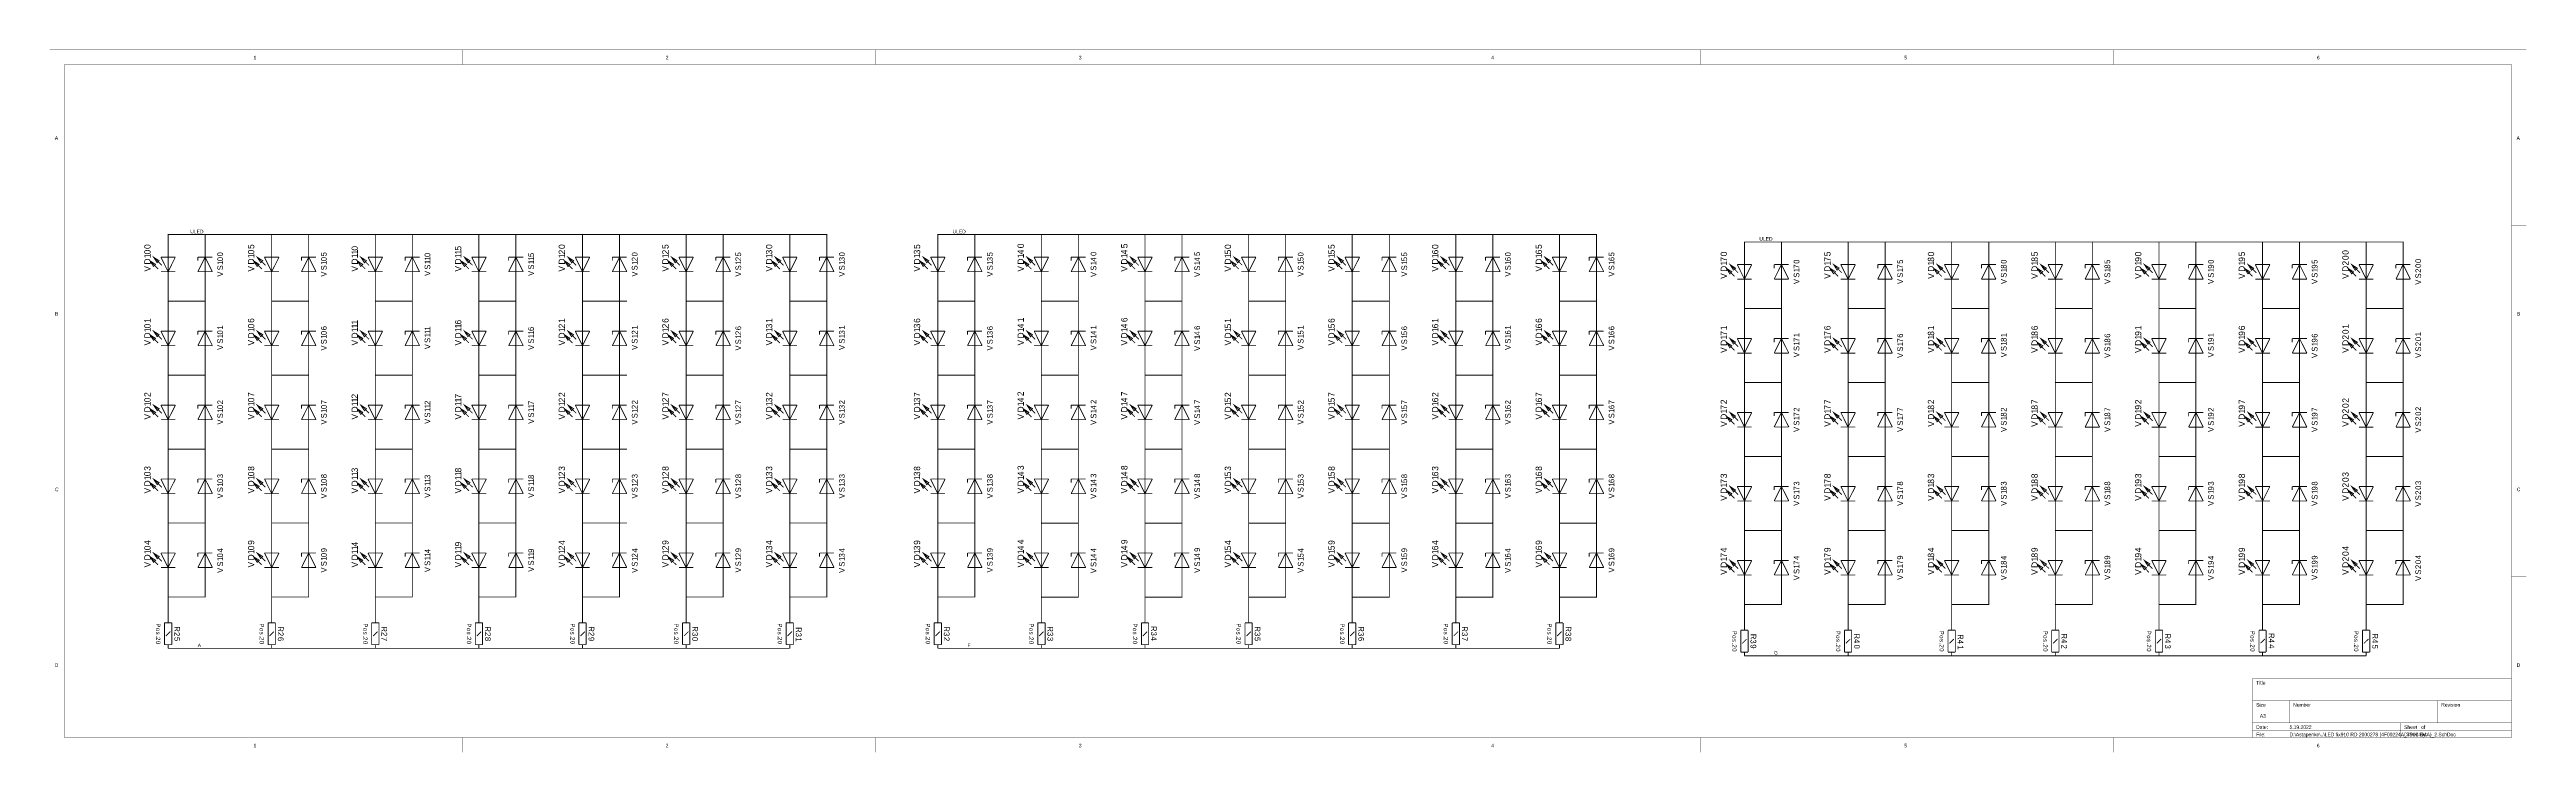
# Model space of a CAD drawing. Header units: millimetres. Extents: x 0 to 33.5, y 0 to 9.5.
import ezdxf

# ---------------------------------------------------------------- set-up
doc = ezdxf.new("R2010")
doc.units = ezdxf.units.MM
doc.header["$MEASUREMENT"] = 0
doc.layers.add('Sheet', color=255, linetype='Continuous')

msp = doc.modelspace()

# ---------------------------------------------------------------- linework, layer by layer
at = {"layer": 'Sheet'}
for points, const_width in [([(0, 9.5), (0.2, 9.5)], 0.0039), ([(5.578, 9.5), (5.578, 9.3)], 0.0039), ([(11.155, 9.5), (11.155, 9.3)], 0.0039), ([(16.732, 9.499), (16.732, 9.3)], 0.0039), ([(22.31, 9.499), (22.31, 9.3)], 0.0039), ([(27.887, 9.498), (27.887, 9.3)], 0.0039), ([(33.465, 9.498), (33.266, 9.498)], 0.0039), ([(33.465, 9.498), (33.465, 9.3)], 0.0039), ([(0, 7.125), (0.2, 7.125)], 0.0039), ([(33.465, 7.124), (33.266, 7.124)], 0.0039), ([(1.515, 6.584), (1.403, 6.695)], 0.0118), ([(1.48, 6.646), (1.403, 6.695)], 0.0118), ([(1.452, 6.619), (1.403, 6.695)], 0.0118), ([(1.502, 6.695), (1.698, 6.695)], 0.0118), ([(1.502, 6.695), (1.6, 6.498)], 0.0118), ([(1.6, 6.794), (1.6, 7), (2.1, 7), (2.1, 6.794)], 0.0118), ([(1.6, 6.695), (1.6, 6.794)], 0.0118), ([(1.698, 6.695), (1.6, 6.498)], 0.0118), ([(1.6, 6.498), (1.6, 6.695)], 0.0118), ([(2.198, 6.695), (2.002, 6.695)], 0.0118), ([(2.002, 6.498), (2.1, 6.695)], 0.0118), ([(2.002, 6.695), (2.002, 6.646)], 0.0118), ([(2.1, 7), (3, 7), (3.5, 7), (4.4, 7), (4.9, 7), (5.8, 7), (6.3, 7), (7.2, 7), (7.7, 7), (8.6, 7), (9.1, 7), (9.1, 6.793)], 0.0118), ([(2.1, 6.695), (2.1, 6.794)], 0.0118), ([(2.1, 6.498), (2.1, 6.695)], 0.0118), ([(2.1, 6.695), (2.198, 6.498)], 0.0118), ([(2.915, 6.584), (2.803, 6.695)], 0.0118), ([(2.88, 6.646), (2.803, 6.695)], 0.0118), ([(2.852, 6.619), (2.803, 6.695)], 0.0118), ([(2.902, 6.695), (3.099, 6.695)], 0.0118), ([(2.902, 6.695), (3, 6.498)], 0.0118), ([(3, 6.794), (3, 7)], 0.0118), ([(3, 6.695), (3, 6.794)], 0.0118), ([(3.099, 6.695), (3, 6.498)], 0.0118), ([(3, 6.498), (3, 6.695)], 0.0118), ([(3.598, 6.695), (3.402, 6.695)], 0.0118), ([(3.402, 6.498), (3.5, 6.695)], 0.0118), ([(3.402, 6.695), (3.402, 6.646)], 0.0118), ([(3.5, 7), (3.5, 6.794)], 0.0118), ([(3.5, 6.695), (3.5, 6.794)], 0.0118), ([(3.5, 6.498), (3.5, 6.695)], 0.0118), ([(3.5, 6.695), (3.598, 6.498)], 0.0118), ([(4.315, 6.584), (4.203, 6.695)], 0.0118), ([(4.28, 6.646), (4.203, 6.695)], 0.0118), ([(4.252, 6.619), (4.203, 6.695)], 0.0118), ([(4.302, 6.695), (4.498, 6.695)], 0.0118), ([(4.302, 6.695), (4.4, 6.498)], 0.0118), ([(4.4, 6.794), (4.4, 7)], 0.0118), ([(4.4, 6.695), (4.4, 6.794)], 0.0118), ([(4.498, 6.695), (4.4, 6.498)], 0.0118), ([(4.4, 6.498), (4.4, 6.695)], 0.0118), ([(4.998, 6.695), (4.802, 6.695)], 0.0118), ([(4.802, 6.498), (4.9, 6.695)], 0.0118), ([(4.802, 6.695), (4.802, 6.646)], 0.0118), ([(4.9, 7), (4.9, 6.794)], 0.0118), ([(4.9, 6.695), (4.9, 6.794)], 0.0118), ([(4.9, 6.498), (4.9, 6.695)], 0.0118), ([(4.9, 6.695), (4.998, 6.498)], 0.0118), ([(5.715, 6.584), (5.603, 6.695)], 0.0118), ([(5.68, 6.646), (5.603, 6.695)], 0.0118), ([(5.652, 6.619), (5.603, 6.695)], 0.0118), ([(5.702, 6.695), (5.899, 6.695)], 0.0118), ([(5.702, 6.695), (5.8, 6.498)], 0.0118), ([(5.8, 6.794), (5.8, 7)], 0.0118), ([(5.8, 6.695), (5.8, 6.794)], 0.0118), ([(5.899, 6.695), (5.8, 6.498)], 0.0118), ([(5.8, 6.498), (5.8, 6.695)], 0.0118), ([(6.399, 6.695), (6.202, 6.695)], 0.0118), ([(6.202, 6.498), (6.3, 6.695)], 0.0118), ([(6.202, 6.695), (6.202, 6.646)], 0.0118), ([(6.3, 7), (6.3, 6.794)], 0.0118), ([(6.3, 6.695), (6.3, 6.794)], 0.0118), ([(6.3, 6.498), (6.3, 6.695)], 0.0118), ([(6.3, 6.695), (6.399, 6.498)], 0.0118), ([(7.115, 6.584), (7.003, 6.695)], 0.0118), ([(7.08, 6.646), (7.003, 6.695)], 0.0118), ([(7.052, 6.618), (7.003, 6.695)], 0.0118), ([(7.102, 6.695), (7.298, 6.695)], 0.0118), ([(7.102, 6.695), (7.2, 6.498)], 0.0118), ([(7.2, 6.793), (7.2, 7)], 0.0118), ([(7.2, 6.695), (7.2, 6.793)], 0.0118), ([(7.298, 6.695), (7.2, 6.498)], 0.0118), ([(7.2, 6.498), (7.2, 6.695)], 0.0118), ([(7.798, 6.695), (7.602, 6.695)], 0.0118), ([(7.602, 6.498), (7.7, 6.695)], 0.0118), ([(7.602, 6.695), (7.602, 6.646)], 0.0118), ([(7.7, 7), (7.7, 6.793)], 0.0118), ([(7.7, 6.695), (7.7, 6.793)], 0.0118), ([(7.7, 6.498), (7.7, 6.695)], 0.0118), ([(7.7, 6.695), (7.798, 6.498)], 0.0118), ([(8.515, 6.584), (8.403, 6.695)], 0.0118), ([(8.48, 6.646), (8.403, 6.695)], 0.0118), ([(8.452, 6.618), (8.403, 6.695)], 0.0118), ([(8.502, 6.695), (8.699, 6.695)], 0.0118), ([(8.502, 6.695), (8.6, 6.498)], 0.0118), ([(8.6, 6.793), (8.6, 7)], 0.0118), ([(8.6, 6.695), (8.6, 6.793)], 0.0118), ([(8.699, 6.695), (8.6, 6.498)], 0.0118), ([(8.6, 6.498), (8.6, 6.695)], 0.0118), ([(9.199, 6.695), (9.002, 6.695)], 0.0118), ([(9.002, 6.498), (9.1, 6.695)], 0.0118), ([(9.002, 6.695), (9.002, 6.646)], 0.0118), ([(10, 6.793), (10, 7), (9.1, 7)], 0.0118), ([(9.1, 6.695), (9.1, 6.793)], 0.0118), ([(9.1, 6.498), (9.1, 6.695)], 0.0118), ([(9.1, 6.695), (9.199, 6.498)], 0.0118), ([(9.915, 6.584), (9.803, 6.695)], 0.0118), ([(9.88, 6.646), (9.803, 6.695)], 0.0118), ([(9.852, 6.618), (9.803, 6.695)], 0.0118), ([(9.902, 6.695), (10.099, 6.695)], 0.0118), ([(9.902, 6.695), (10, 6.498)], 0.0118), ([(10, 7), (10.5, 7), (10.5, 6.793)], 0.0118), ([(10, 6.695), (10, 6.793)], 0.0118), ([(10.099, 6.695), (10, 6.498)], 0.0118), ([(10, 6.498), (10, 6.695)], 0.0118), ([(10.599, 6.695), (10.402, 6.695)], 0.0118), ([(10.402, 6.498), (10.5, 6.695)], 0.0118), ([(10.402, 6.695), (10.402, 6.646)], 0.0118), ([(10.5, 6.695), (10.5, 6.793)], 0.0118), ([(10.5, 6.498), (10.5, 6.695)], 0.0118), ([(10.5, 6.695), (10.599, 6.498)], 0.0118), ([(11.915, 6.584), (11.803, 6.695)], 0.0118), ([(11.88, 6.646), (11.803, 6.695)], 0.0118), ([(11.852, 6.618), (11.803, 6.695)], 0.0118), ([(11.902, 6.695), (12.099, 6.695)], 0.0118), ([(11.902, 6.695), (12, 6.498)], 0.0118), ([(12, 6.793), (12, 7), (12.5, 7), (12.5, 6.793)], 0.0118), ([(12, 6.695), (12, 6.793)], 0.0118), ([(12.099, 6.695), (12, 6.498)], 0.0118), ([(12, 6.498), (12, 6.695)], 0.0118), ([(12.599, 6.695), (12.402, 6.695)], 0.0118), ([(12.402, 6.498), (12.5, 6.695)], 0.0118), ([(12.402, 6.695), (12.402, 6.646)], 0.0118), ([(12.5, 7), (13.401, 7), (13.9, 7), (14.8, 7), (15.3, 7), (16.2, 7), (16.701, 7), (17.6, 7), (18.101, 7), (19, 7), (19.501, 7), (19.501, 6.793)], 0.0118), ([(12.5, 6.695), (12.5, 6.793)], 0.0118), ([(12.5, 6.498), (12.5, 6.695)], 0.0118), ([(12.5, 6.695), (12.599, 6.498)], 0.0118), ([(13.315, 6.584), (13.204, 6.695)], 0.0118), ([(13.28, 6.646), (13.204, 6.695)], 0.0118), ([(13.252, 6.618), (13.204, 6.695)], 0.0118), ([(13.302, 6.695), (13.498, 6.695)], 0.0118), ([(13.302, 6.695), (13.4, 6.498)], 0.0118), ([(13.4, 6.793), (13.4, 7)], 0.0118), ([(13.4, 6.695), (13.4, 6.793)], 0.0118), ([(13.498, 6.695), (13.4, 6.498)], 0.0118), ([(13.4, 6.498), (13.4, 6.695)], 0.0118), ([(13.999, 6.695), (13.802, 6.695)], 0.0118), ([(13.802, 6.498), (13.9, 6.695)], 0.0118), ([(13.802, 6.695), (13.802, 6.645)], 0.0118), ([(13.9, 7), (13.9, 6.793)], 0.0118), ([(13.9, 6.695), (13.9, 6.793)], 0.0118), ([(13.9, 6.498), (13.9, 6.695)], 0.0118), ([(13.9, 6.695), (13.999, 6.498)], 0.0118), ([(14.715, 6.584), (14.604, 6.695)], 0.0118), ([(14.68, 6.646), (14.604, 6.695)], 0.0118), ([(14.652, 6.618), (14.604, 6.695)], 0.0118), ([(14.702, 6.695), (14.899, 6.695)], 0.0118), ([(14.702, 6.695), (14.8, 6.498)], 0.0118), ([(14.8, 6.793), (14.8, 7)], 0.0118), ([(14.8, 6.695), (14.8, 6.793)], 0.0118), ([(14.899, 6.695), (14.8, 6.498)], 0.0118), ([(14.8, 6.498), (14.8, 6.695)], 0.0118), ([(15.399, 6.695), (15.202, 6.695)], 0.0118), ([(15.202, 6.498), (15.3, 6.695)], 0.0118), ([(15.202, 6.695), (15.202, 6.645)], 0.0118), ([(15.3, 7), (15.3, 6.793)], 0.0118), ([(15.3, 6.695), (15.3, 6.793)], 0.0118), ([(15.3, 6.498), (15.3, 6.695)], 0.0118), ([(15.3, 6.695), (15.399, 6.498)], 0.0118), ([(16.115, 6.584), (16.004, 6.695)], 0.0118), ([(16.08, 6.646), (16.004, 6.695)], 0.0118), ([(16.052, 6.618), (16.004, 6.695)], 0.0118), ([(16.102, 6.695), (16.299, 6.695)], 0.0118), ([(16.102, 6.695), (16.2, 6.498)], 0.0118), ([(16.2, 6.793), (16.2, 7)], 0.0118), ([(16.2, 6.695), (16.2, 6.793)], 0.0118), ([(16.299, 6.695), (16.2, 6.498)], 0.0118), ([(16.2, 6.498), (16.2, 6.695)], 0.0118), ([(16.799, 6.695), (16.602, 6.695)], 0.0118), ([(16.602, 6.498), (16.701, 6.695)], 0.0118), ([(16.602, 6.695), (16.602, 6.645)], 0.0118), ([(16.701, 7), (16.701, 6.793)], 0.0118), ([(16.701, 6.695), (16.701, 6.793)], 0.0118), ([(16.701, 6.498), (16.701, 6.695)], 0.0118), ([(16.701, 6.695), (16.799, 6.498)], 0.0118), ([(17.515, 6.584), (17.404, 6.695)], 0.0118), ([(17.48, 6.646), (17.404, 6.695)], 0.0118), ([(17.452, 6.618), (17.404, 6.695)], 0.0118), ([(17.502, 6.695), (17.699, 6.695)], 0.0118), ([(17.502, 6.695), (17.6, 6.498)], 0.0118), ([(17.6, 6.793), (17.6, 7)], 0.0118), ([(17.6, 6.695), (17.6, 6.793)], 0.0118), ([(17.699, 6.695), (17.6, 6.498)], 0.0118), ([(17.6, 6.498), (17.6, 6.695)], 0.0118), ([(18.198, 6.695), (18.002, 6.695)], 0.0118), ([(18.002, 6.498), (18.101, 6.695)], 0.0118), ([(18.002, 6.695), (18.002, 6.645)], 0.0118), ([(18.101, 7), (18.101, 6.793)], 0.0118), ([(18.101, 6.695), (18.101, 6.793)], 0.0118), ([(18.101, 6.498), (18.101, 6.695)], 0.0118), ([(18.101, 6.695), (18.198, 6.498)], 0.0118), ([(18.915, 6.584), (18.803, 6.695)], 0.0118), ([(18.88, 6.646), (18.803, 6.695)], 0.0118), ([(18.853, 6.618), (18.803, 6.695)], 0.0118), ([(18.902, 6.695), (19.099, 6.695)], 0.0118), ([(18.902, 6.695), (19, 6.498)], 0.0118), ([(19, 6.793), (19, 7)], 0.0118), ([(19, 6.695), (19, 6.793)], 0.0118), ([(19.099, 6.695), (19, 6.498)], 0.0118), ([(19, 6.498), (19, 6.695)], 0.0118), ([(19.599, 6.695), (19.402, 6.695)], 0.0118), ([(19.402, 6.498), (19.501, 6.695)], 0.0118), ([(19.402, 6.695), (19.402, 6.645)], 0.0118), ([(20.401, 6.793), (20.401, 7), (19.501, 7)], 0.0118), ([(19.501, 6.695), (19.501, 6.793)], 0.0118), ([(19.501, 6.498), (19.501, 6.695)], 0.0118), ([(19.501, 6.695), (19.599, 6.498)], 0.0118), ([(20.314, 6.584), (20.203, 6.695)], 0.0118), ([(20.28, 6.646), (20.203, 6.695)], 0.0118), ([(20.252, 6.618), (20.203, 6.695)], 0.0118), ([(20.302, 6.695), (20.499, 6.695)], 0.0118), ([(20.302, 6.695), (20.401, 6.498)], 0.0118), ([(20.401, 7), (20.9, 7), (20.9, 6.793)], 0.0118), ([(20.401, 6.695), (20.401, 6.793)], 0.0118), ([(20.499, 6.695), (20.401, 6.498)], 0.0118), ([(20.401, 6.498), (20.401, 6.695)], 0.0118), ([(20.999, 6.695), (20.802, 6.695)], 0.0118), ([(20.802, 6.498), (20.9, 6.695)], 0.0118), ([(20.802, 6.695), (20.802, 6.645)], 0.0118), ([(20.9, 6.695), (20.9, 6.793)], 0.0118), ([(20.9, 6.498), (20.9, 6.695)], 0.0118), ([(20.9, 6.695), (20.999, 6.498)], 0.0118), ([(22.9, 6.693), (22.9, 6.899), (23.4, 6.899), (23.4, 6.693)], 0.0118), ([(22.9, 6.595), (22.9, 6.693)], 0.0118), ([(23.401, 6.899), (24.3, 6.899), (24.801, 6.899), (25.7, 6.899), (26.202, 6.899), (27.1, 6.899), (27.6, 6.899), (28.501, 6.899), (29, 6.899), (29.901, 6.899), (30.4, 6.899), (30.4, 6.693)], 0.0118), ([(23.4, 6.595), (23.4, 6.693)], 0.0118), ([(24.3, 6.693), (24.3, 6.899)], 0.0118), ([(24.3, 6.595), (24.3, 6.693)], 0.0118), ([(24.801, 6.899), (24.801, 6.693)], 0.0118), ([(24.801, 6.595), (24.801, 6.693)], 0.0118), ([(25.7, 6.693), (25.7, 6.899)], 0.0118), ([(25.7, 6.595), (25.7, 6.693)], 0.0118), ([(26.201, 6.899), (26.201, 6.693)], 0.0118), ([(26.201, 6.595), (26.201, 6.693)], 0.0118), ([(27.1, 6.693), (27.1, 6.899)], 0.0118), ([(27.1, 6.595), (27.1, 6.693)], 0.0118), ([(27.6, 6.899), (27.6, 6.693)], 0.0118), ([(27.6, 6.595), (27.6, 6.693)], 0.0118), ([(28.501, 6.693), (28.501, 6.899)], 0.0118), ([(28.501, 6.595), (28.501, 6.693)], 0.0118), ([(29, 6.899), (29, 6.693)], 0.0118), ([(29, 6.595), (29, 6.693)], 0.0118), ([(29.901, 6.693), (29.901, 6.899)], 0.0118), ([(29.901, 6.595), (29.901, 6.693)], 0.0118), ([(31.301, 6.693), (31.301, 6.899), (30.4, 6.899)], 0.0118), ([(30.4, 6.595), (30.4, 6.693)], 0.0118), ([(31.301, 6.899), (31.8, 6.899), (31.8, 6.693)], 0.0118), ([(31.301, 6.595), (31.301, 6.693)], 0.0118), ([(31.8, 6.595), (31.8, 6.693)], 0.0118), ([(1.465, 6.535), (1.354, 6.646)], 0.0118), ([(1.502, 6.498), (1.698, 6.498)], 0.0118), ([(1.6, 6.498), (1.6, 6.4)], 0.0118), ([(1.6, 6.4), (1.6, 6.1), (1.6, 5.794)], 0.0118), ([(2.198, 6.498), (2.002, 6.498)], 0.0118), ([(2.1, 6.498), (2.1, 6.4)], 0.0118), ([(2.1, 6.4), (2.1, 6.1), (2.1, 5.794)], 0.0118), ([(2.865, 6.535), (2.754, 6.646)], 0.0118), ([(2.902, 6.498), (3.099, 6.498)], 0.0118), ([(3, 6.498), (3, 6.4)], 0.0118), ([(3, 6.4), (3, 6.1), (3, 5.794)], 0.0118), ([(3.598, 6.498), (3.402, 6.498)], 0.0118), ([(3.5, 6.498), (3.5, 6.4)], 0.0118), ([(3.5, 6.4), (3.5, 6.1), (3.5, 5.794)], 0.0118), ([(4.265, 6.535), (4.154, 6.646)], 0.0118), ([(4.302, 6.498), (4.498, 6.498)], 0.0118), ([(4.4, 6.498), (4.4, 6.4)], 0.0118), ([(4.4, 6.4), (4.4, 6.1), (4.4, 5.794)], 0.0118), ([(4.998, 6.498), (4.802, 6.498)], 0.0118), ([(4.9, 6.498), (4.9, 6.4)], 0.0118), ([(4.9, 6.4), (4.9, 6.1), (4.9, 5.794)], 0.0118), ([(5.665, 6.535), (5.554, 6.646)], 0.0118), ([(5.702, 6.498), (5.899, 6.498)], 0.0118), ([(5.8, 6.498), (5.8, 6.4)], 0.0118), ([(5.8, 6.4), (5.8, 6.1), (5.8, 5.794)], 0.0118), ([(6.399, 6.498), (6.202, 6.498)], 0.0118), ([(6.3, 6.498), (6.3, 6.4)], 0.0118), ([(6.3, 6.4), (6.3, 6.1), (6.3, 5.794)], 0.0118), ([(7.065, 6.534), (6.954, 6.646)], 0.0118), ([(7.102, 6.498), (7.298, 6.498)], 0.0118), ([(7.2, 6.498), (7.2, 6.4)], 0.0118), ([(7.2, 6.4), (7.2, 6.1)], 0.0118), ([(7.798, 6.498), (7.602, 6.498)], 0.0118), ([(7.7, 6.498), (7.7, 6.4)], 0.0118), ([(7.7, 6.4), (7.7, 6.1), (7.7, 5.793)], 0.0118), ([(8.466, 6.534), (8.354, 6.646)], 0.0118), ([(8.502, 6.498), (8.699, 6.498)], 0.0118), ([(8.6, 6.498), (8.6, 6.4)], 0.0118), ([(8.6, 6.4), (8.6, 6.1), (8.6, 5.793)], 0.0118), ([(9.199, 6.498), (9.002, 6.498)], 0.0118), ([(9.1, 6.498), (9.1, 6.4)], 0.0118), ([(9.1, 6.4), (9.1, 6.1), (9.1, 5.793)], 0.0118), ([(9.866, 6.534), (9.754, 6.646)], 0.0118), ([(9.902, 6.498), (10.099, 6.498)], 0.0118), ([(10, 6.498), (10, 6.4)], 0.0118), ([(10, 6.4), (10, 6.1), (10, 5.793)], 0.0118), ([(10.599, 6.498), (10.402, 6.498)], 0.0118), ([(10.5, 6.498), (10.5, 6.4)], 0.0118), ([(10.5, 6.4), (10.5, 6.1), (10.5, 5.793)], 0.0118), ([(11.866, 6.534), (11.754, 6.646)], 0.0118), ([(11.902, 6.498), (12.099, 6.498)], 0.0118), ([(12, 6.498), (12, 6.4)], 0.0118), ([(12, 6.4), (12, 6.1), (12, 5.793)], 0.0118), ([(12.599, 6.498), (12.402, 6.498)], 0.0118), ([(12.5, 6.498), (12.5, 6.4)], 0.0118), ([(12.5, 6.4), (12.5, 6.1), (12.5, 5.793)], 0.0118), ([(13.265, 6.534), (13.154, 6.646)], 0.0118), ([(13.302, 6.498), (13.498, 6.498)], 0.0118), ([(13.4, 6.498), (13.4, 6.4)], 0.0118), ([(13.4, 6.4), (13.4, 6.1), (13.4, 5.793)], 0.0118), ([(13.999, 6.498), (13.802, 6.498)], 0.0118), ([(13.9, 6.498), (13.9, 6.4)], 0.0118), ([(13.9, 6.4), (13.9, 6.1), (13.9, 5.793)], 0.0118), ([(14.665, 6.534), (14.554, 6.645)], 0.0118), ([(14.702, 6.498), (14.899, 6.498)], 0.0118), ([(14.8, 6.498), (14.8, 6.4)], 0.0118), ([(14.8, 6.4), (14.8, 6.1), (14.8, 5.793)], 0.0118), ([(15.399, 6.498), (15.202, 6.498)], 0.0118), ([(15.3, 6.498), (15.3, 6.4)], 0.0118), ([(15.3, 6.4), (15.3, 6.1), (15.3, 5.793)], 0.0118), ([(16.066, 6.534), (15.955, 6.645)], 0.0118), ([(16.102, 6.498), (16.299, 6.498)], 0.0118), ([(16.2, 6.498), (16.2, 6.4)], 0.0118), ([(16.2, 6.4), (16.2, 6.1), (16.2, 5.793)], 0.0118), ([(16.799, 6.498), (16.602, 6.498)], 0.0118), ([(16.701, 6.498), (16.701, 6.4)], 0.0118), ([(16.701, 6.4), (16.701, 6.1), (16.701, 5.793)], 0.0118), ([(17.466, 6.534), (17.355, 6.645)], 0.0118), ([(17.502, 6.498), (17.699, 6.498)], 0.0118), ([(17.6, 6.498), (17.6, 6.4)], 0.0118), ([(17.6, 6.4), (17.6, 6.1)], 0.0118), ([(18.198, 6.498), (18.002, 6.498)], 0.0118), ([(18.101, 6.498), (18.101, 6.4)], 0.0118), ([(18.101, 6.4), (18.101, 6.1), (18.101, 5.793)], 0.0118), ([(18.866, 6.534), (18.754, 6.645)], 0.0118), ([(18.902, 6.498), (19.099, 6.498)], 0.0118), ([(19, 6.498), (19, 6.4)], 0.0118), ([(19, 6.4), (19, 6.1), (19, 5.793)], 0.0118), ([(19.599, 6.498), (19.402, 6.498)], 0.0118), ([(19.501, 6.498), (19.501, 6.4)], 0.0118), ([(19.501, 6.4), (19.501, 6.1), (19.501, 5.793)], 0.0118), ([(20.266, 6.534), (20.154, 6.645)], 0.0118), ([(20.302, 6.498), (20.499, 6.498)], 0.0118), ([(20.401, 6.498), (20.401, 6.4)], 0.0118), ([(20.401, 6.4), (20.401, 6.1), (20.401, 5.793)], 0.0118), ([(20.999, 6.498), (20.802, 6.498)], 0.0118), ([(20.9, 6.498), (20.9, 6.4)], 0.0118), ([(20.9, 6.4), (20.9, 6.1), (20.9, 5.793)], 0.0118), ([(22.766, 6.434), (22.654, 6.545)], 0.0118), ([(22.815, 6.483), (22.704, 6.595)], 0.0118), ([(22.78, 6.546), (22.704, 6.595)], 0.0118), ([(22.752, 6.519), (22.704, 6.595)], 0.0118), ([(22.802, 6.595), (22.999, 6.595)], 0.0118), ([(22.802, 6.595), (22.9, 6.398)], 0.0118), ([(22.802, 6.398), (22.999, 6.398)], 0.0118), ([(22.999, 6.595), (22.9, 6.398)], 0.0118), ([(22.9, 6.398), (22.9, 6.595)], 0.0118), ([(22.9, 6.398), (22.9, 6.3)], 0.0118), ([(23.499, 6.595), (23.302, 6.595)], 0.0118), ([(23.302, 6.398), (23.4, 6.595)], 0.0118), ([(23.302, 6.595), (23.302, 6.545)], 0.0118), ([(23.499, 6.398), (23.302, 6.398)], 0.0118), ([(23.4, 6.398), (23.4, 6.595)], 0.0118), ([(23.4, 6.595), (23.499, 6.398)], 0.0118), ([(23.4, 6.398), (23.4, 6.3)], 0.0118), ([(24.166, 6.434), (24.055, 6.545)], 0.0118), ([(24.215, 6.483), (24.104, 6.595)], 0.0118), ([(24.18, 6.546), (24.104, 6.595)], 0.0118), ([(24.152, 6.519), (24.104, 6.595)], 0.0118), ([(24.202, 6.595), (24.399, 6.595)], 0.0118), ([(24.202, 6.595), (24.3, 6.398)], 0.0118), ([(24.202, 6.398), (24.399, 6.398)], 0.0118), ([(24.399, 6.595), (24.3, 6.398)], 0.0118), ([(24.3, 6.398), (24.3, 6.595)], 0.0118), ([(24.3, 6.398), (24.3, 6.3)], 0.0118), ([(24.899, 6.595), (24.702, 6.595)], 0.0118), ([(24.702, 6.398), (24.801, 6.595)], 0.0118), ([(24.702, 6.595), (24.702, 6.545)], 0.0118), ([(24.899, 6.398), (24.702, 6.398)], 0.0118), ([(24.801, 6.398), (24.801, 6.595)], 0.0118), ([(24.801, 6.595), (24.899, 6.398)], 0.0118), ([(24.801, 6.398), (24.801, 6.3)], 0.0118), ([(25.566, 6.434), (25.455, 6.545)], 0.0118), ([(25.615, 6.483), (25.503, 6.595)], 0.0118), ([(25.58, 6.546), (25.503, 6.595)], 0.0118), ([(25.552, 6.519), (25.503, 6.595)], 0.0118), ([(25.602, 6.595), (25.799, 6.595)], 0.0118), ([(25.602, 6.595), (25.7, 6.398)], 0.0118), ([(25.602, 6.398), (25.799, 6.398)], 0.0118), ([(25.799, 6.595), (25.7, 6.398)], 0.0118), ([(25.7, 6.398), (25.7, 6.595)], 0.0118), ([(25.7, 6.398), (25.7, 6.3)], 0.0118), ([(26.298, 6.595), (26.102, 6.595)], 0.0118), ([(26.102, 6.398), (26.201, 6.595)], 0.0118), ([(26.102, 6.595), (26.102, 6.545)], 0.0118), ([(26.298, 6.398), (26.102, 6.398)], 0.0118), ([(26.201, 6.398), (26.201, 6.595)], 0.0118), ([(26.201, 6.595), (26.298, 6.398)], 0.0118), ([(26.201, 6.398), (26.201, 6.3)], 0.0118), ([(26.966, 6.434), (26.854, 6.545)], 0.0118), ([(27.015, 6.483), (26.903, 6.595)], 0.0118), ([(26.98, 6.546), (26.903, 6.595)], 0.0118), ([(26.953, 6.519), (26.903, 6.595)], 0.0118), ([(27.002, 6.595), (27.199, 6.595)], 0.0118), ([(27.002, 6.595), (27.1, 6.398)], 0.0118), ([(27.002, 6.398), (27.199, 6.398)], 0.0118), ([(27.199, 6.595), (27.1, 6.398)], 0.0118), ([(27.1, 6.398), (27.1, 6.595)], 0.0118), ([(27.1, 6.398), (27.1, 6.3)], 0.0118), ([(27.699, 6.595), (27.503, 6.595)], 0.0118), ([(27.503, 6.397), (27.6, 6.595)], 0.0118), ([(27.503, 6.595), (27.503, 6.544)], 0.0118), ([(27.699, 6.397), (27.503, 6.397)], 0.0118), ([(27.6, 6.397), (27.6, 6.595)], 0.0118), ([(27.6, 6.595), (27.699, 6.397)], 0.0118), ([(27.6, 6.397), (27.6, 6.299)], 0.0118), ([(28.365, 6.434), (28.255, 6.544)], 0.0118), ([(28.415, 6.483), (28.303, 6.595)], 0.0118), ([(28.38, 6.546), (28.303, 6.595)], 0.0118), ([(28.352, 6.518), (28.303, 6.595)], 0.0118), ([(28.402, 6.595), (28.599, 6.595)], 0.0118), ([(28.402, 6.595), (28.501, 6.397)], 0.0118), ([(28.402, 6.397), (28.599, 6.397)], 0.0118), ([(28.599, 6.595), (28.501, 6.397)], 0.0118), ([(28.501, 6.397), (28.501, 6.595)], 0.0118), ([(28.501, 6.397), (28.501, 6.299)], 0.0118), ([(29.099, 6.595), (28.902, 6.595)], 0.0118), ([(28.902, 6.397), (29, 6.595)], 0.0118), ([(28.902, 6.595), (28.902, 6.544)], 0.0118), ([(29.099, 6.397), (28.902, 6.397)], 0.0118), ([(29, 6.397), (29, 6.595)], 0.0118), ([(29, 6.595), (29.099, 6.397)], 0.0118), ([(29, 6.397), (29, 6.299)], 0.0118), ([(29.765, 6.434), (29.655, 6.544)], 0.0118), ([(29.816, 6.483), (29.704, 6.595)], 0.0118), ([(29.78, 6.546), (29.704, 6.595)], 0.0118), ([(29.752, 6.518), (29.704, 6.595)], 0.0118), ([(29.802, 6.595), (29.999, 6.595)], 0.0118), ([(29.802, 6.595), (29.901, 6.397)], 0.0118), ([(29.802, 6.397), (29.999, 6.397)], 0.0118), ([(29.999, 6.595), (29.901, 6.397)], 0.0118), ([(29.901, 6.397), (29.901, 6.595)], 0.0118), ([(29.901, 6.397), (29.901, 6.299)], 0.0118), ([(30.499, 6.595), (30.302, 6.595)], 0.0118), ([(30.302, 6.397), (30.4, 6.595)], 0.0118), ([(30.302, 6.595), (30.302, 6.544)], 0.0118), ([(30.499, 6.397), (30.302, 6.397)], 0.0118), ([(30.4, 6.397), (30.4, 6.595)], 0.0118), ([(30.4, 6.595), (30.499, 6.397)], 0.0118), ([(30.4, 6.397), (30.4, 6.299)], 0.0118), ([(31.166, 6.434), (31.055, 6.544)], 0.0118), ([(31.216, 6.483), (31.104, 6.595)], 0.0118), ([(31.181, 6.546), (31.104, 6.595)], 0.0118), ([(31.152, 6.518), (31.104, 6.595)], 0.0118), ([(31.202, 6.595), (31.399, 6.595)], 0.0118), ([(31.202, 6.595), (31.301, 6.397)], 0.0118), ([(31.202, 6.397), (31.399, 6.397)], 0.0118), ([(31.399, 6.595), (31.301, 6.397)], 0.0118), ([(31.301, 6.397), (31.301, 6.595)], 0.0118), ([(31.301, 6.397), (31.301, 6.299)], 0.0118), ([(31.899, 6.595), (31.702, 6.595)], 0.0118), ([(31.702, 6.397), (31.8, 6.595)], 0.0118), ([(31.702, 6.595), (31.702, 6.544)], 0.0118), ([(31.899, 6.397), (31.702, 6.397)], 0.0118), ([(31.8, 6.397), (31.8, 6.595)], 0.0118), ([(31.8, 6.595), (31.899, 6.397)], 0.0118), ([(31.8, 6.397), (31.8, 6.299)], 0.0118), ([(2.1, 6.1), (1.6, 6.1)], 0.0118), ([(3.5, 6.1), (3, 6.1)], 0.0118), ([(4.9, 6.1), (4.4, 6.1)], 0.0118), ([(6.3, 6.1), (5.8, 6.1)], 0.0118), ([(7.2, 5.793), (7.2, 6.1), (7.7, 6.1), (7.8, 6.1)], 0.0118), ([(9.1, 6.1), (8.6, 6.1)], 0.0118), ([(10.5, 6.1), (10, 6.1)], 0.0118), ([(12.5, 6.1), (12, 6.1)], 0.0118), ([(13.9, 6.1), (13.401, 6.1)], 0.0118), ([(15.3, 6.1), (14.8, 6.1)], 0.0118), ([(16.701, 6.1), (16.2, 6.1)], 0.0118), ([(17.6, 5.793), (17.6, 6.1), (18.101, 6.1)], 0.0118), ([(19.501, 6.1), (19, 6.1)], 0.0118), ([(20.9, 6.1), (20.401, 6.1)], 0.0118), ([(22.9, 6.3), (22.9, 6), (22.9, 5.693)], 0.0118), ([(23.4, 6.3), (23.4, 6), (23.4, 5.693)], 0.0118), ([(24.3, 6.3), (24.3, 6), (24.3, 5.693)], 0.0118), ([(24.801, 6.3), (24.801, 6), (24.801, 5.693)], 0.0118), ([(25.7, 6.3), (25.7, 6), (25.7, 5.693)], 0.0118), ([(26.201, 6.3), (26.201, 6), (26.201, 5.693)], 0.0118), ([(27.1, 6.3), (27.1, 6), (27.1, 5.693)], 0.0118), ([(27.6, 6.299), (27.6, 6), (27.6, 5.692)], 0.0118), ([(28.501, 6.299), (28.501, 6)], 0.0118), ([(29, 6.299), (29, 6), (29, 5.692)], 0.0118), ([(29.901, 6.299), (29.901, 6), (29.901, 5.692)], 0.0118), ([(30.4, 6.299), (30.4, 6), (30.4, 5.692)], 0.0118), ([(31.301, 6.299), (31.301, 6), (31.301, 5.692)], 0.0118), ([(31.8, 6.299), (31.8, 6), (31.8, 5.692)], 0.0118), ([(1.515, 5.584), (1.403, 5.695)], 0.0118), ([(1.48, 5.646), (1.403, 5.695)], 0.0118), ([(1.452, 5.619), (1.403, 5.695)], 0.0118), ([(1.502, 5.695), (1.699, 5.695)], 0.0118), ([(1.502, 5.695), (1.6, 5.498)], 0.0118), ([(1.6, 5.695), (1.6, 5.794)], 0.0118), ([(1.699, 5.695), (1.6, 5.498)], 0.0118), ([(1.6, 5.498), (1.6, 5.695)], 0.0118), ([(2.199, 5.695), (2.002, 5.695)], 0.0118), ([(2.002, 5.498), (2.1, 5.695)], 0.0118), ([(2.002, 5.695), (2.002, 5.646)], 0.0118), ([(2.1, 5.695), (2.1, 5.794)], 0.0118), ([(2.1, 5.498), (2.1, 5.695)], 0.0118), ([(2.1, 5.695), (2.199, 5.498)], 0.0118), ([(2.915, 5.584), (2.803, 5.695)], 0.0118), ([(2.88, 5.646), (2.803, 5.695)], 0.0118), ([(2.852, 5.619), (2.803, 5.695)], 0.0118), ([(2.902, 5.695), (3.099, 5.695)], 0.0118), ([(2.902, 5.695), (3, 5.498)], 0.0118), ([(3, 5.695), (3, 5.794)], 0.0118), ([(3.099, 5.695), (3, 5.498)], 0.0118), ([(3, 5.498), (3, 5.695)], 0.0118), ([(3.598, 5.695), (3.402, 5.695)], 0.0118), ([(3.402, 5.498), (3.5, 5.695)], 0.0118), ([(3.402, 5.695), (3.402, 5.646)], 0.0118), ([(3.5, 5.695), (3.5, 5.794)], 0.0118), ([(3.5, 5.498), (3.5, 5.695)], 0.0118), ([(3.5, 5.695), (3.598, 5.498)], 0.0118), ([(4.315, 5.584), (4.203, 5.695)], 0.0118), ([(4.28, 5.646), (4.203, 5.695)], 0.0118), ([(4.252, 5.619), (4.203, 5.695)], 0.0118), ([(4.302, 5.695), (4.498, 5.695)], 0.0118), ([(4.302, 5.695), (4.4, 5.498)], 0.0118), ([(4.4, 5.695), (4.4, 5.794)], 0.0118), ([(4.498, 5.695), (4.4, 5.498)], 0.0118), ([(4.4, 5.498), (4.4, 5.695)], 0.0118), ([(4.998, 5.695), (4.802, 5.695)], 0.0118), ([(4.802, 5.498), (4.9, 5.695)], 0.0118), ([(4.802, 5.695), (4.802, 5.646)], 0.0118), ([(4.9, 5.695), (4.9, 5.794)], 0.0118), ([(4.9, 5.498), (4.9, 5.695)], 0.0118), ([(4.9, 5.695), (4.998, 5.498)], 0.0118), ([(5.715, 5.584), (5.603, 5.695)], 0.0118), ([(5.68, 5.646), (5.603, 5.695)], 0.0118), ([(5.652, 5.619), (5.603, 5.695)], 0.0118), ([(5.702, 5.695), (5.899, 5.695)], 0.0118), ([(5.702, 5.695), (5.8, 5.498)], 0.0118), ([(5.8, 5.695), (5.8, 5.794)], 0.0118), ([(5.899, 5.695), (5.8, 5.498)], 0.0118), ([(5.8, 5.498), (5.8, 5.695)], 0.0118), ([(6.399, 5.695), (6.202, 5.695)], 0.0118), ([(6.202, 5.498), (6.3, 5.695)], 0.0118), ([(6.202, 5.695), (6.202, 5.646)], 0.0118), ([(6.3, 5.695), (6.3, 5.794)], 0.0118), ([(6.3, 5.498), (6.3, 5.695)], 0.0118), ([(6.3, 5.695), (6.399, 5.498)], 0.0118), ([(7.115, 5.584), (7.003, 5.695)], 0.0118), ([(7.08, 5.646), (7.003, 5.695)], 0.0118), ([(7.052, 5.618), (7.003, 5.695)], 0.0118), ([(7.102, 5.695), (7.298, 5.695)], 0.0118), ([(7.102, 5.695), (7.2, 5.498)], 0.0118), ([(7.2, 5.695), (7.2, 5.793)], 0.0118), ([(7.298, 5.695), (7.2, 5.498)], 0.0118), ([(7.2, 5.498), (7.2, 5.695)], 0.0118), ([(7.798, 5.695), (7.602, 5.695)], 0.0118), ([(7.602, 5.498), (7.7, 5.695)], 0.0118), ([(7.602, 5.695), (7.602, 5.646)], 0.0118), ([(7.7, 5.695), (7.7, 5.793)], 0.0118), ([(7.7, 5.498), (7.7, 5.695)], 0.0118), ([(7.7, 5.695), (7.798, 5.498)], 0.0118), ([(8.515, 5.584), (8.403, 5.695)], 0.0118), ([(8.48, 5.646), (8.403, 5.695)], 0.0118), ([(8.452, 5.618), (8.403, 5.695)], 0.0118), ([(8.502, 5.695), (8.699, 5.695)], 0.0118), ([(8.502, 5.695), (8.6, 5.498)], 0.0118), ([(8.6, 5.695), (8.6, 5.793)], 0.0118), ([(8.699, 5.695), (8.6, 5.498)], 0.0118), ([(8.6, 5.498), (8.6, 5.695)], 0.0118), ([(9.199, 5.695), (9.002, 5.695)], 0.0118), ([(9.002, 5.498), (9.1, 5.695)], 0.0118), ([(9.002, 5.695), (9.002, 5.646)], 0.0118), ([(9.1, 5.695), (9.1, 5.793)], 0.0118), ([(9.1, 5.498), (9.1, 5.695)], 0.0118), ([(9.1, 5.695), (9.199, 5.498)], 0.0118), ([(9.915, 5.584), (9.803, 5.695)], 0.0118), ([(9.88, 5.646), (9.803, 5.695)], 0.0118), ([(9.852, 5.618), (9.803, 5.695)], 0.0118), ([(9.902, 5.695), (10.099, 5.695)], 0.0118), ([(9.902, 5.695), (10, 5.498)], 0.0118), ([(10, 5.695), (10, 5.793)], 0.0118), ([(10.099, 5.695), (10, 5.498)], 0.0118), ([(10, 5.498), (10, 5.695)], 0.0118), ([(10.599, 5.695), (10.402, 5.695)], 0.0118), ([(10.402, 5.498), (10.5, 5.695)], 0.0118), ([(10.402, 5.695), (10.402, 5.646)], 0.0118), ([(10.5, 5.695), (10.5, 5.793)], 0.0118), ([(10.5, 5.498), (10.5, 5.695)], 0.0118), ([(10.5, 5.695), (10.599, 5.498)], 0.0118), ([(11.915, 5.584), (11.803, 5.695)], 0.0118), ([(11.88, 5.646), (11.803, 5.695)], 0.0118), ([(11.852, 5.618), (11.803, 5.695)], 0.0118), ([(11.902, 5.695), (12.099, 5.695)], 0.0118), ([(11.902, 5.695), (12, 5.498)], 0.0118), ([(12, 5.695), (12, 5.793)], 0.0118), ([(12.099, 5.695), (12, 5.498)], 0.0118), ([(12, 5.498), (12, 5.695)], 0.0118), ([(12.599, 5.695), (12.402, 5.695)], 0.0118), ([(12.402, 5.498), (12.5, 5.695)], 0.0118), ([(12.402, 5.695), (12.402, 5.646)], 0.0118), ([(12.5, 5.695), (12.5, 5.793)], 0.0118), ([(12.5, 5.498), (12.5, 5.695)], 0.0118), ([(12.5, 5.695), (12.599, 5.498)], 0.0118), ([(13.315, 5.584), (13.204, 5.695)], 0.0118), ([(13.28, 5.646), (13.204, 5.695)], 0.0118), ([(13.252, 5.618), (13.204, 5.695)], 0.0118), ([(13.302, 5.695), (13.498, 5.695)], 0.0118), ([(13.302, 5.695), (13.4, 5.498)], 0.0118), ([(13.4, 5.695), (13.4, 5.793)], 0.0118), ([(13.498, 5.695), (13.4, 5.498)], 0.0118), ([(13.4, 5.498), (13.4, 5.695)], 0.0118), ([(13.999, 5.695), (13.802, 5.695)], 0.0118), ([(13.802, 5.498), (13.9, 5.695)], 0.0118), ([(13.802, 5.695), (13.802, 5.646)], 0.0118), ([(13.9, 5.695), (13.9, 5.793)], 0.0118), ([(13.9, 5.498), (13.9, 5.695)], 0.0118), ([(13.9, 5.695), (13.999, 5.498)], 0.0118), ([(14.715, 5.584), (14.604, 5.695)], 0.0118), ([(14.68, 5.646), (14.604, 5.695)], 0.0118), ([(14.652, 5.618), (14.604, 5.695)], 0.0118), ([(14.702, 5.695), (14.899, 5.695)], 0.0118), ([(14.702, 5.695), (14.8, 5.498)], 0.0118), ([(14.8, 5.695), (14.8, 5.793)], 0.0118), ([(14.899, 5.695), (14.8, 5.498)], 0.0118), ([(14.8, 5.498), (14.8, 5.695)], 0.0118), ([(15.399, 5.695), (15.202, 5.695)], 0.0118), ([(15.202, 5.498), (15.3, 5.695)], 0.0118), ([(15.202, 5.695), (15.202, 5.646)], 0.0118), ([(15.3, 5.695), (15.3, 5.793)], 0.0118), ([(15.3, 5.498), (15.3, 5.695)], 0.0118), ([(15.3, 5.695), (15.399, 5.498)], 0.0118), ([(16.115, 5.584), (16.004, 5.695)], 0.0118), ([(16.08, 5.646), (16.004, 5.695)], 0.0118), ([(16.052, 5.618), (16.004, 5.695)], 0.0118), ([(16.102, 5.695), (16.299, 5.695)], 0.0118), ([(16.102, 5.695), (16.2, 5.498)], 0.0118), ([(16.2, 5.695), (16.2, 5.793)], 0.0118), ([(16.299, 5.695), (16.2, 5.498)], 0.0118), ([(16.2, 5.498), (16.2, 5.695)], 0.0118), ([(16.799, 5.695), (16.602, 5.695)], 0.0118), ([(16.602, 5.498), (16.701, 5.695)], 0.0118), ([(16.602, 5.695), (16.602, 5.646)], 0.0118), ([(16.701, 5.695), (16.701, 5.793)], 0.0118), ([(16.701, 5.498), (16.701, 5.695)], 0.0118), ([(16.701, 5.695), (16.799, 5.498)], 0.0118), ([(17.515, 5.584), (17.404, 5.695)], 0.0118), ([(17.48, 5.646), (17.404, 5.695)], 0.0118), ([(17.452, 5.618), (17.404, 5.695)], 0.0118), ([(17.502, 5.695), (17.699, 5.695)], 0.0118), ([(17.502, 5.695), (17.6, 5.498)], 0.0118), ([(17.6, 5.695), (17.6, 5.793)], 0.0118), ([(17.699, 5.695), (17.6, 5.498)], 0.0118), ([(17.6, 5.498), (17.6, 5.695)], 0.0118), ([(18.198, 5.695), (18.002, 5.695)], 0.0118), ([(18.002, 5.498), (18.101, 5.695)], 0.0118), ([(18.002, 5.695), (18.002, 5.646)], 0.0118), ([(18.101, 5.695), (18.101, 5.793)], 0.0118), ([(18.101, 5.498), (18.101, 5.695)], 0.0118), ([(18.101, 5.695), (18.198, 5.498)], 0.0118), ([(18.915, 5.584), (18.803, 5.695)], 0.0118), ([(18.88, 5.646), (18.803, 5.695)], 0.0118), ([(18.853, 5.618), (18.803, 5.695)], 0.0118), ([(18.902, 5.695), (19.099, 5.695)], 0.0118), ([(18.902, 5.695), (19, 5.498)], 0.0118), ([(19, 5.695), (19, 5.793)], 0.0118), ([(19.099, 5.695), (19, 5.498)], 0.0118), ([(19, 5.498), (19, 5.695)], 0.0118), ([(19.599, 5.695), (19.402, 5.695)], 0.0118), ([(19.402, 5.498), (19.501, 5.695)], 0.0118), ([(19.402, 5.695), (19.402, 5.646)], 0.0118), ([(19.501, 5.695), (19.501, 5.793)], 0.0118), ([(19.501, 5.498), (19.501, 5.695)], 0.0118), ([(19.501, 5.695), (19.599, 5.498)], 0.0118), ([(20.314, 5.584), (20.203, 5.695)], 0.0118), ([(20.28, 5.646), (20.203, 5.695)], 0.0118), ([(20.252, 5.618), (20.203, 5.695)], 0.0118), ([(20.302, 5.695), (20.499, 5.695)], 0.0118), ([(20.302, 5.695), (20.401, 5.498)], 0.0118), ([(20.401, 5.695), (20.401, 5.793)], 0.0118), ([(20.499, 5.695), (20.401, 5.498)], 0.0118), ([(20.401, 5.498), (20.401, 5.695)], 0.0118), ([(20.999, 5.695), (20.802, 5.695)], 0.0118), ([(20.802, 5.498), (20.9, 5.695)], 0.0118), ([(20.802, 5.695), (20.802, 5.646)], 0.0118), ([(20.9, 5.695), (20.9, 5.793)], 0.0118), ([(20.9, 5.498), (20.9, 5.695)], 0.0118), ([(20.9, 5.695), (20.999, 5.498)], 0.0118), ([(23.4, 6), (22.9, 6)], 0.0118), ([(22.9, 5.595), (22.9, 5.693)], 0.0118), ([(23.4, 5.595), (23.4, 5.693)], 0.0118), ([(24.801, 6), (24.3, 6)], 0.0118), ([(24.3, 5.595), (24.3, 5.693)], 0.0118), ([(24.801, 5.595), (24.801, 5.693)], 0.0118), ([(26.201, 6), (25.7, 6)], 0.0118), ([(25.7, 5.595), (25.7, 5.693)], 0.0118), ([(26.201, 5.595), (26.201, 5.693)], 0.0118), ([(27.6, 6), (27.1, 6)], 0.0118), ([(27.1, 5.595), (27.1, 5.693)], 0.0118), ([(27.6, 5.594), (27.6, 5.692)], 0.0118), ([(28.501, 5.692), (28.501, 6), (29, 6)], 0.0118), ([(28.501, 5.594), (28.501, 5.692)], 0.0118), ([(29, 5.594), (29, 5.692)], 0.0118), ([(30.4, 6), (29.901, 6)], 0.0118), ([(29.901, 5.594), (29.901, 5.692)], 0.0118), ([(30.4, 5.594), (30.4, 5.692)], 0.0118), ([(31.8, 6), (31.301, 6)], 0.0118), ([(31.301, 5.594), (31.301, 5.692)], 0.0118), ([(31.8, 5.594), (31.8, 5.692)], 0.0118), ([(1.465, 5.535), (1.354, 5.646)], 0.0118), ([(1.502, 5.498), (1.699, 5.498)], 0.0118), ([(1.6, 5.498), (1.6, 5.4)], 0.0118), ([(1.6, 5.4), (1.6, 5.1), (1.6, 4.794)], 0.0118), ([(2.199, 5.498), (2.002, 5.498)], 0.0118), ([(2.1, 5.498), (2.1, 5.4)], 0.0118), ([(2.1, 5.4), (2.1, 5.1), (2.1, 4.794)], 0.0118), ([(2.865, 5.535), (2.754, 5.646)], 0.0118), ([(2.902, 5.498), (3.099, 5.498)], 0.0118), ([(3, 5.498), (3, 5.4)], 0.0118), ([(3, 5.4), (3, 5.1), (3, 4.794)], 0.0118), ([(3.598, 5.498), (3.402, 5.498)], 0.0118), ([(3.5, 5.498), (3.5, 5.4)], 0.0118), ([(3.5, 5.4), (3.5, 5.1), (3.5, 4.794)], 0.0118), ([(4.265, 5.535), (4.154, 5.646)], 0.0118), ([(4.302, 5.498), (4.498, 5.498)], 0.0118), ([(4.4, 5.498), (4.4, 5.4)], 0.0118), ([(4.4, 5.4), (4.4, 5.1), (4.4, 4.794)], 0.0118), ([(4.998, 5.498), (4.802, 5.498)], 0.0118), ([(4.9, 5.498), (4.9, 5.4)], 0.0118), ([(4.9, 5.4), (4.9, 5.1), (4.9, 4.794)], 0.0118), ([(5.665, 5.535), (5.554, 5.646)], 0.0118), ([(5.702, 5.498), (5.899, 5.498)], 0.0118), ([(5.8, 5.498), (5.8, 5.4)], 0.0118), ([(5.8, 5.4), (5.8, 5.1), (5.8, 4.794)], 0.0118), ([(6.399, 5.498), (6.202, 5.498)], 0.0118), ([(6.3, 5.498), (6.3, 5.4)], 0.0118), ([(6.3, 5.4), (6.3, 5.1), (6.3, 4.794)], 0.0118), ([(7.065, 5.534), (6.954, 5.646)], 0.0118), ([(7.102, 5.498), (7.298, 5.498)], 0.0118), ([(7.2, 5.498), (7.2, 5.4)], 0.0118), ([(7.2, 5.4), (7.2, 5.1)], 0.0118), ([(7.798, 5.498), (7.602, 5.498)], 0.0118), ([(7.7, 5.498), (7.7, 5.4)], 0.0118), ([(7.7, 5.4), (7.7, 5.1), (7.7, 4.793)], 0.0118), ([(8.466, 5.534), (8.354, 5.646)], 0.0118), ([(8.502, 5.498), (8.699, 5.498)], 0.0118), ([(8.6, 5.498), (8.6, 5.4)], 0.0118), ([(8.6, 5.4), (8.6, 5.1), (8.6, 4.793)], 0.0118), ([(9.199, 5.498), (9.002, 5.498)], 0.0118), ([(9.1, 5.498), (9.1, 5.4)], 0.0118), ([(9.1, 5.4), (9.1, 5.1), (9.1, 4.793)], 0.0118), ([(9.866, 5.534), (9.754, 5.646)], 0.0118), ([(9.902, 5.498), (10.099, 5.498)], 0.0118), ([(10, 5.498), (10, 5.4)], 0.0118), ([(10, 5.4), (10, 5.1), (10, 4.793)], 0.0118), ([(10.599, 5.498), (10.402, 5.498)], 0.0118), ([(10.5, 5.498), (10.5, 5.4)], 0.0118), ([(10.5, 5.4), (10.5, 5.1), (10.5, 4.793)], 0.0118), ([(11.866, 5.534), (11.754, 5.646)], 0.0118), ([(11.902, 5.498), (12.099, 5.498)], 0.0118), ([(12, 5.498), (12, 5.4)], 0.0118), ([(12, 5.4), (12, 5.1), (12, 4.793)], 0.0118), ([(12.599, 5.498), (12.402, 5.498)], 0.0118), ([(12.5, 5.498), (12.5, 5.4)], 0.0118), ([(12.5, 5.4), (12.5, 5.1), (12.5, 4.793)], 0.0118), ([(13.265, 5.534), (13.154, 5.646)], 0.0118), ([(13.302, 5.498), (13.498, 5.498)], 0.0118), ([(13.4, 5.498), (13.4, 5.4)], 0.0118), ([(13.4, 5.4), (13.4, 5.1), (13.4, 4.793)], 0.0118), ([(13.999, 5.498), (13.802, 5.498)], 0.0118), ([(13.9, 5.498), (13.9, 5.4)], 0.0118), ([(13.9, 5.4), (13.9, 5.099), (13.9, 4.793)], 0.0118), ([(14.665, 5.534), (14.554, 5.646)], 0.0118), ([(14.702, 5.498), (14.899, 5.498)], 0.0118), ([(14.8, 5.498), (14.8, 5.4)], 0.0118), ([(14.8, 5.4), (14.8, 5.099), (14.8, 4.793)], 0.0118), ([(15.399, 5.498), (15.202, 5.498)], 0.0118), ([(15.3, 5.498), (15.3, 5.4)], 0.0118), ([(15.3, 5.4), (15.3, 5.099), (15.3, 4.793)], 0.0118), ([(16.066, 5.534), (15.955, 5.646)], 0.0118), ([(16.102, 5.498), (16.299, 5.498)], 0.0118), ([(16.2, 5.498), (16.2, 5.4)], 0.0118), ([(16.2, 5.4), (16.2, 5.099), (16.2, 4.793)], 0.0118), ([(16.799, 5.498), (16.602, 5.498)], 0.0118), ([(16.701, 5.498), (16.701, 5.4)], 0.0118), ([(16.701, 5.4), (16.701, 5.099), (16.701, 4.793)], 0.0118), ([(17.466, 5.534), (17.355, 5.646)], 0.0118), ([(17.502, 5.498), (17.699, 5.498)], 0.0118), ([(17.6, 5.498), (17.6, 5.4)], 0.0118), ([(17.6, 5.4), (17.6, 5.099)], 0.0118), ([(18.198, 5.498), (18.002, 5.498)], 0.0118), ([(18.101, 5.498), (18.101, 5.4)], 0.0118), ([(18.101, 5.4), (18.101, 5.099), (18.101, 4.793)], 0.0118), ([(18.866, 5.534), (18.754, 5.646)], 0.0118), ([(18.902, 5.498), (19.099, 5.498)], 0.0118), ([(19, 5.498), (19, 5.4)], 0.0118), ([(19, 5.4), (19, 5.099), (19, 4.793)], 0.0118), ([(19.599, 5.498), (19.402, 5.498)], 0.0118), ([(19.501, 5.498), (19.501, 5.4)], 0.0118), ([(19.501, 5.4), (19.501, 5.099), (19.501, 4.793)], 0.0118), ([(20.266, 5.534), (20.154, 5.646)], 0.0118), ([(20.302, 5.498), (20.499, 5.498)], 0.0118), ([(20.401, 5.498), (20.401, 5.4)], 0.0118), ([(20.401, 5.4), (20.401, 5.099), (20.401, 4.793)], 0.0118), ([(20.999, 5.498), (20.802, 5.498)], 0.0118), ([(20.9, 5.498), (20.9, 5.4)], 0.0118), ([(20.9, 5.4), (20.9, 5.099), (20.9, 4.793)], 0.0118), ([(22.766, 5.434), (22.654, 5.545)], 0.0118), ([(22.815, 5.483), (22.704, 5.595)], 0.0118), ([(22.78, 5.546), (22.704, 5.595)], 0.0118), ([(22.752, 5.519), (22.704, 5.595)], 0.0118), ([(22.802, 5.595), (22.999, 5.595)], 0.0118), ([(22.802, 5.595), (22.9, 5.398)], 0.0118), ([(22.802, 5.398), (22.999, 5.398)], 0.0118), ([(22.999, 5.595), (22.9, 5.398)], 0.0118), ([(22.9, 5.398), (22.9, 5.595)], 0.0118), ([(22.9, 5.398), (22.9, 5.3)], 0.0118), ([(23.499, 5.595), (23.302, 5.595)], 0.0118), ([(23.302, 5.398), (23.4, 5.595)], 0.0118), ([(23.302, 5.595), (23.302, 5.545)], 0.0118), ([(23.499, 5.398), (23.302, 5.398)], 0.0118), ([(23.4, 5.398), (23.4, 5.595)], 0.0118), ([(23.4, 5.595), (23.499, 5.398)], 0.0118), ([(23.4, 5.398), (23.4, 5.3)], 0.0118), ([(24.166, 5.434), (24.055, 5.545)], 0.0118), ([(24.215, 5.483), (24.104, 5.595)], 0.0118), ([(24.18, 5.546), (24.104, 5.595)], 0.0118), ([(24.152, 5.519), (24.104, 5.595)], 0.0118), ([(24.202, 5.595), (24.399, 5.595)], 0.0118), ([(24.202, 5.595), (24.3, 5.398)], 0.0118), ([(24.202, 5.398), (24.399, 5.398)], 0.0118), ([(24.399, 5.595), (24.3, 5.398)], 0.0118), ([(24.3, 5.398), (24.3, 5.595)], 0.0118), ([(24.3, 5.398), (24.3, 5.3)], 0.0118), ([(24.899, 5.595), (24.702, 5.595)], 0.0118), ([(24.702, 5.398), (24.801, 5.595)], 0.0118), ([(24.702, 5.595), (24.702, 5.545)], 0.0118), ([(24.899, 5.398), (24.702, 5.398)], 0.0118), ([(24.801, 5.398), (24.801, 5.595)], 0.0118), ([(24.801, 5.595), (24.899, 5.398)], 0.0118), ([(24.801, 5.398), (24.801, 5.3)], 0.0118), ([(25.566, 5.434), (25.455, 5.545)], 0.0118), ([(25.615, 5.483), (25.503, 5.595)], 0.0118), ([(25.58, 5.546), (25.503, 5.595)], 0.0118), ([(25.552, 5.519), (25.503, 5.595)], 0.0118), ([(25.602, 5.595), (25.799, 5.595)], 0.0118), ([(25.602, 5.595), (25.7, 5.398)], 0.0118), ([(25.602, 5.398), (25.799, 5.398)], 0.0118), ([(25.799, 5.595), (25.7, 5.398)], 0.0118), ([(25.7, 5.398), (25.7, 5.595)], 0.0118), ([(25.7, 5.398), (25.7, 5.3)], 0.0118), ([(26.298, 5.595), (26.102, 5.595)], 0.0118), ([(26.102, 5.398), (26.201, 5.595)], 0.0118), ([(26.102, 5.595), (26.102, 5.545)], 0.0118), ([(26.298, 5.398), (26.102, 5.398)], 0.0118), ([(26.201, 5.398), (26.201, 5.595)], 0.0118), ([(26.201, 5.595), (26.298, 5.398)], 0.0118), ([(26.201, 5.398), (26.201, 5.3)], 0.0118), ([(26.966, 5.434), (26.854, 5.545)], 0.0118), ([(27.015, 5.483), (26.903, 5.595)], 0.0118), ([(26.98, 5.546), (26.903, 5.595)], 0.0118), ([(26.953, 5.519), (26.903, 5.595)], 0.0118), ([(27.002, 5.595), (27.199, 5.595)], 0.0118), ([(27.002, 5.595), (27.1, 5.398)], 0.0118), ([(27.002, 5.398), (27.199, 5.398)], 0.0118), ([(27.199, 5.595), (27.1, 5.398)], 0.0118), ([(27.1, 5.398), (27.1, 5.595)], 0.0118), ([(27.1, 5.398), (27.1, 5.3)], 0.0118), ([(27.699, 5.594), (27.503, 5.594)], 0.0118), ([(27.503, 5.398), (27.6, 5.594)], 0.0118), ([(27.503, 5.594), (27.503, 5.545)], 0.0118), ([(27.699, 5.398), (27.503, 5.398)], 0.0118), ([(27.6, 5.398), (27.6, 5.594)], 0.0118), ([(27.6, 5.594), (27.699, 5.398)], 0.0118), ([(27.6, 5.398), (27.6, 5.3)], 0.0118), ([(28.365, 5.433), (28.255, 5.545)], 0.0118), ([(28.415, 5.483), (28.303, 5.594)], 0.0118), ([(28.38, 5.545), (28.303, 5.594)], 0.0118), ([(28.352, 5.519), (28.303, 5.594)], 0.0118), ([(28.402, 5.594), (28.599, 5.594)], 0.0118), ([(28.402, 5.594), (28.501, 5.398)], 0.0118), ([(28.402, 5.398), (28.599, 5.398)], 0.0118), ([(28.599, 5.594), (28.501, 5.398)], 0.0118), ([(28.501, 5.398), (28.501, 5.594)], 0.0118), ([(28.501, 5.398), (28.501, 5.3)], 0.0118), ([(29.099, 5.594), (28.902, 5.594)], 0.0118), ([(28.902, 5.398), (29, 5.594)], 0.0118), ([(28.902, 5.594), (28.902, 5.545)], 0.0118), ([(29.099, 5.398), (28.902, 5.398)], 0.0118), ([(29, 5.398), (29, 5.594)], 0.0118), ([(29, 5.594), (29.099, 5.398)], 0.0118), ([(29, 5.398), (29, 5.3)], 0.0118), ([(29.765, 5.433), (29.655, 5.545)], 0.0118), ([(29.816, 5.483), (29.704, 5.594)], 0.0118), ([(29.78, 5.545), (29.704, 5.594)], 0.0118), ([(29.752, 5.519), (29.704, 5.594)], 0.0118), ([(29.802, 5.594), (29.999, 5.594)], 0.0118), ([(29.802, 5.594), (29.901, 5.398)], 0.0118), ([(29.802, 5.398), (29.999, 5.398)], 0.0118), ([(29.999, 5.594), (29.901, 5.398)], 0.0118), ([(29.901, 5.398), (29.901, 5.594)], 0.0118), ([(29.901, 5.398), (29.901, 5.3)], 0.0118), ([(30.499, 5.594), (30.302, 5.594)], 0.0118), ([(30.302, 5.398), (30.4, 5.594)], 0.0118), ([(30.302, 5.594), (30.302, 5.545)], 0.0118), ([(30.499, 5.398), (30.302, 5.398)], 0.0118), ([(30.4, 5.398), (30.4, 5.594)], 0.0118), ([(30.4, 5.594), (30.499, 5.398)], 0.0118), ([(30.4, 5.398), (30.4, 5.3)], 0.0118), ([(31.166, 5.433), (31.055, 5.545)], 0.0118), ([(31.216, 5.483), (31.104, 5.594)], 0.0118), ([(31.181, 5.545), (31.104, 5.594)], 0.0118), ([(31.152, 5.519), (31.104, 5.594)], 0.0118), ([(31.202, 5.594), (31.399, 5.594)], 0.0118), ([(31.202, 5.594), (31.301, 5.398)], 0.0118), ([(31.202, 5.398), (31.399, 5.398)], 0.0118), ([(31.399, 5.594), (31.301, 5.398)], 0.0118), ([(31.301, 5.398), (31.301, 5.594)], 0.0118), ([(31.301, 5.398), (31.301, 5.3)], 0.0118), ([(31.899, 5.594), (31.702, 5.594)], 0.0118), ([(31.702, 5.398), (31.8, 5.594)], 0.0118), ([(31.702, 5.594), (31.702, 5.545)], 0.0118), ([(31.899, 5.398), (31.702, 5.398)], 0.0118), ([(31.8, 5.398), (31.8, 5.594)], 0.0118), ([(31.8, 5.594), (31.899, 5.398)], 0.0118), ([(31.8, 5.398), (31.8, 5.3)], 0.0118), ([(2.1, 5.1), (1.6, 5.1)], 0.0118), ([(3.5, 5.1), (3, 5.1)], 0.0118), ([(4.9, 5.1), (4.4, 5.1)], 0.0118), ([(6.3, 5.1), (5.8, 5.1)], 0.0118), ([(7.2, 4.793), (7.2, 5.1), (7.7, 5.1), (7.8, 5.1)], 0.0118), ([(9.1, 5.1), (8.6, 5.1)], 0.0118), ([(10.5, 5.1), (10, 5.1)], 0.0118), ([(12.5, 5.1), (12, 5.1)], 0.0118), ([(13.9, 5.099), (13.401, 5.099)], 0.0118), ([(15.3, 5.099), (14.8, 5.099)], 0.0118), ([(16.701, 5.099), (16.2, 5.099)], 0.0118), ([(17.6, 4.793), (17.6, 5.099), (18.101, 5.099)], 0.0118), ([(19.501, 5.099), (19, 5.099)], 0.0118), ([(20.9, 5.099), (20.401, 5.099)], 0.0118), ([(22.9, 5.3), (22.9, 5), (22.9, 4.693)], 0.0118), ([(23.4, 5.3), (23.4, 5), (23.4, 4.693)], 0.0118), ([(24.3, 5.3), (24.3, 5), (24.3, 4.693)], 0.0118), ([(24.801, 5.3), (24.801, 5), (24.801, 4.693)], 0.0118), ([(25.7, 5.3), (25.7, 5), (25.7, 4.693)], 0.0118), ([(26.201, 5.3), (26.201, 5), (26.201, 4.693)], 0.0118), ([(27.1, 5.3), (27.1, 5), (27.1, 4.693)], 0.0118), ([(27.6, 5.3), (27.6, 4.999), (27.6, 4.693)], 0.0118), ([(28.501, 5.3), (28.501, 4.999)], 0.0118), ([(29, 5.3), (29, 4.999), (29, 4.693)], 0.0118), ([(29.901, 5.3), (29.901, 4.999), (29.901, 4.693)], 0.0118), ([(30.4, 5.3), (30.4, 4.999), (30.4, 4.693)], 0.0118), ([(31.301, 5.3), (31.301, 4.999), (31.301, 4.693)], 0.0118), ([(31.8, 5.3), (31.8, 4.999), (31.8, 4.693)], 0.0118), ([(0, 4.75), (0.2, 4.75)], 0.0039), ([(1.515, 4.584), (1.403, 4.695)], 0.0118), ([(1.48, 4.646), (1.403, 4.695)], 0.0118), ([(1.452, 4.619), (1.403, 4.695)], 0.0118), ([(1.502, 4.695), (1.699, 4.695)], 0.0118), ([(1.502, 4.695), (1.6, 4.498)], 0.0118), ([(1.6, 4.695), (1.6, 4.794)], 0.0118), ([(1.699, 4.695), (1.6, 4.498)], 0.0118), ([(1.6, 4.498), (1.6, 4.695)], 0.0118), ([(2.199, 4.695), (2.002, 4.695)], 0.0118), ([(2.002, 4.498), (2.1, 4.695)], 0.0118), ([(2.002, 4.695), (2.002, 4.646)], 0.0118), ([(2.1, 4.695), (2.1, 4.794)], 0.0118), ([(2.1, 4.498), (2.1, 4.695)], 0.0118), ([(2.1, 4.695), (2.199, 4.498)], 0.0118), ([(2.915, 4.584), (2.803, 4.695)], 0.0118), ([(2.88, 4.646), (2.803, 4.695)], 0.0118), ([(2.852, 4.619), (2.803, 4.695)], 0.0118), ([(2.902, 4.695), (3.099, 4.695)], 0.0118), ([(2.902, 4.695), (3, 4.498)], 0.0118), ([(3, 4.695), (3, 4.794)], 0.0118), ([(3.099, 4.695), (3, 4.498)], 0.0118), ([(3, 4.498), (3, 4.695)], 0.0118), ([(3.598, 4.695), (3.402, 4.695)], 0.0118), ([(3.402, 4.498), (3.5, 4.695)], 0.0118), ([(3.402, 4.695), (3.402, 4.646)], 0.0118), ([(3.5, 4.695), (3.5, 4.794)], 0.0118), ([(3.5, 4.498), (3.5, 4.695)], 0.0118), ([(3.5, 4.695), (3.598, 4.498)], 0.0118), ([(4.315, 4.584), (4.203, 4.695)], 0.0118), ([(4.28, 4.646), (4.203, 4.695)], 0.0118), ([(4.252, 4.619), (4.203, 4.695)], 0.0118), ([(4.302, 4.695), (4.498, 4.695)], 0.0118), ([(4.302, 4.695), (4.4, 4.498)], 0.0118), ([(4.4, 4.695), (4.4, 4.794)], 0.0118), ([(4.498, 4.695), (4.4, 4.498)], 0.0118), ([(4.4, 4.498), (4.4, 4.695)], 0.0118), ([(4.998, 4.695), (4.802, 4.695)], 0.0118), ([(4.802, 4.498), (4.9, 4.695)], 0.0118), ([(4.802, 4.695), (4.802, 4.646)], 0.0118), ([(4.9, 4.695), (4.9, 4.794)], 0.0118), ([(4.9, 4.498), (4.9, 4.695)], 0.0118), ([(4.9, 4.695), (4.998, 4.498)], 0.0118), ([(5.715, 4.584), (5.603, 4.695)], 0.0118), ([(5.68, 4.646), (5.603, 4.695)], 0.0118), ([(5.652, 4.619), (5.603, 4.695)], 0.0118), ([(5.702, 4.695), (5.899, 4.695)], 0.0118), ([(5.702, 4.695), (5.8, 4.498)], 0.0118), ([(5.8, 4.695), (5.8, 4.794)], 0.0118), ([(5.899, 4.695), (5.8, 4.498)], 0.0118), ([(5.8, 4.498), (5.8, 4.695)], 0.0118), ([(6.399, 4.695), (6.202, 4.695)], 0.0118), ([(6.202, 4.498), (6.3, 4.695)], 0.0118), ([(6.202, 4.695), (6.202, 4.646)], 0.0118), ([(6.3, 4.695), (6.3, 4.794)], 0.0118), ([(6.3, 4.498), (6.3, 4.695)], 0.0118), ([(6.3, 4.695), (6.399, 4.498)], 0.0118), ([(7.115, 4.584), (7.003, 4.695)], 0.0118), ([(7.08, 4.646), (7.003, 4.695)], 0.0118), ([(7.052, 4.618), (7.003, 4.695)], 0.0118), ([(7.102, 4.695), (7.298, 4.695)], 0.0118), ([(7.102, 4.695), (7.2, 4.498)], 0.0118), ([(7.2, 4.695), (7.2, 4.793)], 0.0118), ([(7.298, 4.695), (7.2, 4.498)], 0.0118), ([(7.2, 4.498), (7.2, 4.695)], 0.0118), ([(7.798, 4.695), (7.602, 4.695)], 0.0118), ([(7.602, 4.498), (7.7, 4.695)], 0.0118), ([(7.602, 4.695), (7.602, 4.646)], 0.0118), ([(7.7, 4.695), (7.7, 4.793)], 0.0118), ([(7.7, 4.498), (7.7, 4.695)], 0.0118), ([(7.7, 4.695), (7.798, 4.498)], 0.0118), ([(8.515, 4.584), (8.403, 4.695)], 0.0118), ([(8.48, 4.646), (8.403, 4.695)], 0.0118), ([(8.452, 4.618), (8.403, 4.695)], 0.0118), ([(8.502, 4.695), (8.699, 4.695)], 0.0118), ([(8.502, 4.695), (8.6, 4.498)], 0.0118), ([(8.6, 4.695), (8.6, 4.793)], 0.0118), ([(8.699, 4.695), (8.6, 4.498)], 0.0118), ([(8.6, 4.498), (8.6, 4.695)], 0.0118), ([(9.199, 4.695), (9.002, 4.695)], 0.0118), ([(9.002, 4.498), (9.1, 4.695)], 0.0118), ([(9.002, 4.695), (9.002, 4.646)], 0.0118), ([(9.1, 4.695), (9.1, 4.793)], 0.0118), ([(9.1, 4.498), (9.1, 4.695)], 0.0118), ([(9.1, 4.695), (9.199, 4.498)], 0.0118), ([(9.915, 4.584), (9.803, 4.695)], 0.0118), ([(9.88, 4.646), (9.803, 4.695)], 0.0118), ([(9.852, 4.618), (9.803, 4.695)], 0.0118), ([(9.902, 4.695), (10.099, 4.695)], 0.0118), ([(9.902, 4.695), (10, 4.498)], 0.0118), ([(10, 4.695), (10, 4.793)], 0.0118), ([(10.099, 4.695), (10, 4.498)], 0.0118), ([(10, 4.498), (10, 4.695)], 0.0118), ([(10.599, 4.695), (10.402, 4.695)], 0.0118), ([(10.402, 4.498), (10.5, 4.695)], 0.0118), ([(10.402, 4.695), (10.402, 4.646)], 0.0118), ([(10.5, 4.695), (10.5, 4.793)], 0.0118), ([(10.5, 4.498), (10.5, 4.695)], 0.0118), ([(10.5, 4.695), (10.599, 4.498)], 0.0118), ([(11.915, 4.584), (11.803, 4.695)], 0.0118), ([(11.88, 4.646), (11.803, 4.695)], 0.0118), ([(11.852, 4.618), (11.803, 4.695)], 0.0118), ([(11.902, 4.695), (12.099, 4.695)], 0.0118), ([(11.902, 4.695), (12, 4.498)], 0.0118), ([(12, 4.695), (12, 4.793)], 0.0118), ([(12.099, 4.695), (12, 4.498)], 0.0118), ([(12, 4.498), (12, 4.695)], 0.0118), ([(12.599, 4.695), (12.402, 4.695)], 0.0118), ([(12.402, 4.498), (12.5, 4.695)], 0.0118), ([(12.402, 4.695), (12.402, 4.646)], 0.0118), ([(12.5, 4.695), (12.5, 4.793)], 0.0118), ([(12.5, 4.498), (12.5, 4.695)], 0.0118), ([(12.5, 4.695), (12.599, 4.498)], 0.0118), ([(13.315, 4.584), (13.204, 4.695)], 0.0118), ([(13.28, 4.646), (13.204, 4.695)], 0.0118), ([(13.252, 4.618), (13.204, 4.695)], 0.0118), ([(13.302, 4.695), (13.498, 4.695)], 0.0118), ([(13.302, 4.695), (13.4, 4.498)], 0.0118), ([(13.4, 4.695), (13.4, 4.793)], 0.0118), ([(13.498, 4.695), (13.4, 4.498)], 0.0118), ([(13.4, 4.498), (13.4, 4.695)], 0.0118), ([(13.999, 4.695), (13.802, 4.695)], 0.0118), ([(13.802, 4.498), (13.9, 4.695)], 0.0118), ([(13.802, 4.695), (13.802, 4.646)], 0.0118), ([(13.9, 4.695), (13.9, 4.793)], 0.0118), ([(13.9, 4.498), (13.9, 4.695)], 0.0118), ([(13.9, 4.695), (13.999, 4.498)], 0.0118), ([(14.715, 4.584), (14.604, 4.695)], 0.0118), ([(14.68, 4.646), (14.604, 4.695)], 0.0118), ([(14.652, 4.618), (14.604, 4.695)], 0.0118), ([(14.702, 4.695), (14.899, 4.695)], 0.0118), ([(14.702, 4.695), (14.8, 4.498)], 0.0118), ([(14.8, 4.695), (14.8, 4.793)], 0.0118), ([(14.899, 4.695), (14.8, 4.498)], 0.0118), ([(14.8, 4.498), (14.8, 4.695)], 0.0118), ([(15.399, 4.695), (15.202, 4.695)], 0.0118), ([(15.202, 4.498), (15.3, 4.695)], 0.0118), ([(15.202, 4.695), (15.202, 4.646)], 0.0118), ([(15.3, 4.695), (15.3, 4.793)], 0.0118), ([(15.3, 4.498), (15.3, 4.695)], 0.0118), ([(15.3, 4.695), (15.399, 4.498)], 0.0118), ([(16.115, 4.584), (16.004, 4.695)], 0.0118), ([(16.08, 4.646), (16.004, 4.695)], 0.0118), ([(16.052, 4.618), (16.004, 4.695)], 0.0118), ([(16.102, 4.695), (16.299, 4.695)], 0.0118), ([(16.102, 4.695), (16.2, 4.498)], 0.0118), ([(16.2, 4.695), (16.2, 4.793)], 0.0118), ([(16.299, 4.695), (16.2, 4.498)], 0.0118), ([(16.2, 4.498), (16.2, 4.695)], 0.0118), ([(16.799, 4.695), (16.602, 4.695)], 0.0118), ([(16.602, 4.498), (16.701, 4.695)], 0.0118), ([(16.602, 4.695), (16.602, 4.646)], 0.0118), ([(16.701, 4.695), (16.701, 4.793)], 0.0118), ([(16.701, 4.498), (16.701, 4.695)], 0.0118), ([(16.701, 4.695), (16.799, 4.498)], 0.0118), ([(17.515, 4.584), (17.404, 4.695)], 0.0118), ([(17.48, 4.646), (17.404, 4.695)], 0.0118), ([(17.452, 4.618), (17.404, 4.695)], 0.0118), ([(17.502, 4.695), (17.699, 4.695)], 0.0118), ([(17.502, 4.695), (17.6, 4.498)], 0.0118), ([(17.6, 4.695), (17.6, 4.793)], 0.0118), ([(17.699, 4.695), (17.6, 4.498)], 0.0118), ([(17.6, 4.498), (17.6, 4.695)], 0.0118), ([(18.198, 4.695), (18.002, 4.695)], 0.0118), ([(18.002, 4.498), (18.101, 4.695)], 0.0118), ([(18.002, 4.695), (18.002, 4.646)], 0.0118), ([(18.101, 4.695), (18.101, 4.793)], 0.0118), ([(18.101, 4.498), (18.101, 4.695)], 0.0118), ([(18.101, 4.695), (18.198, 4.498)], 0.0118), ([(18.915, 4.584), (18.803, 4.695)], 0.0118), ([(18.88, 4.646), (18.803, 4.695)], 0.0118), ([(18.853, 4.618), (18.803, 4.695)], 0.0118), ([(18.902, 4.695), (19.099, 4.695)], 0.0118), ([(18.902, 4.695), (19, 4.498)], 0.0118), ([(19, 4.695), (19, 4.793)], 0.0118), ([(19.099, 4.695), (19, 4.498)], 0.0118), ([(19, 4.498), (19, 4.695)], 0.0118), ([(19.599, 4.695), (19.402, 4.695)], 0.0118), ([(19.402, 4.498), (19.501, 4.695)], 0.0118), ([(19.402, 4.695), (19.402, 4.646)], 0.0118), ([(19.501, 4.695), (19.501, 4.793)], 0.0118), ([(19.501, 4.498), (19.501, 4.695)], 0.0118), ([(19.501, 4.695), (19.599, 4.498)], 0.0118), ([(20.314, 4.584), (20.203, 4.695)], 0.0118), ([(20.28, 4.646), (20.203, 4.695)], 0.0118), ([(20.252, 4.618), (20.203, 4.695)], 0.0118), ([(20.302, 4.695), (20.499, 4.695)], 0.0118), ([(20.302, 4.695), (20.401, 4.498)], 0.0118), ([(20.401, 4.695), (20.401, 4.793)], 0.0118), ([(20.499, 4.695), (20.401, 4.498)], 0.0118), ([(20.401, 4.498), (20.401, 4.695)], 0.0118), ([(20.999, 4.695), (20.802, 4.695)], 0.0118), ([(20.802, 4.498), (20.9, 4.695)], 0.0118), ([(20.802, 4.695), (20.802, 4.646)], 0.0118), ([(20.9, 4.695), (20.9, 4.793)], 0.0118), ([(20.9, 4.498), (20.9, 4.695)], 0.0118), ([(20.9, 4.695), (20.999, 4.498)], 0.0118), ([(23.4, 5), (22.9, 5)], 0.0118), ([(22.9, 4.595), (22.9, 4.693)], 0.0118), ([(23.4, 4.595), (23.4, 4.693)], 0.0118), ([(24.801, 5), (24.3, 5)], 0.0118), ([(24.3, 4.595), (24.3, 4.693)], 0.0118), ([(24.801, 4.595), (24.801, 4.693)], 0.0118), ([(26.201, 5), (25.7, 5)], 0.0118), ([(25.7, 4.595), (25.7, 4.693)], 0.0118), ([(26.201, 4.595), (26.201, 4.693)], 0.0118), ([(27.6, 4.999), (27.1, 4.999)], 0.0118), ([(27.1, 4.595), (27.1, 4.693)], 0.0118), ([(27.6, 4.595), (27.6, 4.693)], 0.0118), ([(28.501, 4.693), (28.501, 4.999), (29, 4.999)], 0.0118), ([(28.501, 4.595), (28.501, 4.693)], 0.0118), ([(29, 4.595), (29, 4.693)], 0.0118), ([(30.4, 4.999), (29.901, 4.999)], 0.0118), ([(29.901, 4.595), (29.901, 4.693)], 0.0118), ([(30.4, 4.595), (30.4, 4.693)], 0.0118), ([(31.8, 4.999), (31.301, 4.999)], 0.0118), ([(31.301, 4.595), (31.301, 4.693)], 0.0118), ([(31.8, 4.595), (31.8, 4.693)], 0.0118), ([(33.465, 4.75), (33.266, 4.75)], 0.0039), ([(1.465, 4.535), (1.354, 4.646)], 0.0118), ([(1.502, 4.498), (1.699, 4.498)], 0.0118), ([(1.6, 4.498), (1.6, 4.4)], 0.0118), ([(1.6, 4.4), (1.6, 4.1), (1.6, 3.794)], 0.0118), ([(2.199, 4.498), (2.002, 4.498)], 0.0118), ([(2.1, 4.498), (2.1, 4.4)], 0.0118), ([(2.1, 4.4), (2.1, 4.1), (2.1, 3.794)], 0.0118), ([(2.865, 4.535), (2.754, 4.646)], 0.0118), ([(2.902, 4.498), (3.099, 4.498)], 0.0118), ([(3, 4.498), (3, 4.4)], 0.0118), ([(3, 4.4), (3, 4.1), (3, 3.794)], 0.0118), ([(3.598, 4.498), (3.402, 4.498)], 0.0118), ([(3.5, 4.498), (3.5, 4.4)], 0.0118), ([(3.5, 4.4), (3.5, 4.1), (3.5, 3.794)], 0.0118), ([(4.265, 4.535), (4.154, 4.646)], 0.0118), ([(4.302, 4.498), (4.498, 4.498)], 0.0118), ([(4.4, 4.498), (4.4, 4.4)], 0.0118), ([(4.4, 4.4), (4.4, 4.1), (4.4, 3.794)], 0.0118), ([(4.998, 4.498), (4.802, 4.498)], 0.0118), ([(4.9, 4.498), (4.9, 4.4)], 0.0118), ([(4.9, 4.4), (4.9, 4.1), (4.9, 3.794)], 0.0118), ([(5.665, 4.535), (5.554, 4.646)], 0.0118), ([(5.702, 4.498), (5.899, 4.498)], 0.0118), ([(5.8, 4.498), (5.8, 4.4)], 0.0118), ([(5.8, 4.4), (5.8, 4.1), (5.8, 3.794)], 0.0118), ([(6.399, 4.498), (6.202, 4.498)], 0.0118), ([(6.3, 4.498), (6.3, 4.4)], 0.0118), ([(6.3, 4.4), (6.3, 4.1), (6.3, 3.794)], 0.0118), ([(7.065, 4.534), (6.954, 4.646)], 0.0118), ([(7.102, 4.498), (7.298, 4.498)], 0.0118), ([(7.2, 4.498), (7.2, 4.4)], 0.0118), ([(7.2, 4.4), (7.2, 4.1)], 0.0118), ([(7.798, 4.498), (7.602, 4.498)], 0.0118), ([(7.7, 4.498), (7.7, 4.4)], 0.0118), ([(7.7, 4.4), (7.7, 4.1), (7.7, 3.793)], 0.0118), ([(8.466, 4.534), (8.354, 4.646)], 0.0118), ([(8.502, 4.498), (8.699, 4.498)], 0.0118), ([(8.6, 4.498), (8.6, 4.4)], 0.0118), ([(8.6, 4.4), (8.6, 4.1), (8.6, 3.793)], 0.0118), ([(9.199, 4.498), (9.002, 4.498)], 0.0118), ([(9.1, 4.498), (9.1, 4.4)], 0.0118), ([(9.1, 4.4), (9.1, 4.1), (9.1, 3.793)], 0.0118), ([(9.866, 4.534), (9.754, 4.646)], 0.0118), ([(9.902, 4.498), (10.099, 4.498)], 0.0118), ([(10, 4.498), (10, 4.4)], 0.0118), ([(10, 4.4), (10, 4.1), (10, 3.793)], 0.0118), ([(10.599, 4.498), (10.402, 4.498)], 0.0118), ([(10.5, 4.498), (10.5, 4.4)], 0.0118), ([(10.5, 4.4), (10.5, 4.1), (10.5, 3.793)], 0.0118), ([(11.866, 4.534), (11.754, 4.646)], 0.0118), ([(11.902, 4.498), (12.099, 4.498)], 0.0118), ([(12, 4.498), (12, 4.4)], 0.0118), ([(12, 4.4), (12, 4.1), (12, 3.793)], 0.0118), ([(12.599, 4.498), (12.402, 4.498)], 0.0118), ([(12.5, 4.498), (12.5, 4.4)], 0.0118), ([(12.5, 4.4), (12.5, 4.1), (12.5, 3.793)], 0.0118), ([(13.265, 4.534), (13.154, 4.646)], 0.0118), ([(13.302, 4.498), (13.498, 4.498)], 0.0118), ([(13.4, 4.498), (13.4, 4.4)], 0.0118), ([(13.4, 4.4), (13.4, 4.1), (13.4, 3.793)], 0.0118), ([(13.999, 4.498), (13.802, 4.498)], 0.0118), ([(13.9, 4.498), (13.9, 4.4)], 0.0118), ([(13.9, 4.4), (13.9, 4.099), (13.9, 3.793)], 0.0118), ([(14.665, 4.534), (14.554, 4.646)], 0.0118), ([(14.702, 4.498), (14.899, 4.498)], 0.0118), ([(14.8, 4.498), (14.8, 4.4)], 0.0118), ([(14.8, 4.4), (14.8, 4.099), (14.8, 3.793)], 0.0118), ([(15.399, 4.498), (15.202, 4.498)], 0.0118), ([(15.3, 4.498), (15.3, 4.4)], 0.0118), ([(15.3, 4.4), (15.3, 4.099), (15.3, 3.793)], 0.0118), ([(16.066, 4.534), (15.955, 4.646)], 0.0118), ([(16.102, 4.498), (16.299, 4.498)], 0.0118), ([(16.2, 4.498), (16.2, 4.4)], 0.0118), ([(16.2, 4.4), (16.2, 4.099), (16.2, 3.793)], 0.0118), ([(16.799, 4.498), (16.602, 4.498)], 0.0118), ([(16.701, 4.498), (16.701, 4.4)], 0.0118), ([(16.701, 4.4), (16.701, 4.099), (16.701, 3.793)], 0.0118), ([(17.466, 4.534), (17.355, 4.646)], 0.0118), ([(17.502, 4.498), (17.699, 4.498)], 0.0118), ([(17.6, 4.498), (17.6, 4.4)], 0.0118), ([(17.6, 4.4), (17.6, 4.099)], 0.0118), ([(18.198, 4.498), (18.002, 4.498)], 0.0118), ([(18.101, 4.498), (18.101, 4.4)], 0.0118), ([(18.101, 4.4), (18.101, 4.099), (18.101, 3.793)], 0.0118), ([(18.866, 4.534), (18.754, 4.646)], 0.0118), ([(18.902, 4.498), (19.099, 4.498)], 0.0118), ([(19, 4.498), (19, 4.4)], 0.0118), ([(19, 4.4), (19, 4.099), (19, 3.793)], 0.0118), ([(19.599, 4.498), (19.402, 4.498)], 0.0118), ([(19.501, 4.498), (19.501, 4.4)], 0.0118), ([(19.501, 4.4), (19.501, 4.099), (19.501, 3.793)], 0.0118), ([(20.266, 4.534), (20.154, 4.646)], 0.0118), ([(20.302, 4.498), (20.499, 4.498)], 0.0118), ([(20.401, 4.498), (20.401, 4.4)], 0.0118), ([(20.401, 4.4), (20.401, 4.099), (20.401, 3.793)], 0.0118), ([(20.999, 4.498), (20.802, 4.498)], 0.0118), ([(20.9, 4.498), (20.9, 4.4)], 0.0118), ([(20.9, 4.4), (20.9, 4.099), (20.9, 3.793)], 0.0118), ([(22.766, 4.434), (22.654, 4.545)], 0.0118), ([(22.815, 4.484), (22.704, 4.595)], 0.0118), ([(22.78, 4.546), (22.704, 4.595)], 0.0118), ([(22.752, 4.519), (22.704, 4.595)], 0.0118), ([(22.802, 4.595), (22.999, 4.595)], 0.0118), ([(22.802, 4.595), (22.9, 4.398)], 0.0118), ([(22.802, 4.398), (22.999, 4.398)], 0.0118), ([(22.999, 4.595), (22.9, 4.398)], 0.0118), ([(22.9, 4.398), (22.9, 4.595)], 0.0118), ([(22.9, 4.398), (22.9, 4.3)], 0.0118), ([(23.499, 4.595), (23.302, 4.595)], 0.0118), ([(23.302, 4.398), (23.4, 4.595)], 0.0118), ([(23.302, 4.595), (23.302, 4.545)], 0.0118), ([(23.499, 4.398), (23.302, 4.398)], 0.0118), ([(23.4, 4.398), (23.4, 4.595)], 0.0118), ([(23.4, 4.595), (23.499, 4.398)], 0.0118), ([(23.4, 4.398), (23.4, 4.3)], 0.0118), ([(24.166, 4.434), (24.055, 4.545)], 0.0118), ([(24.215, 4.484), (24.104, 4.595)], 0.0118), ([(24.18, 4.546), (24.104, 4.595)], 0.0118), ([(24.152, 4.519), (24.104, 4.595)], 0.0118), ([(24.202, 4.595), (24.399, 4.595)], 0.0118), ([(24.202, 4.595), (24.3, 4.398)], 0.0118), ([(24.202, 4.398), (24.399, 4.398)], 0.0118), ([(24.399, 4.595), (24.3, 4.398)], 0.0118), ([(24.3, 4.398), (24.3, 4.595)], 0.0118), ([(24.3, 4.398), (24.3, 4.3)], 0.0118), ([(24.899, 4.595), (24.702, 4.595)], 0.0118), ([(24.702, 4.398), (24.801, 4.595)], 0.0118), ([(24.702, 4.595), (24.702, 4.545)], 0.0118), ([(24.899, 4.398), (24.702, 4.398)], 0.0118), ([(24.801, 4.398), (24.801, 4.595)], 0.0118), ([(24.801, 4.595), (24.899, 4.398)], 0.0118), ([(24.801, 4.398), (24.801, 4.3)], 0.0118), ([(25.566, 4.434), (25.455, 4.545)], 0.0118), ([(25.615, 4.484), (25.503, 4.595)], 0.0118), ([(25.58, 4.546), (25.503, 4.595)], 0.0118), ([(25.552, 4.519), (25.503, 4.595)], 0.0118), ([(25.602, 4.595), (25.799, 4.595)], 0.0118), ([(25.602, 4.595), (25.7, 4.398)], 0.0118), ([(25.602, 4.398), (25.799, 4.398)], 0.0118), ([(25.799, 4.595), (25.7, 4.398)], 0.0118), ([(25.7, 4.398), (25.7, 4.595)], 0.0118), ([(25.7, 4.398), (25.7, 4.3)], 0.0118), ([(26.298, 4.595), (26.102, 4.595)], 0.0118), ([(26.102, 4.398), (26.201, 4.595)], 0.0118), ([(26.102, 4.595), (26.102, 4.545)], 0.0118), ([(26.298, 4.398), (26.102, 4.398)], 0.0118), ([(26.201, 4.398), (26.201, 4.595)], 0.0118), ([(26.201, 4.595), (26.298, 4.398)], 0.0118), ([(26.201, 4.398), (26.201, 4.3)], 0.0118), ([(26.966, 4.434), (26.854, 4.545)], 0.0118), ([(27.015, 4.484), (26.903, 4.595)], 0.0118), ([(26.98, 4.546), (26.903, 4.595)], 0.0118), ([(26.953, 4.519), (26.903, 4.595)], 0.0118), ([(27.002, 4.595), (27.199, 4.595)], 0.0118), ([(27.002, 4.595), (27.1, 4.398)], 0.0118), ([(27.002, 4.398), (27.199, 4.398)], 0.0118), ([(27.199, 4.595), (27.1, 4.398)], 0.0118), ([(27.1, 4.398), (27.1, 4.595)], 0.0118), ([(27.1, 4.398), (27.1, 4.3)], 0.0118), ([(27.699, 4.595), (27.503, 4.595)], 0.0118), ([(27.503, 4.397), (27.6, 4.595)], 0.0118), ([(27.503, 4.595), (27.503, 4.544)], 0.0118), ([(27.699, 4.397), (27.503, 4.397)], 0.0118), ([(27.6, 4.397), (27.6, 4.595)], 0.0118), ([(27.6, 4.595), (27.699, 4.397)], 0.0118), ([(27.6, 4.397), (27.6, 4.299)], 0.0118), ([(28.365, 4.434), (28.255, 4.544)], 0.0118), ([(28.415, 4.483), (28.303, 4.595)], 0.0118), ([(28.38, 4.546), (28.303, 4.595)], 0.0118), ([(28.352, 4.518), (28.303, 4.595)], 0.0118), ([(28.402, 4.595), (28.599, 4.595)], 0.0118), ([(28.402, 4.595), (28.501, 4.397)], 0.0118), ([(28.402, 4.397), (28.599, 4.397)], 0.0118), ([(28.599, 4.595), (28.501, 4.397)], 0.0118), ([(28.501, 4.397), (28.501, 4.595)], 0.0118), ([(28.501, 4.397), (28.501, 4.299)], 0.0118), ([(29.099, 4.595), (28.902, 4.595)], 0.0118), ([(28.902, 4.397), (29, 4.595)], 0.0118), ([(28.902, 4.595), (28.902, 4.544)], 0.0118), ([(29.099, 4.397), (28.902, 4.397)], 0.0118), ([(29, 4.397), (29, 4.595)], 0.0118), ([(29, 4.595), (29.099, 4.397)], 0.0118), ([(29, 4.397), (29, 4.299)], 0.0118), ([(29.765, 4.434), (29.655, 4.544)], 0.0118), ([(29.816, 4.483), (29.704, 4.595)], 0.0118), ([(29.78, 4.546), (29.704, 4.595)], 0.0118), ([(29.752, 4.518), (29.704, 4.595)], 0.0118), ([(29.802, 4.595), (29.999, 4.595)], 0.0118), ([(29.802, 4.595), (29.901, 4.397)], 0.0118), ([(29.802, 4.397), (29.999, 4.397)], 0.0118), ([(29.999, 4.595), (29.901, 4.397)], 0.0118), ([(29.901, 4.397), (29.901, 4.595)], 0.0118), ([(29.901, 4.397), (29.901, 4.299)], 0.0118), ([(30.499, 4.595), (30.302, 4.595)], 0.0118), ([(30.302, 4.397), (30.4, 4.595)], 0.0118), ([(30.302, 4.595), (30.302, 4.544)], 0.0118), ([(30.499, 4.397), (30.302, 4.397)], 0.0118), ([(30.4, 4.397), (30.4, 4.595)], 0.0118), ([(30.4, 4.595), (30.499, 4.397)], 0.0118), ([(30.4, 4.397), (30.4, 4.299)], 0.0118), ([(31.166, 4.434), (31.055, 4.544)], 0.0118), ([(31.216, 4.483), (31.104, 4.595)], 0.0118), ([(31.181, 4.546), (31.104, 4.595)], 0.0118), ([(31.152, 4.518), (31.104, 4.595)], 0.0118), ([(31.202, 4.595), (31.399, 4.595)], 0.0118), ([(31.202, 4.595), (31.301, 4.397)], 0.0118), ([(31.202, 4.397), (31.399, 4.397)], 0.0118), ([(31.399, 4.595), (31.301, 4.397)], 0.0118), ([(31.301, 4.397), (31.301, 4.595)], 0.0118), ([(31.301, 4.397), (31.301, 4.299)], 0.0118), ([(31.899, 4.595), (31.702, 4.595)], 0.0118), ([(31.702, 4.397), (31.8, 4.595)], 0.0118), ([(31.702, 4.595), (31.702, 4.544)], 0.0118), ([(31.899, 4.397), (31.702, 4.397)], 0.0118), ([(31.8, 4.397), (31.8, 4.595)], 0.0118), ([(31.8, 4.595), (31.899, 4.397)], 0.0118), ([(31.8, 4.397), (31.8, 4.299)], 0.0118), ([(2.1, 4.1), (1.6, 4.1)], 0.0118), ([(3.5, 4.1), (3, 4.1)], 0.0118), ([(4.9, 4.1), (4.4, 4.1)], 0.0118), ([(6.3, 4.1), (5.8, 4.1)], 0.0118), ([(7.2, 3.793), (7.2, 4.1), (7.7, 4.1), (7.8, 4.1)], 0.0118), ([(9.1, 4.1), (8.6, 4.1)], 0.0118), ([(10.5, 4.1), (10, 4.1)], 0.0118), ([(12.5, 4.1), (12, 4.1)], 0.0118), ([(13.9, 4.099), (13.401, 4.099)], 0.0118), ([(15.3, 4.099), (14.8, 4.099)], 0.0118), ([(16.701, 4.099), (16.2, 4.099)], 0.0118), ([(17.6, 3.793), (17.6, 4.099), (18.101, 4.099)], 0.0118), ([(19.501, 4.099), (19, 4.099)], 0.0118), ([(20.9, 4.099), (20.401, 4.099)], 0.0118), ([(22.9, 4.3), (22.9, 4), (22.9, 3.693)], 0.0118), ([(23.4, 4.3), (23.4, 4), (23.4, 3.693)], 0.0118), ([(24.3, 4.3), (24.3, 4), (24.3, 3.693)], 0.0118), ([(24.801, 4.3), (24.801, 4), (24.801, 3.693)], 0.0118), ([(25.7, 4.3), (25.7, 4), (25.7, 3.693)], 0.0118), ([(26.201, 4.3), (26.201, 4), (26.201, 3.693)], 0.0118), ([(27.1, 4.3), (27.1, 4), (27.1, 3.693)], 0.0118), ([(27.6, 4.299), (27.6, 4), (27.6, 3.692)], 0.0118), ([(28.501, 4.299), (28.501, 4)], 0.0118), ([(29, 4.299), (29, 4), (29, 3.692)], 0.0118), ([(29.901, 4.299), (29.901, 4), (29.901, 3.692)], 0.0118), ([(30.4, 4.299), (30.4, 4), (30.4, 3.692)], 0.0118), ([(31.301, 4.299), (31.301, 4), (31.301, 3.692)], 0.0118), ([(31.8, 4.299), (31.8, 4), (31.8, 3.692)], 0.0118), ([(1.515, 3.584), (1.403, 3.695)], 0.0118), ([(1.48, 3.646), (1.403, 3.695)], 0.0118), ([(1.452, 3.619), (1.403, 3.695)], 0.0118), ([(1.502, 3.695), (1.699, 3.695)], 0.0118), ([(1.502, 3.695), (1.6, 3.498)], 0.0118), ([(1.6, 3.695), (1.6, 3.794)], 0.0118), ([(1.699, 3.695), (1.6, 3.498)], 0.0118), ([(1.6, 3.498), (1.6, 3.695)], 0.0118), ([(2.199, 3.695), (2.002, 3.695)], 0.0118), ([(2.002, 3.498), (2.1, 3.695)], 0.0118), ([(2.002, 3.695), (2.002, 3.646)], 0.0118), ([(2.1, 3.695), (2.1, 3.794)], 0.0118), ([(2.1, 3.498), (2.1, 3.695)], 0.0118), ([(2.1, 3.695), (2.199, 3.498)], 0.0118), ([(2.915, 3.584), (2.803, 3.695)], 0.0118), ([(2.88, 3.646), (2.803, 3.695)], 0.0118), ([(2.852, 3.619), (2.803, 3.695)], 0.0118), ([(2.902, 3.695), (3.099, 3.695)], 0.0118), ([(2.902, 3.695), (3, 3.498)], 0.0118), ([(3, 3.695), (3, 3.794)], 0.0118), ([(3.099, 3.695), (3, 3.498)], 0.0118), ([(3, 3.498), (3, 3.695)], 0.0118), ([(3.598, 3.695), (3.402, 3.695)], 0.0118), ([(3.402, 3.498), (3.5, 3.695)], 0.0118), ([(3.402, 3.695), (3.402, 3.646)], 0.0118), ([(3.5, 3.695), (3.5, 3.794)], 0.0118), ([(3.5, 3.498), (3.5, 3.695)], 0.0118), ([(3.5, 3.695), (3.598, 3.498)], 0.0118), ([(4.315, 3.584), (4.203, 3.695)], 0.0118), ([(4.28, 3.646), (4.203, 3.695)], 0.0118), ([(4.252, 3.619), (4.203, 3.695)], 0.0118), ([(4.302, 3.695), (4.498, 3.695)], 0.0118), ([(4.302, 3.695), (4.4, 3.498)], 0.0118), ([(4.4, 3.695), (4.4, 3.794)], 0.0118), ([(4.498, 3.695), (4.4, 3.498)], 0.0118), ([(4.4, 3.498), (4.4, 3.695)], 0.0118), ([(4.998, 3.695), (4.802, 3.695)], 0.0118), ([(4.802, 3.498), (4.9, 3.695)], 0.0118), ([(4.802, 3.695), (4.802, 3.646)], 0.0118), ([(4.9, 3.695), (4.9, 3.794)], 0.0118), ([(4.9, 3.498), (4.9, 3.695)], 0.0118), ([(4.9, 3.695), (4.998, 3.498)], 0.0118), ([(5.715, 3.584), (5.603, 3.695)], 0.0118), ([(5.68, 3.646), (5.603, 3.695)], 0.0118), ([(5.652, 3.619), (5.603, 3.695)], 0.0118), ([(5.702, 3.695), (5.899, 3.695)], 0.0118), ([(5.702, 3.695), (5.8, 3.498)], 0.0118), ([(5.8, 3.695), (5.8, 3.794)], 0.0118), ([(5.899, 3.695), (5.8, 3.498)], 0.0118), ([(5.8, 3.498), (5.8, 3.695)], 0.0118), ([(6.399, 3.695), (6.202, 3.695)], 0.0118), ([(6.202, 3.498), (6.3, 3.695)], 0.0118), ([(6.202, 3.695), (6.202, 3.646)], 0.0118), ([(6.3, 3.695), (6.3, 3.794)], 0.0118), ([(6.3, 3.498), (6.3, 3.695)], 0.0118), ([(6.3, 3.695), (6.399, 3.498)], 0.0118), ([(7.115, 3.584), (7.003, 3.695)], 0.0118), ([(7.08, 3.646), (7.003, 3.695)], 0.0118), ([(7.052, 3.618), (7.003, 3.695)], 0.0118), ([(7.102, 3.695), (7.298, 3.695)], 0.0118), ([(7.102, 3.695), (7.2, 3.498)], 0.0118), ([(7.2, 3.695), (7.2, 3.793)], 0.0118), ([(7.298, 3.695), (7.2, 3.498)], 0.0118), ([(7.2, 3.498), (7.2, 3.695)], 0.0118), ([(7.798, 3.695), (7.602, 3.695)], 0.0118), ([(7.602, 3.498), (7.7, 3.695)], 0.0118), ([(7.602, 3.695), (7.602, 3.646)], 0.0118), ([(7.7, 3.695), (7.7, 3.793)], 0.0118), ([(7.7, 3.498), (7.7, 3.695)], 0.0118), ([(7.7, 3.695), (7.798, 3.498)], 0.0118), ([(8.515, 3.584), (8.403, 3.695)], 0.0118), ([(8.48, 3.646), (8.403, 3.695)], 0.0118), ([(8.452, 3.618), (8.403, 3.695)], 0.0118), ([(8.502, 3.695), (8.699, 3.695)], 0.0118), ([(8.502, 3.695), (8.6, 3.498)], 0.0118), ([(8.6, 3.695), (8.6, 3.793)], 0.0118), ([(8.699, 3.695), (8.6, 3.498)], 0.0118), ([(8.6, 3.498), (8.6, 3.695)], 0.0118), ([(9.199, 3.695), (9.002, 3.695)], 0.0118), ([(9.002, 3.498), (9.1, 3.695)], 0.0118), ([(9.002, 3.695), (9.002, 3.646)], 0.0118), ([(9.1, 3.695), (9.1, 3.793)], 0.0118), ([(9.1, 3.498), (9.1, 3.695)], 0.0118), ([(9.1, 3.695), (9.199, 3.498)], 0.0118), ([(9.915, 3.584), (9.803, 3.695)], 0.0118), ([(9.88, 3.646), (9.803, 3.695)], 0.0118), ([(9.852, 3.618), (9.803, 3.695)], 0.0118), ([(9.902, 3.695), (10.099, 3.695)], 0.0118), ([(9.902, 3.695), (10, 3.498)], 0.0118), ([(10, 3.695), (10, 3.793)], 0.0118), ([(10.099, 3.695), (10, 3.498)], 0.0118), ([(10, 3.498), (10, 3.695)], 0.0118), ([(10.599, 3.695), (10.402, 3.695)], 0.0118), ([(10.402, 3.498), (10.5, 3.695)], 0.0118), ([(10.402, 3.695), (10.402, 3.646)], 0.0118), ([(10.5, 3.695), (10.5, 3.793)], 0.0118), ([(10.5, 3.498), (10.5, 3.695)], 0.0118), ([(10.5, 3.695), (10.599, 3.498)], 0.0118), ([(11.915, 3.584), (11.803, 3.695)], 0.0118), ([(11.88, 3.646), (11.803, 3.695)], 0.0118), ([(11.852, 3.618), (11.803, 3.695)], 0.0118), ([(11.902, 3.695), (12.099, 3.695)], 0.0118), ([(11.902, 3.695), (12, 3.498)], 0.0118), ([(12, 3.695), (12, 3.793)], 0.0118), ([(12.099, 3.695), (12, 3.498)], 0.0118), ([(12, 3.498), (12, 3.695)], 0.0118), ([(12.599, 3.695), (12.402, 3.695)], 0.0118), ([(12.402, 3.498), (12.5, 3.695)], 0.0118), ([(12.402, 3.695), (12.402, 3.646)], 0.0118), ([(12.5, 3.695), (12.5, 3.793)], 0.0118), ([(12.5, 3.498), (12.5, 3.695)], 0.0118), ([(12.5, 3.695), (12.599, 3.498)], 0.0118), ([(13.315, 3.584), (13.204, 3.695)], 0.0118), ([(13.28, 3.646), (13.204, 3.695)], 0.0118), ([(13.252, 3.618), (13.204, 3.695)], 0.0118), ([(13.302, 3.695), (13.498, 3.695)], 0.0118), ([(13.302, 3.695), (13.4, 3.498)], 0.0118), ([(13.4, 3.695), (13.4, 3.793)], 0.0118), ([(13.498, 3.695), (13.4, 3.498)], 0.0118), ([(13.4, 3.498), (13.4, 3.695)], 0.0118), ([(13.999, 3.695), (13.802, 3.695)], 0.0118), ([(13.802, 3.498), (13.9, 3.695)], 0.0118), ([(13.802, 3.695), (13.802, 3.646)], 0.0118), ([(13.9, 3.695), (13.9, 3.793)], 0.0118), ([(13.9, 3.498), (13.9, 3.695)], 0.0118), ([(13.9, 3.695), (13.999, 3.498)], 0.0118), ([(14.715, 3.584), (14.604, 3.695)], 0.0118), ([(14.68, 3.646), (14.604, 3.695)], 0.0118), ([(14.652, 3.618), (14.604, 3.695)], 0.0118), ([(14.702, 3.695), (14.899, 3.695)], 0.0118), ([(14.702, 3.695), (14.8, 3.498)], 0.0118), ([(14.8, 3.695), (14.8, 3.793)], 0.0118), ([(14.899, 3.695), (14.8, 3.498)], 0.0118), ([(14.8, 3.498), (14.8, 3.695)], 0.0118), ([(15.399, 3.695), (15.202, 3.695)], 0.0118), ([(15.202, 3.498), (15.3, 3.695)], 0.0118), ([(15.202, 3.695), (15.202, 3.646)], 0.0118), ([(15.3, 3.695), (15.3, 3.793)], 0.0118), ([(15.3, 3.498), (15.3, 3.695)], 0.0118), ([(15.3, 3.695), (15.399, 3.498)], 0.0118), ([(16.115, 3.584), (16.004, 3.695)], 0.0118), ([(16.08, 3.646), (16.004, 3.695)], 0.0118), ([(16.052, 3.618), (16.004, 3.695)], 0.0118), ([(16.102, 3.695), (16.299, 3.695)], 0.0118), ([(16.102, 3.695), (16.2, 3.498)], 0.0118), ([(16.2, 3.695), (16.2, 3.793)], 0.0118), ([(16.299, 3.695), (16.2, 3.498)], 0.0118), ([(16.2, 3.498), (16.2, 3.695)], 0.0118), ([(16.799, 3.695), (16.602, 3.695)], 0.0118), ([(16.602, 3.498), (16.701, 3.695)], 0.0118), ([(16.602, 3.695), (16.602, 3.646)], 0.0118), ([(16.701, 3.695), (16.701, 3.793)], 0.0118), ([(16.701, 3.498), (16.701, 3.695)], 0.0118), ([(16.701, 3.695), (16.799, 3.498)], 0.0118), ([(17.515, 3.584), (17.404, 3.695)], 0.0118), ([(17.48, 3.646), (17.404, 3.695)], 0.0118), ([(17.452, 3.618), (17.404, 3.695)], 0.0118), ([(17.502, 3.695), (17.699, 3.695)], 0.0118), ([(17.502, 3.695), (17.6, 3.498)], 0.0118), ([(17.6, 3.695), (17.6, 3.793)], 0.0118), ([(17.699, 3.695), (17.6, 3.498)], 0.0118), ([(17.6, 3.498), (17.6, 3.695)], 0.0118), ([(18.198, 3.695), (18.002, 3.695)], 0.0118), ([(18.002, 3.498), (18.101, 3.695)], 0.0118), ([(18.002, 3.695), (18.002, 3.646)], 0.0118), ([(18.101, 3.695), (18.101, 3.793)], 0.0118), ([(18.101, 3.498), (18.101, 3.695)], 0.0118), ([(18.101, 3.695), (18.198, 3.498)], 0.0118), ([(18.915, 3.584), (18.803, 3.695)], 0.0118), ([(18.88, 3.646), (18.803, 3.695)], 0.0118), ([(18.853, 3.618), (18.803, 3.695)], 0.0118), ([(18.902, 3.695), (19.099, 3.695)], 0.0118), ([(18.902, 3.695), (19, 3.498)], 0.0118), ([(19, 3.695), (19, 3.793)], 0.0118), ([(19.099, 3.695), (19, 3.498)], 0.0118), ([(19, 3.498), (19, 3.695)], 0.0118), ([(19.599, 3.695), (19.402, 3.695)], 0.0118), ([(19.402, 3.498), (19.501, 3.695)], 0.0118), ([(19.402, 3.695), (19.402, 3.646)], 0.0118), ([(19.501, 3.695), (19.501, 3.793)], 0.0118), ([(19.501, 3.498), (19.501, 3.695)], 0.0118), ([(19.501, 3.695), (19.599, 3.498)], 0.0118), ([(20.314, 3.584), (20.203, 3.695)], 0.0118), ([(20.28, 3.646), (20.203, 3.695)], 0.0118), ([(20.252, 3.618), (20.203, 3.695)], 0.0118), ([(20.302, 3.695), (20.499, 3.695)], 0.0118), ([(20.302, 3.695), (20.401, 3.498)], 0.0118), ([(20.401, 3.695), (20.401, 3.793)], 0.0118), ([(20.499, 3.695), (20.401, 3.498)], 0.0118), ([(20.401, 3.498), (20.401, 3.695)], 0.0118), ([(20.999, 3.695), (20.802, 3.695)], 0.0118), ([(20.802, 3.498), (20.9, 3.695)], 0.0118), ([(20.802, 3.695), (20.802, 3.646)], 0.0118), ([(20.9, 3.695), (20.9, 3.793)], 0.0118), ([(20.9, 3.498), (20.9, 3.695)], 0.0118), ([(20.9, 3.695), (20.999, 3.498)], 0.0118), ([(23.4, 4), (22.9, 4)], 0.0118), ([(22.9, 3.595), (22.9, 3.693)], 0.0118), ([(23.4, 3.595), (23.4, 3.693)], 0.0118), ([(24.801, 4), (24.3, 4)], 0.0118), ([(24.3, 3.595), (24.3, 3.693)], 0.0118), ([(24.801, 3.595), (24.801, 3.693)], 0.0118), ([(26.201, 4), (25.7, 4)], 0.0118), ([(25.7, 3.595), (25.7, 3.693)], 0.0118), ([(26.201, 3.595), (26.201, 3.693)], 0.0118), ([(27.6, 4), (27.1, 4)], 0.0118), ([(27.1, 3.595), (27.1, 3.693)], 0.0118), ([(27.6, 3.594), (27.6, 3.692)], 0.0118), ([(28.501, 3.692), (28.501, 4), (29, 4)], 0.0118), ([(28.501, 3.594), (28.501, 3.692)], 0.0118), ([(29, 3.594), (29, 3.692)], 0.0118), ([(30.4, 4), (29.901, 4)], 0.0118), ([(29.901, 3.594), (29.901, 3.692)], 0.0118), ([(30.4, 3.594), (30.4, 3.692)], 0.0118), ([(31.8, 4), (31.301, 4)], 0.0118), ([(31.301, 3.594), (31.301, 3.692)], 0.0118), ([(31.8, 3.594), (31.8, 3.692)], 0.0118), ([(1.465, 3.535), (1.354, 3.646)], 0.0118), ([(1.502, 3.498), (1.699, 3.498)], 0.0118), ([(1.6, 3.498), (1.6, 3.4)], 0.0118), ([(1.6, 3.4), (1.6, 3.1), (1.6, 2.794)], 0.0118), ([(2.199, 3.498), (2.002, 3.498)], 0.0118), ([(2.1, 3.498), (2.1, 3.4)], 0.0118), ([(2.1, 3.4), (2.1, 3.1), (2.1, 2.794)], 0.0118), ([(2.865, 3.535), (2.754, 3.646)], 0.0118), ([(2.902, 3.498), (3.099, 3.498)], 0.0118), ([(3, 3.498), (3, 3.4)], 0.0118), ([(3, 3.4), (3, 3.1), (3, 2.794)], 0.0118), ([(3.598, 3.498), (3.402, 3.498)], 0.0118), ([(3.5, 3.498), (3.5, 3.4)], 0.0118), ([(3.5, 3.4), (3.5, 3.1), (3.5, 2.794)], 0.0118), ([(4.265, 3.535), (4.154, 3.646)], 0.0118), ([(4.302, 3.498), (4.498, 3.498)], 0.0118), ([(4.4, 3.498), (4.4, 3.4)], 0.0118), ([(4.4, 3.4), (4.4, 3.1), (4.4, 2.794)], 0.0118), ([(4.998, 3.498), (4.802, 3.498)], 0.0118), ([(4.9, 3.498), (4.9, 3.4)], 0.0118), ([(4.9, 3.4), (4.9, 3.1), (4.9, 2.794)], 0.0118), ([(5.665, 3.535), (5.554, 3.646)], 0.0118), ([(5.702, 3.498), (5.899, 3.498)], 0.0118), ([(5.8, 3.498), (5.8, 3.4)], 0.0118), ([(5.8, 3.4), (5.8, 3.1), (5.8, 2.794)], 0.0118), ([(6.399, 3.498), (6.202, 3.498)], 0.0118), ([(6.3, 3.498), (6.3, 3.4)], 0.0118), ([(6.3, 3.4), (6.3, 3.1), (6.3, 2.794)], 0.0118), ([(7.065, 3.535), (6.954, 3.646)], 0.0118), ([(7.102, 3.498), (7.298, 3.498)], 0.0118), ([(7.2, 3.498), (7.2, 3.4)], 0.0118), ([(7.2, 3.4), (7.2, 3.1)], 0.0118), ([(7.798, 3.498), (7.602, 3.498)], 0.0118), ([(7.7, 3.498), (7.7, 3.4)], 0.0118), ([(7.7, 3.4), (7.7, 3.1), (7.7, 2.794)], 0.0118), ([(8.466, 3.535), (8.354, 3.646)], 0.0118), ([(8.502, 3.498), (8.699, 3.498)], 0.0118), ([(8.6, 3.498), (8.6, 3.4)], 0.0118), ([(8.6, 3.4), (8.6, 3.1), (8.6, 2.794)], 0.0118), ([(9.199, 3.498), (9.002, 3.498)], 0.0118), ([(9.1, 3.498), (9.1, 3.4)], 0.0118), ([(9.1, 3.4), (9.1, 3.1), (9.1, 2.794)], 0.0118), ([(9.866, 3.535), (9.754, 3.646)], 0.0118), ([(9.902, 3.498), (10.099, 3.498)], 0.0118), ([(10, 3.498), (10, 3.4)], 0.0118), ([(10, 3.4), (10, 3.1), (10, 2.794)], 0.0118), ([(10.599, 3.498), (10.402, 3.498)], 0.0118), ([(10.5, 3.498), (10.5, 3.4)], 0.0118), ([(10.5, 3.4), (10.5, 3.1), (10.5, 2.794)], 0.0118), ([(11.866, 3.535), (11.754, 3.646)], 0.0118), ([(11.902, 3.498), (12.099, 3.498)], 0.0118), ([(12, 3.498), (12, 3.4)], 0.0118), ([(12, 3.4), (12, 3.1), (12, 2.794)], 0.0118), ([(12.599, 3.498), (12.402, 3.498)], 0.0118), ([(12.5, 3.498), (12.5, 3.4)], 0.0118), ([(12.5, 3.4), (12.5, 3.1), (12.5, 2.794)], 0.0118), ([(13.265, 3.535), (13.154, 3.646)], 0.0118), ([(13.302, 3.498), (13.498, 3.498)], 0.0118), ([(13.4, 3.498), (13.4, 3.4)], 0.0118), ([(13.4, 3.4), (13.4, 3.1), (13.4, 2.794)], 0.0118), ([(13.999, 3.498), (13.802, 3.498)], 0.0118), ([(13.9, 3.498), (13.9, 3.4)], 0.0118), ([(13.9, 3.4), (13.9, 3.099), (13.9, 2.794)], 0.0118), ([(14.665, 3.535), (14.554, 3.646)], 0.0118), ([(14.702, 3.498), (14.899, 3.498)], 0.0118), ([(14.8, 3.498), (14.8, 3.4)], 0.0118), ([(14.8, 3.4), (14.8, 3.099), (14.8, 2.794)], 0.0118), ([(15.399, 3.498), (15.202, 3.498)], 0.0118), ([(15.3, 3.498), (15.3, 3.4)], 0.0118), ([(15.3, 3.4), (15.3, 3.099), (15.3, 2.794)], 0.0118), ([(16.066, 3.535), (15.955, 3.646)], 0.0118), ([(16.102, 3.498), (16.299, 3.498)], 0.0118), ([(16.2, 3.498), (16.2, 3.4)], 0.0118), ([(16.2, 3.4), (16.2, 3.099), (16.2, 2.794)], 0.0118), ([(16.799, 3.498), (16.602, 3.498)], 0.0118), ([(16.701, 3.498), (16.701, 3.4)], 0.0118), ([(16.701, 3.4), (16.701, 3.099), (16.701, 2.794)], 0.0118), ([(17.466, 3.535), (17.355, 3.646)], 0.0118), ([(17.502, 3.498), (17.699, 3.498)], 0.0118), ([(17.6, 3.498), (17.6, 3.4)], 0.0118), ([(17.6, 3.4), (17.6, 3.099)], 0.0118), ([(18.198, 3.498), (18.002, 3.498)], 0.0118), ([(18.101, 3.498), (18.101, 3.4)], 0.0118), ([(18.101, 3.4), (18.101, 3.099), (18.101, 2.794)], 0.0118), ([(18.866, 3.535), (18.754, 3.646)], 0.0118), ([(18.902, 3.498), (19.099, 3.498)], 0.0118), ([(19, 3.498), (19, 3.4)], 0.0118), ([(19, 3.4), (19, 3.099), (19, 2.794)], 0.0118), ([(19.599, 3.498), (19.402, 3.498)], 0.0118), ([(19.501, 3.498), (19.501, 3.4)], 0.0118), ([(19.501, 3.4), (19.501, 3.099), (19.501, 2.794)], 0.0118), ([(20.266, 3.535), (20.154, 3.646)], 0.0118), ([(20.302, 3.498), (20.499, 3.498)], 0.0118), ([(20.401, 3.498), (20.401, 3.4)], 0.0118), ([(20.401, 3.4), (20.401, 3.099), (20.401, 2.794)], 0.0118), ([(20.999, 3.498), (20.802, 3.498)], 0.0118), ([(20.9, 3.498), (20.9, 3.4)], 0.0118), ([(20.9, 3.4), (20.9, 3.099), (20.9, 2.794)], 0.0118), ([(22.766, 3.434), (22.654, 3.545)], 0.0118), ([(22.815, 3.484), (22.704, 3.595)], 0.0118), ([(22.78, 3.546), (22.704, 3.595)], 0.0118), ([(22.752, 3.519), (22.704, 3.595)], 0.0118), ([(22.802, 3.595), (22.999, 3.595)], 0.0118), ([(22.802, 3.595), (22.9, 3.398)], 0.0118), ([(22.802, 3.398), (22.999, 3.398)], 0.0118), ([(22.999, 3.595), (22.9, 3.398)], 0.0118), ([(22.9, 3.398), (22.9, 3.595)], 0.0118), ([(22.9, 3.398), (22.9, 3.3)], 0.0118), ([(23.499, 3.595), (23.302, 3.595)], 0.0118), ([(23.302, 3.398), (23.4, 3.595)], 0.0118), ([(23.302, 3.595), (23.302, 3.545)], 0.0118), ([(23.499, 3.398), (23.302, 3.398)], 0.0118), ([(23.4, 3.398), (23.4, 3.595)], 0.0118), ([(23.4, 3.595), (23.499, 3.398)], 0.0118), ([(23.4, 3.398), (23.4, 3.3)], 0.0118), ([(24.166, 3.434), (24.055, 3.545)], 0.0118), ([(24.215, 3.484), (24.104, 3.595)], 0.0118), ([(24.18, 3.546), (24.104, 3.595)], 0.0118), ([(24.152, 3.519), (24.104, 3.595)], 0.0118), ([(24.202, 3.595), (24.399, 3.595)], 0.0118), ([(24.202, 3.595), (24.3, 3.398)], 0.0118), ([(24.202, 3.398), (24.399, 3.398)], 0.0118), ([(24.399, 3.595), (24.3, 3.398)], 0.0118), ([(24.3, 3.398), (24.3, 3.595)], 0.0118), ([(24.3, 3.398), (24.3, 3.3)], 0.0118), ([(24.899, 3.595), (24.702, 3.595)], 0.0118), ([(24.702, 3.398), (24.801, 3.595)], 0.0118), ([(24.702, 3.595), (24.702, 3.545)], 0.0118), ([(24.899, 3.398), (24.702, 3.398)], 0.0118), ([(24.801, 3.398), (24.801, 3.595)], 0.0118), ([(24.801, 3.595), (24.899, 3.398)], 0.0118), ([(24.801, 3.398), (24.801, 3.3)], 0.0118), ([(25.566, 3.434), (25.455, 3.545)], 0.0118), ([(25.615, 3.484), (25.503, 3.595)], 0.0118), ([(25.58, 3.546), (25.503, 3.595)], 0.0118), ([(25.552, 3.519), (25.503, 3.595)], 0.0118), ([(25.602, 3.595), (25.799, 3.595)], 0.0118), ([(25.602, 3.595), (25.7, 3.398)], 0.0118), ([(25.602, 3.398), (25.799, 3.398)], 0.0118), ([(25.799, 3.595), (25.7, 3.398)], 0.0118), ([(25.7, 3.398), (25.7, 3.595)], 0.0118), ([(25.7, 3.398), (25.7, 3.3)], 0.0118), ([(26.298, 3.595), (26.102, 3.595)], 0.0118), ([(26.102, 3.398), (26.201, 3.595)], 0.0118), ([(26.102, 3.595), (26.102, 3.545)], 0.0118), ([(26.298, 3.398), (26.102, 3.398)], 0.0118), ([(26.201, 3.398), (26.201, 3.595)], 0.0118), ([(26.201, 3.595), (26.298, 3.398)], 0.0118), ([(26.201, 3.398), (26.201, 3.3)], 0.0118), ([(26.966, 3.434), (26.854, 3.545)], 0.0118), ([(27.015, 3.484), (26.903, 3.595)], 0.0118), ([(26.98, 3.546), (26.903, 3.595)], 0.0118), ([(26.953, 3.519), (26.903, 3.595)], 0.0118), ([(27.002, 3.595), (27.199, 3.595)], 0.0118), ([(27.002, 3.595), (27.1, 3.398)], 0.0118), ([(27.002, 3.398), (27.199, 3.398)], 0.0118), ([(27.199, 3.595), (27.1, 3.398)], 0.0118), ([(27.1, 3.398), (27.1, 3.595)], 0.0118), ([(27.1, 3.398), (27.1, 3.3)], 0.0118), ([(27.699, 3.594), (27.503, 3.594)], 0.0118), ([(27.503, 3.398), (27.6, 3.594)], 0.0118), ([(27.503, 3.594), (27.503, 3.545)], 0.0118), ([(27.699, 3.398), (27.503, 3.398)], 0.0118), ([(27.6, 3.398), (27.6, 3.594)], 0.0118), ([(27.6, 3.594), (27.699, 3.398)], 0.0118), ([(27.6, 3.398), (27.6, 3.3)], 0.0118), ([(28.365, 3.433), (28.255, 3.545)], 0.0118), ([(28.415, 3.484), (28.303, 3.594)], 0.0118), ([(28.38, 3.545), (28.303, 3.594)], 0.0118), ([(28.352, 3.519), (28.303, 3.594)], 0.0118), ([(28.402, 3.594), (28.599, 3.594)], 0.0118), ([(28.402, 3.594), (28.501, 3.398)], 0.0118), ([(28.402, 3.398), (28.599, 3.398)], 0.0118), ([(28.599, 3.594), (28.501, 3.398)], 0.0118), ([(28.501, 3.398), (28.501, 3.594)], 0.0118), ([(28.501, 3.398), (28.501, 3.3)], 0.0118), ([(29.099, 3.594), (28.902, 3.594)], 0.0118), ([(28.902, 3.398), (29, 3.594)], 0.0118), ([(28.902, 3.594), (28.902, 3.545)], 0.0118), ([(29.099, 3.398), (28.902, 3.398)], 0.0118), ([(29, 3.398), (29, 3.594)], 0.0118), ([(29, 3.594), (29.099, 3.398)], 0.0118), ([(29, 3.398), (29, 3.3)], 0.0118), ([(29.765, 3.433), (29.655, 3.545)], 0.0118), ([(29.816, 3.484), (29.704, 3.594)], 0.0118), ([(29.78, 3.545), (29.704, 3.594)], 0.0118), ([(29.752, 3.519), (29.704, 3.594)], 0.0118), ([(29.802, 3.594), (29.999, 3.594)], 0.0118), ([(29.802, 3.594), (29.901, 3.398)], 0.0118), ([(29.802, 3.398), (29.999, 3.398)], 0.0118), ([(29.999, 3.594), (29.901, 3.398)], 0.0118), ([(29.901, 3.398), (29.901, 3.594)], 0.0118), ([(29.901, 3.398), (29.901, 3.3)], 0.0118), ([(30.499, 3.594), (30.302, 3.594)], 0.0118), ([(30.302, 3.398), (30.4, 3.594)], 0.0118), ([(30.302, 3.594), (30.302, 3.545)], 0.0118), ([(30.499, 3.398), (30.302, 3.398)], 0.0118), ([(30.4, 3.398), (30.4, 3.594)], 0.0118), ([(30.4, 3.594), (30.499, 3.398)], 0.0118), ([(30.4, 3.398), (30.4, 3.3)], 0.0118), ([(31.166, 3.433), (31.055, 3.545)], 0.0118), ([(31.216, 3.484), (31.104, 3.594)], 0.0118), ([(31.181, 3.545), (31.104, 3.594)], 0.0118), ([(31.152, 3.519), (31.104, 3.594)], 0.0118), ([(31.202, 3.594), (31.399, 3.594)], 0.0118), ([(31.202, 3.594), (31.301, 3.398)], 0.0118), ([(31.202, 3.398), (31.399, 3.398)], 0.0118), ([(31.399, 3.594), (31.301, 3.398)], 0.0118), ([(31.301, 3.398), (31.301, 3.594)], 0.0118), ([(31.301, 3.398), (31.301, 3.3)], 0.0118), ([(31.899, 3.594), (31.702, 3.594)], 0.0118), ([(31.702, 3.398), (31.8, 3.594)], 0.0118), ([(31.702, 3.594), (31.702, 3.545)], 0.0118), ([(31.899, 3.398), (31.702, 3.398)], 0.0118), ([(31.8, 3.398), (31.8, 3.594)], 0.0118), ([(31.8, 3.594), (31.899, 3.398)], 0.0118), ([(31.8, 3.398), (31.8, 3.3)], 0.0118), ([(2.1, 3.1), (1.6, 3.1)], 0.0118), ([(3.5, 3.1), (3, 3.1)], 0.0118), ([(4.9, 3.1), (4.4, 3.1)], 0.0118), ([(6.3, 3.1), (5.8, 3.1)], 0.0118), ([(7.2, 2.794), (7.2, 3.1), (7.7, 3.1), (7.8, 3.1)], 0.0118), ([(9.1, 3.1), (8.6, 3.1)], 0.0118), ([(10.5, 3.1), (10, 3.1)], 0.0118), ([(12.5, 3.1), (12, 3.1)], 0.0118), ([(13.9, 3.099), (13.401, 3.099)], 0.0118), ([(15.3, 3.099), (14.8, 3.099)], 0.0118), ([(16.701, 3.099), (16.2, 3.099)], 0.0118), ([(17.6, 2.794), (17.6, 3.099), (18.101, 3.099)], 0.0118), ([(19.501, 3.099), (19, 3.099)], 0.0118), ([(20.9, 3.099), (20.401, 3.099)], 0.0118), ([(22.9, 3.3), (22.9, 3), (22.9, 2.693)], 0.0118), ([(23.4, 3.3), (23.4, 3), (23.4, 2.693)], 0.0118), ([(24.3, 3.3), (24.3, 3), (24.3, 2.693)], 0.0118), ([(24.801, 3.3), (24.801, 3), (24.801, 2.693)], 0.0118), ([(25.7, 3.3), (25.7, 3), (25.7, 2.693)], 0.0118), ([(26.201, 3.3), (26.201, 3), (26.201, 2.693)], 0.0118), ([(27.1, 3.3), (27.1, 3), (27.1, 2.693)], 0.0118), ([(27.6, 3.3), (27.6, 2.999), (27.6, 2.693)], 0.0118), ([(28.501, 3.3), (28.501, 2.999)], 0.0118), ([(29, 3.3), (29, 2.999), (29, 2.693)], 0.0118), ([(29.901, 3.3), (29.901, 2.999), (29.901, 2.693)], 0.0118), ([(30.4, 3.3), (30.4, 2.999), (30.4, 2.693)], 0.0118), ([(31.301, 3.3), (31.301, 2.999), (31.301, 2.693)], 0.0118), ([(31.8, 3.3), (31.8, 2.999), (31.8, 2.693)], 0.0118), ([(1.515, 2.584), (1.403, 2.695)], 0.0118), ([(1.48, 2.647), (1.403, 2.695)], 0.0118), ([(1.452, 2.619), (1.403, 2.695)], 0.0118), ([(1.502, 2.695), (1.699, 2.695)], 0.0118), ([(1.502, 2.695), (1.6, 2.498)], 0.0118), ([(1.6, 2.695), (1.6, 2.794)], 0.0118), ([(1.699, 2.695), (1.6, 2.498)], 0.0118), ([(1.6, 2.498), (1.6, 2.695)], 0.0118), ([(2.199, 2.695), (2.002, 2.695)], 0.0118), ([(2.002, 2.498), (2.1, 2.695)], 0.0118), ([(2.002, 2.695), (2.002, 2.646)], 0.0118), ([(2.1, 2.695), (2.1, 2.794)], 0.0118), ([(2.1, 2.498), (2.1, 2.695)], 0.0118), ([(2.1, 2.695), (2.199, 2.498)], 0.0118), ([(2.915, 2.584), (2.803, 2.695)], 0.0118), ([(2.88, 2.647), (2.803, 2.695)], 0.0118), ([(2.852, 2.619), (2.803, 2.695)], 0.0118), ([(2.902, 2.695), (3.099, 2.695)], 0.0118), ([(2.902, 2.695), (3, 2.498)], 0.0118), ([(3, 2.695), (3, 2.794)], 0.0118), ([(3.099, 2.695), (3, 2.498)], 0.0118), ([(3, 2.498), (3, 2.695)], 0.0118), ([(3.598, 2.695), (3.402, 2.695)], 0.0118), ([(3.402, 2.498), (3.5, 2.695)], 0.0118), ([(3.402, 2.695), (3.402, 2.646)], 0.0118), ([(3.5, 2.695), (3.5, 2.794)], 0.0118), ([(3.5, 2.498), (3.5, 2.695)], 0.0118), ([(3.5, 2.695), (3.598, 2.498)], 0.0118), ([(4.315, 2.584), (4.203, 2.695)], 0.0118), ([(4.28, 2.647), (4.203, 2.695)], 0.0118), ([(4.252, 2.619), (4.203, 2.695)], 0.0118), ([(4.302, 2.695), (4.498, 2.695)], 0.0118), ([(4.302, 2.695), (4.4, 2.498)], 0.0118), ([(4.4, 2.695), (4.4, 2.794)], 0.0118), ([(4.499, 2.695), (4.4, 2.498)], 0.0118), ([(4.4, 2.498), (4.4, 2.695)], 0.0118), ([(4.998, 2.695), (4.802, 2.695)], 0.0118), ([(4.802, 2.498), (4.9, 2.695)], 0.0118), ([(4.802, 2.695), (4.802, 2.646)], 0.0118), ([(4.9, 2.695), (4.9, 2.794)], 0.0118), ([(4.9, 2.498), (4.9, 2.695)], 0.0118), ([(4.9, 2.695), (4.999, 2.498)], 0.0118), ([(5.715, 2.584), (5.603, 2.695)], 0.0118), ([(5.68, 2.647), (5.603, 2.695)], 0.0118), ([(5.652, 2.619), (5.603, 2.695)], 0.0118), ([(5.702, 2.695), (5.899, 2.695)], 0.0118), ([(5.702, 2.695), (5.8, 2.498)], 0.0118), ([(5.8, 2.695), (5.8, 2.794)], 0.0118), ([(5.899, 2.695), (5.8, 2.498)], 0.0118), ([(5.8, 2.498), (5.8, 2.695)], 0.0118), ([(6.399, 2.695), (6.202, 2.695)], 0.0118), ([(6.202, 2.498), (6.3, 2.695)], 0.0118), ([(6.202, 2.695), (6.202, 2.646)], 0.0118), ([(6.3, 2.695), (6.3, 2.794)], 0.0118), ([(6.3, 2.498), (6.3, 2.695)], 0.0118), ([(6.3, 2.695), (6.399, 2.498)], 0.0118), ([(7.115, 2.584), (7.003, 2.695)], 0.0118), ([(7.08, 2.647), (7.003, 2.695)], 0.0118), ([(7.052, 2.619), (7.003, 2.695)], 0.0118), ([(7.102, 2.695), (7.298, 2.695)], 0.0118), ([(7.102, 2.695), (7.2, 2.498)], 0.0118), ([(7.2, 2.695), (7.2, 2.794)], 0.0118), ([(7.298, 2.695), (7.2, 2.498)], 0.0118), ([(7.2, 2.498), (7.2, 2.695)], 0.0118), ([(7.798, 2.695), (7.602, 2.695)], 0.0118), ([(7.602, 2.498), (7.7, 2.695)], 0.0118), ([(7.602, 2.695), (7.602, 2.646)], 0.0118), ([(7.7, 2.695), (7.7, 2.794)], 0.0118), ([(7.7, 2.498), (7.7, 2.695)], 0.0118), ([(7.7, 2.695), (7.798, 2.498)], 0.0118), ([(8.515, 2.584), (8.403, 2.695)], 0.0118), ([(8.48, 2.647), (8.403, 2.695)], 0.0118), ([(8.452, 2.619), (8.403, 2.695)], 0.0118), ([(8.502, 2.695), (8.699, 2.695)], 0.0118), ([(8.502, 2.695), (8.6, 2.498)], 0.0118), ([(8.6, 2.695), (8.6, 2.794)], 0.0118), ([(8.699, 2.695), (8.6, 2.498)], 0.0118), ([(8.6, 2.498), (8.6, 2.695)], 0.0118), ([(9.199, 2.695), (9.002, 2.695)], 0.0118), ([(9.002, 2.498), (9.1, 2.695)], 0.0118), ([(9.002, 2.695), (9.002, 2.646)], 0.0118), ([(9.1, 2.695), (9.1, 2.794)], 0.0118), ([(9.1, 2.498), (9.1, 2.695)], 0.0118), ([(9.1, 2.695), (9.199, 2.498)], 0.0118), ([(9.915, 2.584), (9.803, 2.695)], 0.0118), ([(9.88, 2.647), (9.803, 2.695)], 0.0118), ([(9.852, 2.619), (9.803, 2.695)], 0.0118), ([(9.902, 2.695), (10.099, 2.695)], 0.0118), ([(9.902, 2.695), (10, 2.498)], 0.0118), ([(10, 2.695), (10, 2.794)], 0.0118), ([(10.099, 2.695), (10, 2.498)], 0.0118), ([(10, 2.498), (10, 2.695)], 0.0118), ([(10.599, 2.695), (10.402, 2.695)], 0.0118), ([(10.402, 2.498), (10.5, 2.695)], 0.0118), ([(10.402, 2.695), (10.402, 2.646)], 0.0118), ([(10.5, 2.695), (10.5, 2.794)], 0.0118), ([(10.5, 2.498), (10.5, 2.695)], 0.0118), ([(10.5, 2.695), (10.599, 2.498)], 0.0118), ([(11.915, 2.584), (11.803, 2.695)], 0.0118), ([(11.88, 2.647), (11.803, 2.695)], 0.0118), ([(11.852, 2.619), (11.803, 2.695)], 0.0118), ([(11.902, 2.695), (12.099, 2.695)], 0.0118), ([(11.902, 2.695), (12, 2.498)], 0.0118), ([(12, 2.695), (12, 2.794)], 0.0118), ([(12.099, 2.695), (12, 2.498)], 0.0118), ([(12, 2.498), (12, 2.695)], 0.0118), ([(12.599, 2.695), (12.402, 2.695)], 0.0118), ([(12.402, 2.498), (12.5, 2.695)], 0.0118), ([(12.402, 2.695), (12.402, 2.646)], 0.0118), ([(12.5, 2.695), (12.5, 2.794)], 0.0118), ([(12.5, 2.498), (12.5, 2.695)], 0.0118), ([(12.5, 2.695), (12.599, 2.498)], 0.0118), ([(13.315, 2.584), (13.204, 2.695)], 0.0118), ([(13.28, 2.647), (13.204, 2.695)], 0.0118), ([(13.252, 2.619), (13.204, 2.695)], 0.0118), ([(13.302, 2.695), (13.498, 2.695)], 0.0118), ([(13.302, 2.695), (13.4, 2.498)], 0.0118), ([(13.4, 2.695), (13.4, 2.794)], 0.0118), ([(13.498, 2.695), (13.4, 2.498)], 0.0118), ([(13.4, 2.498), (13.4, 2.695)], 0.0118), ([(13.999, 2.695), (13.802, 2.695)], 0.0118), ([(13.802, 2.498), (13.9, 2.695)], 0.0118), ([(13.802, 2.695), (13.802, 2.646)], 0.0118), ([(13.9, 2.695), (13.9, 2.794)], 0.0118), ([(13.9, 2.498), (13.9, 2.695)], 0.0118), ([(13.9, 2.695), (13.999, 2.498)], 0.0118), ([(14.715, 2.584), (14.604, 2.695)], 0.0118), ([(14.68, 2.647), (14.604, 2.695)], 0.0118), ([(14.652, 2.618), (14.604, 2.695)], 0.0118), ([(14.702, 2.695), (14.899, 2.695)], 0.0118), ([(14.702, 2.695), (14.8, 2.498)], 0.0118), ([(14.8, 2.695), (14.8, 2.794)], 0.0118), ([(14.899, 2.695), (14.8, 2.498)], 0.0118), ([(14.8, 2.498), (14.8, 2.695)], 0.0118), ([(15.399, 2.695), (15.202, 2.695)], 0.0118), ([(15.202, 2.498), (15.3, 2.695)], 0.0118), ([(15.202, 2.695), (15.202, 2.646)], 0.0118), ([(15.3, 2.695), (15.3, 2.794)], 0.0118), ([(15.3, 2.498), (15.3, 2.695)], 0.0118), ([(15.3, 2.695), (15.399, 2.498)], 0.0118), ([(16.115, 2.584), (16.004, 2.695)], 0.0118), ([(16.08, 2.647), (16.004, 2.695)], 0.0118), ([(16.052, 2.618), (16.004, 2.695)], 0.0118), ([(16.102, 2.695), (16.299, 2.695)], 0.0118), ([(16.102, 2.695), (16.2, 2.498)], 0.0118), ([(16.2, 2.695), (16.2, 2.794)], 0.0118), ([(16.299, 2.695), (16.2, 2.498)], 0.0118), ([(16.2, 2.498), (16.2, 2.695)], 0.0118), ([(16.799, 2.695), (16.602, 2.695)], 0.0118), ([(16.602, 2.498), (16.701, 2.695)], 0.0118), ([(16.602, 2.695), (16.602, 2.646)], 0.0118), ([(16.701, 2.695), (16.701, 2.794)], 0.0118), ([(16.701, 2.498), (16.701, 2.695)], 0.0118), ([(16.701, 2.695), (16.799, 2.498)], 0.0118), ([(17.515, 2.584), (17.404, 2.695)], 0.0118), ([(17.48, 2.647), (17.404, 2.695)], 0.0118), ([(17.452, 2.618), (17.404, 2.695)], 0.0118), ([(17.502, 2.695), (17.699, 2.695)], 0.0118), ([(17.502, 2.695), (17.6, 2.498)], 0.0118), ([(17.6, 2.695), (17.6, 2.794)], 0.0118), ([(17.699, 2.695), (17.6, 2.498)], 0.0118), ([(17.6, 2.498), (17.6, 2.695)], 0.0118), ([(18.198, 2.695), (18.002, 2.695)], 0.0118), ([(18.002, 2.498), (18.101, 2.695)], 0.0118), ([(18.002, 2.695), (18.002, 2.646)], 0.0118), ([(18.101, 2.695), (18.101, 2.794)], 0.0118), ([(18.101, 2.498), (18.101, 2.695)], 0.0118), ([(18.101, 2.695), (18.198, 2.498)], 0.0118), ([(18.915, 2.584), (18.803, 2.695)], 0.0118), ([(18.88, 2.647), (18.803, 2.695)], 0.0118), ([(18.853, 2.618), (18.803, 2.695)], 0.0118), ([(18.902, 2.695), (19.099, 2.695)], 0.0118), ([(18.902, 2.695), (19, 2.498)], 0.0118), ([(19, 2.695), (19, 2.794)], 0.0118), ([(19.099, 2.695), (19, 2.498)], 0.0118), ([(19, 2.498), (19, 2.695)], 0.0118), ([(19.599, 2.695), (19.402, 2.695)], 0.0118), ([(19.402, 2.498), (19.501, 2.695)], 0.0118), ([(19.402, 2.695), (19.402, 2.646)], 0.0118), ([(19.501, 2.695), (19.501, 2.794)], 0.0118), ([(19.501, 2.498), (19.501, 2.695)], 0.0118), ([(19.501, 2.695), (19.599, 2.498)], 0.0118), ([(20.314, 2.584), (20.203, 2.695)], 0.0118), ([(20.28, 2.647), (20.203, 2.695)], 0.0118), ([(20.252, 2.618), (20.203, 2.695)], 0.0118), ([(20.302, 2.695), (20.499, 2.695)], 0.0118), ([(20.302, 2.695), (20.401, 2.498)], 0.0118), ([(20.401, 2.695), (20.401, 2.794)], 0.0118), ([(20.499, 2.695), (20.401, 2.498)], 0.0118), ([(20.401, 2.498), (20.401, 2.695)], 0.0118), ([(20.999, 2.695), (20.802, 2.695)], 0.0118), ([(20.802, 2.498), (20.9, 2.695)], 0.0118), ([(20.802, 2.695), (20.802, 2.646)], 0.0118), ([(20.9, 2.695), (20.9, 2.794)], 0.0118), ([(20.9, 2.498), (20.9, 2.695)], 0.0118), ([(20.9, 2.695), (20.999, 2.498)], 0.0118), ([(23.4, 3), (22.9, 3)], 0.0118), ([(22.9, 2.595), (22.9, 2.693)], 0.0118), ([(23.4, 2.595), (23.4, 2.693)], 0.0118), ([(24.801, 3), (24.3, 3)], 0.0118), ([(24.3, 2.595), (24.3, 2.693)], 0.0118), ([(24.801, 2.595), (24.801, 2.693)], 0.0118), ([(26.201, 3), (25.7, 3)], 0.0118), ([(25.7, 2.595), (25.7, 2.693)], 0.0118), ([(26.201, 2.595), (26.201, 2.693)], 0.0118), ([(27.6, 2.999), (27.1, 2.999)], 0.0118), ([(27.1, 2.595), (27.1, 2.693)], 0.0118), ([(27.6, 2.595), (27.6, 2.693)], 0.0118), ([(28.501, 2.693), (28.501, 2.999), (29, 2.999)], 0.0118), ([(28.501, 2.595), (28.501, 2.693)], 0.0118), ([(29, 2.595), (29, 2.693)], 0.0118), ([(30.4, 2.999), (29.901, 2.999)], 0.0118), ([(29.901, 2.595), (29.901, 2.693)], 0.0118), ([(30.4, 2.595), (30.4, 2.693)], 0.0118), ([(31.8, 2.999), (31.301, 2.999)], 0.0118), ([(31.301, 2.595), (31.301, 2.693)], 0.0118), ([(31.8, 2.595), (31.8, 2.693)], 0.0118), ([(0, 2.375), (0.2, 2.375)], 0.0039), ([(1.465, 2.535), (1.354, 2.646)], 0.0118), ([(1.502, 2.498), (1.699, 2.498)], 0.0118), ([(1.6, 2.498), (1.6, 2.4)], 0.0118), ([(2.1, 2.4), (2.1, 2.1), (1.6, 2.1)], 0.0118), ([(1.6, 2.4), (1.6, 2.1), (1.6, 1.8)], 0.0118), ([(2.199, 2.498), (2.002, 2.498)], 0.0118), ([(2.1, 2.498), (2.1, 2.4)], 0.0118), ([(2.865, 2.535), (2.754, 2.646)], 0.0118), ([(2.902, 2.498), (3.099, 2.498)], 0.0118), ([(3, 2.498), (3, 2.4)], 0.0118), ([(3.5, 2.4), (3.5, 2.1), (3, 2.1)], 0.0118), ([(3, 2.4), (3, 2.1), (3, 1.8)], 0.0118), ([(3.598, 2.498), (3.402, 2.498)], 0.0118), ([(3.5, 2.498), (3.5, 2.4)], 0.0118), ([(4.266, 2.535), (4.154, 2.646)], 0.0118), ([(4.302, 2.498), (4.499, 2.498)], 0.0118), ([(4.4, 2.498), (4.4, 2.4)], 0.0118), ([(4.9, 2.4), (4.9, 2.1), (4.4, 2.1)], 0.0118), ([(4.4, 2.4), (4.4, 2.1), (4.4, 1.8)], 0.0118), ([(4.999, 2.498), (4.802, 2.498)], 0.0118), ([(4.9, 2.498), (4.9, 2.4)], 0.0118), ([(5.665, 2.535), (5.554, 2.646)], 0.0118), ([(5.702, 2.498), (5.899, 2.498)], 0.0118), ([(5.8, 2.498), (5.8, 2.4)], 0.0118), ([(6.3, 2.4), (6.3, 2.1), (5.8, 2.1)], 0.0118), ([(5.8, 2.4), (5.8, 2.1), (5.8, 1.8)], 0.0118), ([(6.399, 2.498), (6.202, 2.498)], 0.0118), ([(6.3, 2.498), (6.3, 2.4)], 0.0118), ([(7.065, 2.535), (6.954, 2.646)], 0.0118), ([(7.102, 2.498), (7.298, 2.498)], 0.0118), ([(7.2, 2.498), (7.2, 2.4)], 0.0118), ([(7.2, 1.8), (7.2, 2.1), (7.7, 2.1), (7.7, 2.4)], 0.0118), ([(7.2, 2.4), (7.2, 2.1)], 0.0118), ([(7.798, 2.498), (7.602, 2.498)], 0.0118), ([(7.7, 2.498), (7.7, 2.4)], 0.0118), ([(8.466, 2.535), (8.354, 2.646)], 0.0118), ([(8.502, 2.498), (8.699, 2.498)], 0.0118), ([(8.6, 2.498), (8.6, 2.4)], 0.0118), ([(9.1, 2.4), (9.1, 2.1), (8.6, 2.1)], 0.0118), ([(8.6, 2.4), (8.6, 2.1), (8.6, 1.8)], 0.0118), ([(9.199, 2.498), (9.002, 2.498)], 0.0118), ([(9.1, 2.498), (9.1, 2.4)], 0.0118), ([(9.866, 2.535), (9.754, 2.646)], 0.0118), ([(9.902, 2.498), (10.099, 2.498)], 0.0118), ([(10, 2.498), (10, 2.4)], 0.0118), ([(10.5, 2.4), (10.5, 2.1), (10, 2.1)], 0.0118), ([(10, 2.4), (10, 2.1), (10, 1.8)], 0.0118), ([(10.599, 2.498), (10.402, 2.498)], 0.0118), ([(10.5, 2.498), (10.5, 2.4)], 0.0118), ([(11.866, 2.535), (11.754, 2.646)], 0.0118), ([(11.902, 2.498), (12.099, 2.498)], 0.0118), ([(12, 2.498), (12, 2.4)], 0.0118), ([(12.5, 2.4), (12.5, 2.1), (12, 2.1)], 0.0118), ([(12, 2.4), (12, 2.1), (12, 1.8)], 0.0118), ([(12.599, 2.498), (12.402, 2.498)], 0.0118), ([(12.5, 2.498), (12.5, 2.4)], 0.0118), ([(13.265, 2.535), (13.154, 2.646)], 0.0118), ([(13.302, 2.498), (13.498, 2.498)], 0.0118), ([(13.4, 2.498), (13.4, 2.4)], 0.0118), ([(13.4, 2.4), (13.4, 2.1), (13.4, 1.8)], 0.0118), ([(13.9, 2.4), (13.9, 2.099), (13.401, 2.099)], 0.0118), ([(13.999, 2.498), (13.802, 2.498)], 0.0118), ([(13.9, 2.498), (13.9, 2.4)], 0.0118), ([(14.665, 2.535), (14.554, 2.646)], 0.0118), ([(14.702, 2.498), (14.899, 2.498)], 0.0118), ([(14.8, 2.498), (14.8, 2.4)], 0.0118), ([(15.3, 2.4), (15.3, 2.099), (14.8, 2.099)], 0.0118), ([(14.8, 2.4), (14.8, 2.099), (14.8, 1.799)], 0.0118), ([(15.399, 2.498), (15.202, 2.498)], 0.0118), ([(15.3, 2.498), (15.3, 2.4)], 0.0118), ([(16.066, 2.535), (15.955, 2.646)], 0.0118), ([(16.102, 2.498), (16.299, 2.498)], 0.0118), ([(16.2, 2.498), (16.2, 2.4)], 0.0118), ([(16.701, 2.4), (16.701, 2.099), (16.2, 2.099)], 0.0118), ([(16.2, 2.4), (16.2, 2.099), (16.2, 1.799)], 0.0118), ([(16.799, 2.498), (16.602, 2.498)], 0.0118), ([(16.701, 2.498), (16.701, 2.4)], 0.0118), ([(17.466, 2.535), (17.355, 2.646)], 0.0118), ([(17.502, 2.498), (17.699, 2.498)], 0.0118), ([(17.6, 2.498), (17.6, 2.4)], 0.0118), ([(17.6, 1.799), (17.6, 2.099), (18.101, 2.099), (18.101, 2.4)], 0.0118), ([(17.6, 2.4), (17.6, 2.099)], 0.0118), ([(18.198, 2.498), (18.002, 2.498)], 0.0118), ([(18.101, 2.498), (18.101, 2.4)], 0.0118), ([(18.866, 2.535), (18.754, 2.646)], 0.0118), ([(18.902, 2.498), (19.099, 2.498)], 0.0118), ([(19, 2.498), (19, 2.4)], 0.0118), ([(19.501, 2.4), (19.501, 2.099), (19, 2.099)], 0.0118), ([(19, 2.4), (19, 2.099), (19, 1.799)], 0.0118), ([(19.599, 2.498), (19.402, 2.498)], 0.0118), ([(19.501, 2.498), (19.501, 2.4)], 0.0118), ([(20.266, 2.535), (20.154, 2.646)], 0.0118), ([(20.302, 2.498), (20.499, 2.498)], 0.0118), ([(20.401, 2.498), (20.401, 2.4)], 0.0118), ([(20.9, 2.4), (20.9, 2.099), (20.401, 2.099)], 0.0118), ([(20.401, 2.4), (20.401, 2.099), (20.401, 1.799)], 0.0118), ([(20.999, 2.498), (20.802, 2.498)], 0.0118), ([(20.9, 2.498), (20.9, 2.4)], 0.0118), ([(22.766, 2.434), (22.654, 2.545)], 0.0118), ([(22.815, 2.484), (22.704, 2.595)], 0.0118), ([(22.78, 2.546), (22.704, 2.595)], 0.0118), ([(22.752, 2.519), (22.704, 2.595)], 0.0118), ([(22.802, 2.595), (22.999, 2.595)], 0.0118), ([(22.802, 2.595), (22.9, 2.398)], 0.0118), ([(22.802, 2.398), (22.999, 2.398)], 0.0118), ([(22.999, 2.595), (22.9, 2.398)], 0.0118), ([(22.9, 2.398), (22.9, 2.595)], 0.0118), ([(22.9, 2.398), (22.9, 2.3)], 0.0118), ([(23.499, 2.595), (23.302, 2.595)], 0.0118), ([(23.302, 2.398), (23.4, 2.595)], 0.0118), ([(23.302, 2.595), (23.302, 2.545)], 0.0118), ([(23.499, 2.398), (23.302, 2.398)], 0.0118), ([(23.4, 2.398), (23.4, 2.595)], 0.0118), ([(23.4, 2.595), (23.499, 2.398)], 0.0118), ([(23.4, 2.398), (23.4, 2.3)], 0.0118), ([(24.166, 2.434), (24.055, 2.545)], 0.0118), ([(24.215, 2.484), (24.104, 2.595)], 0.0118), ([(24.18, 2.546), (24.104, 2.595)], 0.0118), ([(24.152, 2.519), (24.104, 2.595)], 0.0118), ([(24.202, 2.595), (24.399, 2.595)], 0.0118), ([(24.202, 2.595), (24.3, 2.398)], 0.0118), ([(24.202, 2.398), (24.399, 2.398)], 0.0118), ([(24.399, 2.595), (24.3, 2.398)], 0.0118), ([(24.3, 2.398), (24.3, 2.595)], 0.0118), ([(24.3, 2.398), (24.3, 2.3)], 0.0118), ([(24.899, 2.595), (24.702, 2.595)], 0.0118), ([(24.702, 2.398), (24.801, 2.595)], 0.0118), ([(24.702, 2.595), (24.702, 2.545)], 0.0118), ([(24.899, 2.398), (24.702, 2.398)], 0.0118), ([(24.801, 2.398), (24.801, 2.595)], 0.0118), ([(24.801, 2.595), (24.899, 2.398)], 0.0118), ([(24.801, 2.398), (24.801, 2.3)], 0.0118), ([(25.566, 2.434), (25.455, 2.545)], 0.0118), ([(25.615, 2.484), (25.503, 2.595)], 0.0118), ([(25.58, 2.546), (25.503, 2.595)], 0.0118), ([(25.552, 2.519), (25.503, 2.595)], 0.0118), ([(25.602, 2.595), (25.799, 2.595)], 0.0118), ([(25.602, 2.595), (25.7, 2.398)], 0.0118), ([(25.602, 2.398), (25.799, 2.398)], 0.0118), ([(25.799, 2.595), (25.7, 2.398)], 0.0118), ([(25.7, 2.398), (25.7, 2.595)], 0.0118), ([(25.7, 2.398), (25.7, 2.3)], 0.0118), ([(26.298, 2.595), (26.102, 2.595)], 0.0118), ([(26.102, 2.398), (26.201, 2.595)], 0.0118), ([(26.102, 2.595), (26.102, 2.545)], 0.0118), ([(26.298, 2.398), (26.102, 2.398)], 0.0118), ([(26.201, 2.398), (26.201, 2.595)], 0.0118), ([(26.201, 2.595), (26.298, 2.398)], 0.0118), ([(26.201, 2.398), (26.201, 2.3)], 0.0118), ([(26.966, 2.434), (26.854, 2.545)], 0.0118), ([(27.015, 2.484), (26.903, 2.595)], 0.0118), ([(26.98, 2.546), (26.903, 2.595)], 0.0118), ([(26.953, 2.519), (26.903, 2.595)], 0.0118), ([(27.002, 2.595), (27.199, 2.595)], 0.0118), ([(27.002, 2.595), (27.1, 2.398)], 0.0118), ([(27.002, 2.398), (27.199, 2.398)], 0.0118), ([(27.199, 2.595), (27.1, 2.398)], 0.0118), ([(27.1, 2.398), (27.1, 2.595)], 0.0118), ([(27.1, 2.398), (27.1, 2.3)], 0.0118), ([(27.699, 2.595), (27.503, 2.595)], 0.0118), ([(27.503, 2.398), (27.6, 2.595)], 0.0118), ([(27.503, 2.595), (27.503, 2.545)], 0.0118), ([(27.699, 2.398), (27.503, 2.398)], 0.0118), ([(27.6, 2.398), (27.6, 2.595)], 0.0118), ([(27.6, 2.595), (27.699, 2.398)], 0.0118), ([(27.6, 2.398), (27.6, 2.299)], 0.0118), ([(28.365, 2.434), (28.255, 2.545)], 0.0118), ([(28.415, 2.483), (28.303, 2.595)], 0.0118), ([(28.38, 2.546), (28.303, 2.595)], 0.0118), ([(28.352, 2.518), (28.303, 2.595)], 0.0118), ([(28.402, 2.595), (28.599, 2.595)], 0.0118), ([(28.402, 2.595), (28.501, 2.398)], 0.0118), ([(28.402, 2.398), (28.599, 2.398)], 0.0118), ([(28.599, 2.595), (28.501, 2.398)], 0.0118), ([(28.501, 2.398), (28.501, 2.595)], 0.0118), ([(28.501, 2.398), (28.501, 2.299)], 0.0118), ([(29.099, 2.595), (28.902, 2.595)], 0.0118), ([(28.902, 2.398), (29, 2.595)], 0.0118), ([(28.902, 2.595), (28.902, 2.545)], 0.0118), ([(29.099, 2.398), (28.902, 2.398)], 0.0118), ([(29, 2.398), (29, 2.595)], 0.0118), ([(29, 2.595), (29.099, 2.398)], 0.0118), ([(29, 2.398), (29, 2.299)], 0.0118), ([(29.765, 2.434), (29.655, 2.545)], 0.0118), ([(29.816, 2.483), (29.704, 2.595)], 0.0118), ([(29.78, 2.546), (29.704, 2.595)], 0.0118), ([(29.752, 2.518), (29.704, 2.595)], 0.0118), ([(29.802, 2.595), (29.999, 2.595)], 0.0118), ([(29.802, 2.595), (29.901, 2.398)], 0.0118), ([(29.802, 2.398), (29.999, 2.398)], 0.0118), ([(29.999, 2.595), (29.901, 2.398)], 0.0118), ([(29.901, 2.398), (29.901, 2.595)], 0.0118), ([(29.901, 2.398), (29.901, 2.299)], 0.0118), ([(30.499, 2.595), (30.302, 2.595)], 0.0118), ([(30.302, 2.398), (30.4, 2.595)], 0.0118), ([(30.302, 2.595), (30.302, 2.545)], 0.0118), ([(30.499, 2.398), (30.302, 2.398)], 0.0118), ([(30.4, 2.398), (30.4, 2.595)], 0.0118), ([(30.4, 2.595), (30.499, 2.398)], 0.0118), ([(30.4, 2.398), (30.4, 2.299)], 0.0118), ([(31.166, 2.434), (31.055, 2.545)], 0.0118), ([(31.216, 2.483), (31.104, 2.595)], 0.0118), ([(31.181, 2.546), (31.104, 2.595)], 0.0118), ([(31.152, 2.518), (31.104, 2.595)], 0.0118), ([(31.202, 2.595), (31.399, 2.595)], 0.0118), ([(31.202, 2.595), (31.301, 2.398)], 0.0118), ([(31.202, 2.398), (31.399, 2.398)], 0.0118), ([(31.399, 2.595), (31.301, 2.398)], 0.0118), ([(31.301, 2.398), (31.301, 2.595)], 0.0118), ([(31.301, 2.398), (31.301, 2.299)], 0.0118), ([(31.899, 2.595), (31.702, 2.595)], 0.0118), ([(31.702, 2.398), (31.8, 2.595)], 0.0118), ([(31.702, 2.595), (31.702, 2.545)], 0.0118), ([(31.899, 2.398), (31.702, 2.398)], 0.0118), ([(31.8, 2.398), (31.8, 2.595)], 0.0118), ([(31.8, 2.595), (31.899, 2.398)], 0.0118), ([(31.8, 2.398), (31.8, 2.299)], 0.0118), ([(33.465, 2.374), (33.266, 2.374)], 0.0039), ([(23.4, 2.3), (23.4, 2), (22.9, 2)], 0.0118), ([(22.9, 2.3), (22.9, 2), (22.9, 1.7)], 0.0118), ([(24.801, 2.3), (24.801, 2), (24.3, 2)], 0.0118), ([(24.3, 2.3), (24.3, 2), (24.3, 1.7)], 0.0118), ([(26.201, 2.3), (26.201, 2), (25.7, 2)], 0.0118), ([(25.7, 2.3), (25.7, 2), (25.7, 1.7)], 0.0118), ([(27.1, 2.3), (27.1, 2), (27.1, 1.7)], 0.0118), ([(27.6, 2.299), (27.6, 2), (27.1, 2)], 0.0118), ([(28.501, 1.699), (28.501, 2), (29, 2), (29, 2.299)], 0.0118), ([(28.501, 2.299), (28.501, 2)], 0.0118), ([(30.4, 2.299), (30.4, 2), (29.901, 2)], 0.0118), ([(29.901, 2.299), (29.901, 2), (29.901, 1.699)], 0.0118), ([(31.8, 2.299), (31.8, 2), (31.301, 2)], 0.0118), ([(31.301, 2.299), (31.301, 2), (31.301, 1.699)], 0.0118), ([(1.551, 1.455), (1.551, 1.751)], 0.0118), ([(1.551, 1.751), (1.65, 1.751)], 0.0118), ([(1.6, 1.751), (1.6, 1.8)], 0.0118), ([(1.65, 1.751), (1.65, 1.455)], 0.0118), ([(2.951, 1.455), (2.951, 1.751)], 0.0118), ([(2.951, 1.751), (3.049, 1.751)], 0.0118), ([(3, 1.751), (3, 1.8)], 0.0118), ([(3.049, 1.751), (3.049, 1.455)], 0.0118), ([(4.351, 1.455), (4.351, 1.751)], 0.0118), ([(4.351, 1.751), (4.449, 1.751)], 0.0118), ([(4.4, 1.751), (4.4, 1.8)], 0.0118), ([(4.449, 1.751), (4.449, 1.455)], 0.0118), ([(5.751, 1.455), (5.751, 1.751)], 0.0118), ([(5.751, 1.751), (5.849, 1.751)], 0.0118), ([(5.8, 1.751), (5.8, 1.8)], 0.0118), ([(5.849, 1.751), (5.849, 1.455)], 0.0118), ([(7.151, 1.455), (7.151, 1.751)], 0.0118), ([(7.151, 1.751), (7.249, 1.751)], 0.0118), ([(7.2, 1.751), (7.2, 1.8)], 0.0118), ([(7.249, 1.751), (7.249, 1.455)], 0.0118), ([(8.551, 1.455), (8.551, 1.751)], 0.0118), ([(8.551, 1.751), (8.649, 1.751)], 0.0118), ([(8.6, 1.751), (8.6, 1.8)], 0.0118), ([(8.649, 1.751), (8.649, 1.455)], 0.0118), ([(9.951, 1.455), (9.951, 1.751)], 0.0118), ([(9.951, 1.751), (10.049, 1.751)], 0.0118), ([(10, 1.751), (10, 1.8)], 0.0118), ([(10.049, 1.751), (10.049, 1.455)], 0.0118), ([(11.951, 1.455), (11.951, 1.751)], 0.0118), ([(11.951, 1.751), (12.049, 1.751)], 0.0118), ([(12, 1.751), (12, 1.8)], 0.0118), ([(12.049, 1.751), (12.049, 1.455)], 0.0118), ([(13.351, 1.455), (13.351, 1.751)], 0.0118), ([(13.351, 1.751), (13.45, 1.751)], 0.0118), ([(13.4, 1.751), (13.4, 1.8)], 0.0118), ([(13.45, 1.751), (13.45, 1.455)], 0.0118), ([(14.752, 1.455), (14.752, 1.75)], 0.0118), ([(14.752, 1.75), (14.849, 1.75)], 0.0118), ([(14.8, 1.75), (14.8, 1.799)], 0.0118), ([(14.849, 1.75), (14.849, 1.455)], 0.0118), ([(16.151, 1.455), (16.151, 1.75)], 0.0118), ([(16.151, 1.75), (16.249, 1.75)], 0.0118), ([(16.2, 1.75), (16.2, 1.799)], 0.0118), ([(16.249, 1.75), (16.249, 1.455)], 0.0118), ([(17.551, 1.455), (17.551, 1.75)], 0.0118), ([(17.551, 1.75), (17.65, 1.75)], 0.0118), ([(17.6, 1.75), (17.6, 1.799)], 0.0118), ([(17.65, 1.75), (17.65, 1.455)], 0.0118), ([(18.951, 1.455), (18.951, 1.75)], 0.0118), ([(18.951, 1.75), (19.05, 1.75)], 0.0118), ([(19, 1.75), (19, 1.799)], 0.0118), ([(19.05, 1.75), (19.05, 1.455)], 0.0118), ([(20.351, 1.455), (20.351, 1.75)], 0.0118), ([(20.351, 1.75), (20.45, 1.75)], 0.0118), ([(20.401, 1.75), (20.401, 1.799)], 0.0118), ([(20.45, 1.75), (20.45, 1.455)], 0.0118), ([(22.9, 1.651), (22.9, 1.7)], 0.0118), ([(24.3, 1.651), (24.3, 1.7)], 0.0118), ([(25.7, 1.651), (25.7, 1.7)], 0.0118), ([(27.1, 1.651), (27.1, 1.7)], 0.0118), ([(28.501, 1.651), (28.501, 1.699)], 0.0118), ([(29.901, 1.651), (29.901, 1.699)], 0.0118), ([(31.301, 1.651), (31.301, 1.699)], 0.0118), ([(1.65, 1.455), (1.551, 1.455)], 0.0118), ([(1.63, 1.632), (1.571, 1.573)], 0.0118), ([(1.6, 1.455), (1.6, 1.406)], 0.0118), ([(1.6, 1.406), (3, 1.406), (4.4, 1.406), (5.8, 1.406), (7.2, 1.406), (8.6, 1.406), (10, 1.406)], 0.0118), ([(3.049, 1.455), (2.951, 1.455)], 0.0118), ([(3.03, 1.632), (2.971, 1.573)], 0.0118), ([(3, 1.455), (3, 1.406)], 0.0118), ([(4.449, 1.455), (4.351, 1.455)], 0.0118), ([(4.43, 1.632), (4.371, 1.573)], 0.0118), ([(4.4, 1.455), (4.4, 1.406)], 0.0118), ([(5.849, 1.455), (5.751, 1.455)], 0.0118), ([(5.83, 1.632), (5.771, 1.573)], 0.0118), ([(5.8, 1.455), (5.8, 1.406)], 0.0118), ([(7.249, 1.455), (7.151, 1.455)], 0.0118), ([(7.23, 1.632), (7.171, 1.573)], 0.0118), ([(7.2, 1.455), (7.2, 1.406)], 0.0118), ([(8.649, 1.455), (8.551, 1.455)], 0.0118), ([(8.63, 1.632), (8.571, 1.573)], 0.0118), ([(8.6, 1.455), (8.6, 1.406)], 0.0118), ([(10.049, 1.455), (9.951, 1.455)], 0.0118), ([(10.03, 1.632), (9.971, 1.573)], 0.0118), ([(10, 1.455), (10, 1.406)], 0.0118), ([(12.049, 1.455), (11.951, 1.455)], 0.0118), ([(12.03, 1.632), (11.97, 1.573)], 0.0118), ([(12, 1.455), (12, 1.406)], 0.0118), ([(12.001, 1.406), (13.401, 1.406), (14.8, 1.406), (16.2, 1.406), (17.6, 1.406), (19, 1.406), (20.401, 1.406)], 0.0118), ([(13.45, 1.455), (13.351, 1.455)], 0.0118), ([(13.43, 1.632), (13.371, 1.573)], 0.0118), ([(13.4, 1.455), (13.4, 1.406)], 0.0118), ([(14.849, 1.455), (14.752, 1.455)], 0.0118), ([(14.83, 1.632), (14.771, 1.573)], 0.0118), ([(14.8, 1.455), (14.8, 1.406)], 0.0118), ([(16.249, 1.455), (16.151, 1.455)], 0.0118), ([(16.23, 1.632), (16.171, 1.573)], 0.0118), ([(16.2, 1.455), (16.2, 1.406)], 0.0118), ([(17.65, 1.455), (17.551, 1.455)], 0.0118), ([(17.63, 1.632), (17.571, 1.573)], 0.0118), ([(17.6, 1.455), (17.6, 1.406)], 0.0118), ([(19.05, 1.455), (18.951, 1.455)], 0.0118), ([(19.03, 1.632), (18.971, 1.573)], 0.0118), ([(19, 1.455), (19, 1.406)], 0.0118), ([(20.45, 1.455), (20.351, 1.455)], 0.0118), ([(20.43, 1.632), (20.37, 1.573)], 0.0118), ([(20.401, 1.455), (20.401, 1.406)], 0.0118), ([(22.851, 1.355), (22.851, 1.651)], 0.0118), ([(22.851, 1.651), (22.949, 1.651)], 0.0118), ([(22.949, 1.355), (22.851, 1.355)], 0.0118), ([(22.93, 1.532), (22.871, 1.474)], 0.0118), ([(22.9, 1.355), (22.9, 1.306)], 0.0118), ([(22.949, 1.651), (22.949, 1.355)], 0.0118), ([(24.251, 1.355), (24.251, 1.651)], 0.0118), ([(24.251, 1.651), (24.349, 1.651)], 0.0118), ([(24.349, 1.355), (24.251, 1.355)], 0.0118), ([(24.33, 1.532), (24.271, 1.474)], 0.0118), ([(24.3, 1.355), (24.3, 1.306)], 0.0118), ([(24.349, 1.651), (24.349, 1.355)], 0.0118), ([(25.651, 1.355), (25.651, 1.651)], 0.0118), ([(25.651, 1.651), (25.75, 1.651)], 0.0118), ([(25.75, 1.355), (25.651, 1.355)], 0.0118), ([(25.73, 1.532), (25.671, 1.474)], 0.0118), ([(25.7, 1.355), (25.7, 1.306)], 0.0118), ([(25.75, 1.651), (25.75, 1.355)], 0.0118), ([(27.051, 1.355), (27.051, 1.651)], 0.0118), ([(27.051, 1.651), (27.15, 1.651)], 0.0118), ([(27.15, 1.355), (27.051, 1.355)], 0.0118), ([(27.13, 1.532), (27.071, 1.474)], 0.0118), ([(27.1, 1.355), (27.1, 1.306)], 0.0118), ([(27.15, 1.651), (27.15, 1.355)], 0.0118), ([(28.452, 1.355), (28.452, 1.651)], 0.0118), ([(28.452, 1.651), (28.551, 1.651)], 0.0118), ([(28.551, 1.355), (28.452, 1.355)], 0.0118), ([(28.531, 1.532), (28.471, 1.474)], 0.0118), ([(28.501, 1.355), (28.501, 1.305)], 0.0118), ([(28.551, 1.651), (28.551, 1.355)], 0.0118), ([(29.852, 1.355), (29.852, 1.651)], 0.0118), ([(29.852, 1.651), (29.949, 1.651)], 0.0118), ([(29.949, 1.355), (29.852, 1.355)], 0.0118), ([(29.931, 1.532), (29.871, 1.474)], 0.0118), ([(29.901, 1.355), (29.901, 1.305)], 0.0118), ([(29.949, 1.651), (29.949, 1.355)], 0.0118), ([(31.251, 1.355), (31.251, 1.651)], 0.0118), ([(31.251, 1.651), (31.349, 1.651)], 0.0118), ([(31.349, 1.355), (31.251, 1.355)], 0.0118), ([(31.331, 1.532), (31.271, 1.474)], 0.0118), ([(31.301, 1.355), (31.301, 1.305)], 0.0118), ([(31.349, 1.651), (31.349, 1.355)], 0.0118), ([(22.9, 1.305), (24.3, 1.305), (25.7, 1.305), (27.1, 1.305), (28.501, 1.305), (29.901, 1.305), (31.301, 1.305)], 0.0118), ([(29.765, 0.999), (33.266, 0.999)], 0.0039), ([(29.765, 0.999), (29.765, 0.199)], 0.0039), ([(29.765, 0.7), (33.266, 0.7)], 0.0039), ([(30.265, 0.7), (30.265, 0.399)], 0.0039), ([(32.265, 0.7), (32.265, 0.399)], 0.0039), ([(29.765, 0.399), (33.266, 0.399)], 0.0039), ([(31.765, 0.399), (31.765, 0.199)], 0.0039), ([(5.578, 0), (5.578, 0.2)], 0.0039), ([(11.155, 0), (11.155, 0.2)], 0.0039), ([(16.732, 0), (16.732, 0.2)], 0.0039), ([(22.31, 0), (22.31, 0.2)], 0.0039), ([(27.887, 0), (27.887, 0.199)], 0.0039), ([(29.765, 0.299), (33.266, 0.299)], 0.0039), ([(33.465, 0), (33.465, 0.199)], 0.0039)]:
    msp.add_lwpolyline(points, dxfattribs=dict(at, const_width=const_width))
for points, const_width in [([(0, 9.498), (0, 0), (33.465, 0), (33.465, 9.498), (0, 9.498), (0, 9.498)], 0.0039), ([(0, 9.498), (33.465, 9.498), (33.465, 0), (0, 0), (0, 9.498)], 0.0039), ([(0.2, 9.3), (0.2, 0.199), (33.266, 0.199), (33.266, 9.3), (0.2, 9.3), (0.2, 9.3)], 0.0039), ([(0.2, 9.3), (33.266, 9.3), (33.266, 0.199), (0.2, 0.199), (0.2, 9.3)], 0.0039), ([(1.48, 6.646), (1.452, 6.619), (1.403, 6.695), (1.48, 6.646)], 0.0118), ([(1.48, 6.646), (1.452, 6.619), (1.403, 6.695), (1.48, 6.646)], 0.0039), ([(2.88, 6.646), (2.852, 6.619), (2.803, 6.695), (2.88, 6.646)], 0.0118), ([(2.88, 6.646), (2.852, 6.619), (2.803, 6.695), (2.88, 6.646)], 0.0039), ([(4.28, 6.646), (4.252, 6.619), (4.203, 6.695), (4.28, 6.646)], 0.0118), ([(4.28, 6.646), (4.252, 6.619), (4.203, 6.695), (4.28, 6.646)], 0.0039), ([(5.68, 6.646), (5.652, 6.619), (5.603, 6.695), (5.68, 6.646)], 0.0118), ([(5.68, 6.646), (5.652, 6.619), (5.603, 6.695), (5.68, 6.646)], 0.0039), ([(7.08, 6.646), (7.052, 6.618), (7.003, 6.695), (7.08, 6.646)], 0.0118), ([(7.08, 6.646), (7.052, 6.618), (7.003, 6.695), (7.08, 6.646)], 0.0039), ([(8.48, 6.646), (8.452, 6.618), (8.403, 6.695), (8.48, 6.646)], 0.0118), ([(8.48, 6.646), (8.452, 6.618), (8.403, 6.695), (8.48, 6.646)], 0.0039), ([(9.88, 6.646), (9.852, 6.618), (9.803, 6.695), (9.88, 6.646)], 0.0118), ([(9.88, 6.646), (9.852, 6.618), (9.803, 6.695), (9.88, 6.646)], 0.0039), ([(11.88, 6.646), (11.852, 6.618), (11.803, 6.695), (11.88, 6.646)], 0.0118), ([(11.88, 6.646), (11.852, 6.618), (11.803, 6.695), (11.88, 6.646)], 0.0039), ([(13.28, 6.646), (13.252, 6.618), (13.204, 6.695), (13.28, 6.646)], 0.0118), ([(13.28, 6.646), (13.252, 6.618), (13.204, 6.695), (13.28, 6.646)], 0.0039), ([(14.68, 6.646), (14.652, 6.618), (14.604, 6.695), (14.68, 6.646)], 0.0118), ([(14.68, 6.646), (14.652, 6.618), (14.604, 6.695), (14.68, 6.646)], 0.0039), ([(16.08, 6.646), (16.052, 6.618), (16.004, 6.695), (16.08, 6.646)], 0.0118), ([(16.08, 6.646), (16.052, 6.618), (16.004, 6.695), (16.08, 6.646)], 0.0039), ([(17.48, 6.646), (17.452, 6.618), (17.404, 6.695), (17.48, 6.646)], 0.0118), ([(17.48, 6.646), (17.452, 6.618), (17.404, 6.695), (17.48, 6.646)], 0.0039), ([(18.88, 6.646), (18.853, 6.618), (18.803, 6.695), (18.88, 6.646)], 0.0118), ([(18.88, 6.646), (18.853, 6.618), (18.803, 6.695), (18.88, 6.646)], 0.0039), ([(20.28, 6.646), (20.252, 6.618), (20.203, 6.695), (20.28, 6.646)], 0.0118), ([(20.28, 6.646), (20.252, 6.618), (20.203, 6.695), (20.28, 6.646)], 0.0039), ([(1.431, 6.597), (1.403, 6.569), (1.354, 6.646), (1.431, 6.597)], 0.0118), ([(1.431, 6.597), (1.403, 6.569), (1.354, 6.646), (1.431, 6.597)], 0.0039), ([(2.831, 6.597), (2.803, 6.569), (2.754, 6.646), (2.831, 6.597)], 0.0118), ([(2.831, 6.597), (2.803, 6.569), (2.754, 6.646), (2.831, 6.597)], 0.0039), ([(4.23, 6.597), (4.203, 6.569), (4.154, 6.646), (4.23, 6.597)], 0.0118), ([(4.23, 6.597), (4.203, 6.569), (4.154, 6.646), (4.23, 6.597)], 0.0039), ([(5.631, 6.597), (5.603, 6.569), (5.554, 6.646), (5.631, 6.597)], 0.0118), ([(5.631, 6.597), (5.603, 6.569), (5.554, 6.646), (5.631, 6.597)], 0.0039), ([(7.031, 6.597), (7.003, 6.569), (6.954, 6.646), (7.031, 6.597)], 0.0118), ([(7.031, 6.597), (7.003, 6.569), (6.954, 6.646), (7.031, 6.597)], 0.0039), ([(8.43, 6.597), (8.403, 6.569), (8.354, 6.646), (8.43, 6.597)], 0.0118), ([(8.43, 6.597), (8.403, 6.569), (8.354, 6.646), (8.43, 6.597)], 0.0039), ([(9.831, 6.597), (9.803, 6.569), (9.754, 6.646), (9.831, 6.597)], 0.0118), ([(9.831, 6.597), (9.803, 6.569), (9.754, 6.646), (9.831, 6.597)], 0.0039), ([(11.831, 6.597), (11.803, 6.569), (11.754, 6.646), (11.831, 6.597)], 0.0118), ([(11.831, 6.597), (11.803, 6.569), (11.754, 6.646), (11.831, 6.597)], 0.0039), ([(13.231, 6.597), (13.203, 6.569), (13.154, 6.646), (13.231, 6.597)], 0.0118), ([(13.231, 6.597), (13.203, 6.569), (13.154, 6.646), (13.231, 6.597)], 0.0039), ([(14.631, 6.597), (14.603, 6.569), (14.554, 6.645), (14.631, 6.597)], 0.0118), ([(14.631, 6.597), (14.603, 6.569), (14.554, 6.645), (14.631, 6.597)], 0.0039), ([(16.031, 6.597), (16.003, 6.569), (15.955, 6.645), (16.031, 6.597)], 0.0118), ([(16.031, 6.597), (16.003, 6.569), (15.955, 6.645), (16.031, 6.597)], 0.0039), ([(17.431, 6.597), (17.403, 6.569), (17.355, 6.645), (17.431, 6.597)], 0.0118), ([(17.431, 6.597), (17.403, 6.569), (17.355, 6.645), (17.431, 6.597)], 0.0039), ([(18.831, 6.597), (18.803, 6.569), (18.754, 6.645), (18.831, 6.597)], 0.0118), ([(18.831, 6.597), (18.803, 6.569), (18.754, 6.645), (18.831, 6.597)], 0.0039), ([(20.231, 6.597), (20.203, 6.569), (20.154, 6.645), (20.231, 6.597)], 0.0118), ([(20.231, 6.597), (20.203, 6.569), (20.154, 6.645), (20.231, 6.597)], 0.0039), ([(22.73, 6.497), (22.703, 6.469), (22.654, 6.545), (22.73, 6.497)], 0.0118), ([(22.73, 6.497), (22.703, 6.469), (22.654, 6.545), (22.73, 6.497)], 0.0039), ([(22.78, 6.546), (22.752, 6.519), (22.704, 6.595), (22.78, 6.546)], 0.0118), ([(22.78, 6.546), (22.752, 6.519), (22.704, 6.595), (22.78, 6.546)], 0.0039), ([(24.131, 6.497), (24.103, 6.469), (24.055, 6.545), (24.131, 6.497)], 0.0118), ([(24.131, 6.497), (24.103, 6.469), (24.055, 6.545), (24.131, 6.497)], 0.0039), ([(24.18, 6.546), (24.152, 6.519), (24.104, 6.595), (24.18, 6.546)], 0.0118), ([(24.18, 6.546), (24.152, 6.519), (24.104, 6.595), (24.18, 6.546)], 0.0039), ([(25.531, 6.497), (25.503, 6.469), (25.455, 6.545), (25.531, 6.497)], 0.0118), ([(25.531, 6.497), (25.503, 6.469), (25.455, 6.545), (25.531, 6.497)], 0.0039), ([(25.58, 6.546), (25.552, 6.519), (25.503, 6.595), (25.58, 6.546)], 0.0118), ([(25.58, 6.546), (25.552, 6.519), (25.503, 6.595), (25.58, 6.546)], 0.0039), ([(26.931, 6.497), (26.903, 6.469), (26.854, 6.545), (26.931, 6.497)], 0.0118), ([(26.931, 6.497), (26.903, 6.469), (26.854, 6.545), (26.931, 6.497)], 0.0039), ([(26.98, 6.546), (26.953, 6.519), (26.903, 6.595), (26.98, 6.546)], 0.0118), ([(26.98, 6.546), (26.953, 6.519), (26.903, 6.595), (26.98, 6.546)], 0.0039), ([(28.332, 6.496), (28.303, 6.469), (28.255, 6.544), (28.332, 6.496)], 0.0118), ([(28.332, 6.496), (28.303, 6.469), (28.255, 6.544), (28.332, 6.496)], 0.0039), ([(28.38, 6.546), (28.352, 6.518), (28.303, 6.595), (28.38, 6.546)], 0.0118), ([(28.38, 6.546), (28.352, 6.518), (28.303, 6.595), (28.38, 6.546)], 0.0039), ([(29.732, 6.496), (29.704, 6.469), (29.655, 6.544), (29.732, 6.496)], 0.0118), ([(29.732, 6.496), (29.704, 6.469), (29.655, 6.544), (29.732, 6.496)], 0.0039), ([(29.78, 6.546), (29.752, 6.518), (29.704, 6.595), (29.78, 6.546)], 0.0118), ([(29.78, 6.546), (29.752, 6.518), (29.704, 6.595), (29.78, 6.546)], 0.0039), ([(31.13, 6.496), (31.104, 6.469), (31.055, 6.544), (31.13, 6.496)], 0.0118), ([(31.13, 6.496), (31.104, 6.469), (31.055, 6.544), (31.13, 6.496)], 0.0039), ([(31.181, 6.546), (31.152, 6.518), (31.104, 6.595), (31.181, 6.546)], 0.0118), ([(31.181, 6.546), (31.152, 6.518), (31.104, 6.595), (31.181, 6.546)], 0.0039), ([(1.48, 5.646), (1.452, 5.619), (1.403, 5.695), (1.48, 5.646)], 0.0118), ([(1.48, 5.646), (1.452, 5.619), (1.403, 5.695), (1.48, 5.646)], 0.0039), ([(2.88, 5.646), (2.852, 5.619), (2.803, 5.695), (2.88, 5.646)], 0.0118), ([(2.88, 5.646), (2.852, 5.619), (2.803, 5.695), (2.88, 5.646)], 0.0039), ([(4.28, 5.646), (4.252, 5.619), (4.203, 5.695), (4.28, 5.646)], 0.0118), ([(4.28, 5.646), (4.252, 5.619), (4.203, 5.695), (4.28, 5.646)], 0.0039), ([(5.68, 5.646), (5.652, 5.619), (5.603, 5.695), (5.68, 5.646)], 0.0118), ([(5.68, 5.646), (5.652, 5.619), (5.603, 5.695), (5.68, 5.646)], 0.0039), ([(7.08, 5.646), (7.052, 5.618), (7.003, 5.695), (7.08, 5.646)], 0.0118), ([(7.08, 5.646), (7.052, 5.618), (7.003, 5.695), (7.08, 5.646)], 0.0039), ([(8.48, 5.646), (8.452, 5.618), (8.403, 5.695), (8.48, 5.646)], 0.0118), ([(8.48, 5.646), (8.452, 5.618), (8.403, 5.695), (8.48, 5.646)], 0.0039), ([(9.88, 5.646), (9.852, 5.618), (9.803, 5.695), (9.88, 5.646)], 0.0118), ([(9.88, 5.646), (9.852, 5.618), (9.803, 5.695), (9.88, 5.646)], 0.0039), ([(11.88, 5.646), (11.852, 5.618), (11.803, 5.695), (11.88, 5.646)], 0.0118), ([(11.88, 5.646), (11.852, 5.618), (11.803, 5.695), (11.88, 5.646)], 0.0039), ([(13.28, 5.646), (13.252, 5.618), (13.204, 5.695), (13.28, 5.646)], 0.0118), ([(13.28, 5.646), (13.252, 5.618), (13.204, 5.695), (13.28, 5.646)], 0.0039), ([(14.68, 5.646), (14.652, 5.618), (14.604, 5.695), (14.68, 5.646)], 0.0118), ([(14.68, 5.646), (14.652, 5.618), (14.604, 5.695), (14.68, 5.646)], 0.0039), ([(16.08, 5.646), (16.052, 5.618), (16.004, 5.695), (16.08, 5.646)], 0.0118), ([(16.08, 5.646), (16.052, 5.618), (16.004, 5.695), (16.08, 5.646)], 0.0039), ([(17.48, 5.646), (17.452, 5.618), (17.404, 5.695), (17.48, 5.646)], 0.0118), ([(17.48, 5.646), (17.452, 5.618), (17.404, 5.695), (17.48, 5.646)], 0.0039), ([(18.88, 5.646), (18.853, 5.618), (18.803, 5.695), (18.88, 5.646)], 0.0118), ([(18.88, 5.646), (18.853, 5.618), (18.803, 5.695), (18.88, 5.646)], 0.0039), ([(20.28, 5.646), (20.252, 5.618), (20.203, 5.695), (20.28, 5.646)], 0.0118), ([(20.28, 5.646), (20.252, 5.618), (20.203, 5.695), (20.28, 5.646)], 0.0039), ([(1.431, 5.597), (1.403, 5.57), (1.354, 5.646), (1.431, 5.597)], 0.0118), ([(1.431, 5.597), (1.403, 5.57), (1.354, 5.646), (1.431, 5.597)], 0.0039), ([(2.831, 5.597), (2.803, 5.57), (2.754, 5.646), (2.831, 5.597)], 0.0118), ([(2.831, 5.597), (2.803, 5.57), (2.754, 5.646), (2.831, 5.597)], 0.0039), ([(4.23, 5.597), (4.203, 5.57), (4.154, 5.646), (4.23, 5.597)], 0.0118), ([(4.23, 5.597), (4.203, 5.57), (4.154, 5.646), (4.23, 5.597)], 0.0039), ([(5.631, 5.597), (5.603, 5.57), (5.554, 5.646), (5.631, 5.597)], 0.0118), ([(5.631, 5.597), (5.603, 5.57), (5.554, 5.646), (5.631, 5.597)], 0.0039), ([(7.031, 5.597), (7.003, 5.57), (6.954, 5.646), (7.031, 5.597)], 0.0118), ([(7.031, 5.597), (7.003, 5.57), (6.954, 5.646), (7.031, 5.597)], 0.0039), ([(8.43, 5.597), (8.403, 5.57), (8.354, 5.646), (8.43, 5.597)], 0.0118), ([(8.43, 5.597), (8.403, 5.57), (8.354, 5.646), (8.43, 5.597)], 0.0039), ([(9.831, 5.597), (9.803, 5.57), (9.754, 5.646), (9.831, 5.597)], 0.0118), ([(9.831, 5.597), (9.803, 5.57), (9.754, 5.646), (9.831, 5.597)], 0.0039), ([(11.831, 5.597), (11.803, 5.57), (11.754, 5.646), (11.831, 5.597)], 0.0118), ([(11.831, 5.597), (11.803, 5.57), (11.754, 5.646), (11.831, 5.597)], 0.0039), ([(13.231, 5.597), (13.203, 5.57), (13.154, 5.646), (13.231, 5.597)], 0.0118), ([(13.231, 5.597), (13.203, 5.57), (13.154, 5.646), (13.231, 5.597)], 0.0039), ([(14.631, 5.597), (14.603, 5.57), (14.554, 5.646), (14.631, 5.597)], 0.0118), ([(14.631, 5.597), (14.603, 5.57), (14.554, 5.646), (14.631, 5.597)], 0.0039), ([(16.031, 5.597), (16.003, 5.57), (15.955, 5.646), (16.031, 5.597)], 0.0118), ([(16.031, 5.597), (16.003, 5.57), (15.955, 5.646), (16.031, 5.597)], 0.0039), ([(17.431, 5.597), (17.403, 5.57), (17.355, 5.646), (17.431, 5.597)], 0.0118), ([(17.431, 5.597), (17.403, 5.57), (17.355, 5.646), (17.431, 5.597)], 0.0039), ([(18.831, 5.597), (18.803, 5.57), (18.754, 5.646), (18.831, 5.597)], 0.0118), ([(18.831, 5.597), (18.803, 5.57), (18.754, 5.646), (18.831, 5.597)], 0.0039), ([(20.231, 5.597), (20.203, 5.57), (20.154, 5.646), (20.231, 5.597)], 0.0118), ([(20.231, 5.597), (20.203, 5.57), (20.154, 5.646), (20.231, 5.597)], 0.0039), ([(22.73, 5.497), (22.703, 5.469), (22.654, 5.545), (22.73, 5.497)], 0.0118), ([(22.73, 5.497), (22.703, 5.469), (22.654, 5.545), (22.73, 5.497)], 0.0039), ([(22.78, 5.546), (22.752, 5.519), (22.704, 5.595), (22.78, 5.546)], 0.0118), ([(22.78, 5.546), (22.752, 5.519), (22.704, 5.595), (22.78, 5.546)], 0.0039), ([(24.131, 5.497), (24.103, 5.469), (24.055, 5.545), (24.131, 5.497)], 0.0118), ([(24.131, 5.497), (24.103, 5.469), (24.055, 5.545), (24.131, 5.497)], 0.0039), ([(24.18, 5.546), (24.152, 5.519), (24.104, 5.595), (24.18, 5.546)], 0.0118), ([(24.18, 5.546), (24.152, 5.519), (24.104, 5.595), (24.18, 5.546)], 0.0039), ([(25.531, 5.497), (25.503, 5.469), (25.455, 5.545), (25.531, 5.497)], 0.0118), ([(25.531, 5.497), (25.503, 5.469), (25.455, 5.545), (25.531, 5.497)], 0.0039), ([(25.58, 5.546), (25.552, 5.519), (25.503, 5.595), (25.58, 5.546)], 0.0118), ([(25.58, 5.546), (25.552, 5.519), (25.503, 5.595), (25.58, 5.546)], 0.0039), ([(26.931, 5.497), (26.903, 5.469), (26.854, 5.545), (26.931, 5.497)], 0.0118), ([(26.931, 5.497), (26.903, 5.469), (26.854, 5.545), (26.931, 5.497)], 0.0039), ([(26.98, 5.546), (26.953, 5.519), (26.903, 5.595), (26.98, 5.546)], 0.0118), ([(26.98, 5.546), (26.953, 5.519), (26.903, 5.595), (26.98, 5.546)], 0.0039), ([(28.332, 5.497), (28.303, 5.468), (28.255, 5.545), (28.332, 5.497)], 0.0118), ([(28.332, 5.497), (28.303, 5.468), (28.255, 5.545), (28.332, 5.497)], 0.0039), ([(28.38, 5.545), (28.352, 5.519), (28.303, 5.594), (28.38, 5.545)], 0.0118), ([(28.38, 5.545), (28.352, 5.519), (28.303, 5.594), (28.38, 5.545)], 0.0039), ([(29.732, 5.497), (29.704, 5.468), (29.655, 5.545), (29.732, 5.497)], 0.0118), ([(29.732, 5.497), (29.704, 5.468), (29.655, 5.545), (29.732, 5.497)], 0.0039), ([(29.78, 5.545), (29.752, 5.519), (29.704, 5.594), (29.78, 5.545)], 0.0118), ([(29.78, 5.545), (29.752, 5.519), (29.704, 5.594), (29.78, 5.545)], 0.0039), ([(31.13, 5.497), (31.104, 5.468), (31.055, 5.545), (31.13, 5.497)], 0.0118), ([(31.13, 5.497), (31.104, 5.468), (31.055, 5.545), (31.13, 5.497)], 0.0039), ([(31.181, 5.545), (31.152, 5.519), (31.104, 5.594), (31.181, 5.545)], 0.0118), ([(31.181, 5.545), (31.152, 5.519), (31.104, 5.594), (31.181, 5.545)], 0.0039), ([(1.48, 4.646), (1.452, 4.619), (1.403, 4.695), (1.48, 4.646)], 0.0118), ([(1.48, 4.646), (1.452, 4.619), (1.403, 4.695), (1.48, 4.646)], 0.0039), ([(2.88, 4.646), (2.852, 4.619), (2.803, 4.695), (2.88, 4.646)], 0.0118), ([(2.88, 4.646), (2.852, 4.619), (2.803, 4.695), (2.88, 4.646)], 0.0039), ([(4.28, 4.646), (4.252, 4.619), (4.203, 4.695), (4.28, 4.646)], 0.0118), ([(4.28, 4.646), (4.252, 4.619), (4.203, 4.695), (4.28, 4.646)], 0.0039), ([(5.68, 4.646), (5.652, 4.619), (5.603, 4.695), (5.68, 4.646)], 0.0118), ([(5.68, 4.646), (5.652, 4.619), (5.603, 4.695), (5.68, 4.646)], 0.0039), ([(7.08, 4.646), (7.052, 4.618), (7.003, 4.695), (7.08, 4.646)], 0.0118), ([(7.08, 4.646), (7.052, 4.618), (7.003, 4.695), (7.08, 4.646)], 0.0039), ([(8.48, 4.646), (8.452, 4.618), (8.403, 4.695), (8.48, 4.646)], 0.0118), ([(8.48, 4.646), (8.452, 4.618), (8.403, 4.695), (8.48, 4.646)], 0.0039), ([(9.88, 4.646), (9.852, 4.618), (9.803, 4.695), (9.88, 4.646)], 0.0118), ([(9.88, 4.646), (9.852, 4.618), (9.803, 4.695), (9.88, 4.646)], 0.0039), ([(11.88, 4.646), (11.852, 4.618), (11.803, 4.695), (11.88, 4.646)], 0.0118), ([(11.88, 4.646), (11.852, 4.618), (11.803, 4.695), (11.88, 4.646)], 0.0039), ([(13.28, 4.646), (13.252, 4.618), (13.204, 4.695), (13.28, 4.646)], 0.0118), ([(13.28, 4.646), (13.252, 4.618), (13.204, 4.695), (13.28, 4.646)], 0.0039), ([(14.68, 4.646), (14.652, 4.618), (14.604, 4.695), (14.68, 4.646)], 0.0118), ([(14.68, 4.646), (14.652, 4.618), (14.604, 4.695), (14.68, 4.646)], 0.0039), ([(16.08, 4.646), (16.052, 4.618), (16.004, 4.695), (16.08, 4.646)], 0.0118), ([(16.08, 4.646), (16.052, 4.618), (16.004, 4.695), (16.08, 4.646)], 0.0039), ([(17.48, 4.646), (17.452, 4.618), (17.404, 4.695), (17.48, 4.646)], 0.0118), ([(17.48, 4.646), (17.452, 4.618), (17.404, 4.695), (17.48, 4.646)], 0.0039), ([(18.88, 4.646), (18.853, 4.618), (18.803, 4.695), (18.88, 4.646)], 0.0118), ([(18.88, 4.646), (18.853, 4.618), (18.803, 4.695), (18.88, 4.646)], 0.0039), ([(20.28, 4.646), (20.252, 4.618), (20.203, 4.695), (20.28, 4.646)], 0.0118), ([(20.28, 4.646), (20.252, 4.618), (20.203, 4.695), (20.28, 4.646)], 0.0039), ([(1.431, 4.597), (1.403, 4.569), (1.354, 4.646), (1.431, 4.597)], 0.0118), ([(1.431, 4.597), (1.403, 4.569), (1.354, 4.646), (1.431, 4.597)], 0.0039), ([(2.831, 4.597), (2.803, 4.569), (2.754, 4.646), (2.831, 4.597)], 0.0118), ([(2.831, 4.597), (2.803, 4.569), (2.754, 4.646), (2.831, 4.597)], 0.0039), ([(4.23, 4.597), (4.203, 4.569), (4.154, 4.646), (4.23, 4.597)], 0.0118), ([(4.23, 4.597), (4.203, 4.569), (4.154, 4.646), (4.23, 4.597)], 0.0039), ([(5.631, 4.597), (5.603, 4.569), (5.554, 4.646), (5.631, 4.597)], 0.0118), ([(5.631, 4.597), (5.603, 4.569), (5.554, 4.646), (5.631, 4.597)], 0.0039), ([(7.031, 4.597), (7.003, 4.569), (6.954, 4.646), (7.031, 4.597)], 0.0118), ([(7.031, 4.597), (7.003, 4.569), (6.954, 4.646), (7.031, 4.597)], 0.0039), ([(8.43, 4.597), (8.403, 4.569), (8.354, 4.646), (8.43, 4.597)], 0.0118), ([(8.43, 4.597), (8.403, 4.569), (8.354, 4.646), (8.43, 4.597)], 0.0039), ([(9.831, 4.597), (9.803, 4.569), (9.754, 4.646), (9.831, 4.597)], 0.0118), ([(9.831, 4.597), (9.803, 4.569), (9.754, 4.646), (9.831, 4.597)], 0.0039), ([(11.831, 4.597), (11.803, 4.569), (11.754, 4.646), (11.831, 4.597)], 0.0118), ([(11.831, 4.597), (11.803, 4.569), (11.754, 4.646), (11.831, 4.597)], 0.0039), ([(13.231, 4.597), (13.203, 4.569), (13.154, 4.646), (13.231, 4.597)], 0.0118), ([(13.231, 4.597), (13.203, 4.569), (13.154, 4.646), (13.231, 4.597)], 0.0039), ([(14.631, 4.597), (14.603, 4.57), (14.554, 4.646), (14.631, 4.597)], 0.0118), ([(14.631, 4.597), (14.603, 4.57), (14.554, 4.646), (14.631, 4.597)], 0.0039), ([(16.031, 4.597), (16.003, 4.57), (15.955, 4.646), (16.031, 4.597)], 0.0118), ([(16.031, 4.597), (16.003, 4.57), (15.955, 4.646), (16.031, 4.597)], 0.0039), ([(17.431, 4.597), (17.403, 4.57), (17.355, 4.646), (17.431, 4.597)], 0.0118), ([(17.431, 4.597), (17.403, 4.57), (17.355, 4.646), (17.431, 4.597)], 0.0039), ([(18.831, 4.597), (18.803, 4.57), (18.754, 4.646), (18.831, 4.597)], 0.0118), ([(18.831, 4.597), (18.803, 4.57), (18.754, 4.646), (18.831, 4.597)], 0.0039), ([(20.231, 4.597), (20.203, 4.57), (20.154, 4.646), (20.231, 4.597)], 0.0118), ([(20.231, 4.597), (20.203, 4.57), (20.154, 4.646), (20.231, 4.597)], 0.0039), ([(22.73, 4.497), (22.703, 4.469), (22.654, 4.545), (22.73, 4.497)], 0.0118), ([(22.73, 4.497), (22.703, 4.469), (22.654, 4.545), (22.73, 4.497)], 0.0039), ([(22.78, 4.546), (22.752, 4.519), (22.704, 4.595), (22.78, 4.546)], 0.0118), ([(22.78, 4.546), (22.752, 4.519), (22.704, 4.595), (22.78, 4.546)], 0.0039), ([(24.131, 4.497), (24.103, 4.469), (24.055, 4.545), (24.131, 4.497)], 0.0118), ([(24.131, 4.497), (24.103, 4.469), (24.055, 4.545), (24.131, 4.497)], 0.0039), ([(24.18, 4.546), (24.152, 4.519), (24.104, 4.595), (24.18, 4.546)], 0.0118), ([(24.18, 4.546), (24.152, 4.519), (24.104, 4.595), (24.18, 4.546)], 0.0039), ([(25.531, 4.497), (25.503, 4.469), (25.455, 4.545), (25.531, 4.497)], 0.0118), ([(25.531, 4.497), (25.503, 4.469), (25.455, 4.545), (25.531, 4.497)], 0.0039), ([(25.58, 4.546), (25.552, 4.519), (25.503, 4.595), (25.58, 4.546)], 0.0118), ([(25.58, 4.546), (25.552, 4.519), (25.503, 4.595), (25.58, 4.546)], 0.0039), ([(26.931, 4.497), (26.903, 4.469), (26.854, 4.545), (26.931, 4.497)], 0.0118), ([(26.931, 4.497), (26.903, 4.469), (26.854, 4.545), (26.931, 4.497)], 0.0039), ([(26.98, 4.546), (26.953, 4.519), (26.903, 4.595), (26.98, 4.546)], 0.0118), ([(26.98, 4.546), (26.953, 4.519), (26.903, 4.595), (26.98, 4.546)], 0.0039), ([(28.332, 4.496), (28.303, 4.469), (28.255, 4.544), (28.332, 4.496)], 0.0118), ([(28.332, 4.496), (28.303, 4.469), (28.255, 4.544), (28.332, 4.496)], 0.0039), ([(28.38, 4.546), (28.352, 4.518), (28.303, 4.595), (28.38, 4.546)], 0.0118), ([(28.38, 4.546), (28.352, 4.518), (28.303, 4.595), (28.38, 4.546)], 0.0039), ([(29.732, 4.496), (29.704, 4.469), (29.655, 4.544), (29.732, 4.496)], 0.0118), ([(29.732, 4.496), (29.704, 4.469), (29.655, 4.544), (29.732, 4.496)], 0.0039), ([(29.78, 4.546), (29.752, 4.518), (29.704, 4.595), (29.78, 4.546)], 0.0118), ([(29.78, 4.546), (29.752, 4.518), (29.704, 4.595), (29.78, 4.546)], 0.0039), ([(31.13, 4.496), (31.104, 4.469), (31.055, 4.544), (31.13, 4.496)], 0.0118), ([(31.13, 4.496), (31.104, 4.469), (31.055, 4.544), (31.13, 4.496)], 0.0039), ([(31.181, 4.546), (31.152, 4.518), (31.104, 4.595), (31.181, 4.546)], 0.0118), ([(31.181, 4.546), (31.152, 4.518), (31.104, 4.595), (31.181, 4.546)], 0.0039), ([(1.48, 3.646), (1.452, 3.619), (1.403, 3.695), (1.48, 3.646)], 0.0118), ([(1.48, 3.646), (1.452, 3.619), (1.403, 3.695), (1.48, 3.646)], 0.0039), ([(2.88, 3.646), (2.852, 3.619), (2.803, 3.695), (2.88, 3.646)], 0.0118), ([(2.88, 3.646), (2.852, 3.619), (2.803, 3.695), (2.88, 3.646)], 0.0039), ([(4.28, 3.646), (4.252, 3.619), (4.203, 3.695), (4.28, 3.646)], 0.0118), ([(4.28, 3.646), (4.252, 3.619), (4.203, 3.695), (4.28, 3.646)], 0.0039), ([(5.68, 3.646), (5.652, 3.619), (5.603, 3.695), (5.68, 3.646)], 0.0118), ([(5.68, 3.646), (5.652, 3.619), (5.603, 3.695), (5.68, 3.646)], 0.0039), ([(7.08, 3.646), (7.052, 3.618), (7.003, 3.695), (7.08, 3.646)], 0.0118), ([(7.08, 3.646), (7.052, 3.618), (7.003, 3.695), (7.08, 3.646)], 0.0039), ([(8.48, 3.646), (8.452, 3.618), (8.403, 3.695), (8.48, 3.646)], 0.0118), ([(8.48, 3.646), (8.452, 3.618), (8.403, 3.695), (8.48, 3.646)], 0.0039), ([(9.88, 3.646), (9.852, 3.618), (9.803, 3.695), (9.88, 3.646)], 0.0118), ([(9.88, 3.646), (9.852, 3.618), (9.803, 3.695), (9.88, 3.646)], 0.0039), ([(11.88, 3.646), (11.852, 3.618), (11.803, 3.695), (11.88, 3.646)], 0.0118), ([(11.88, 3.646), (11.852, 3.618), (11.803, 3.695), (11.88, 3.646)], 0.0039), ([(13.28, 3.646), (13.252, 3.618), (13.204, 3.695), (13.28, 3.646)], 0.0118), ([(13.28, 3.646), (13.252, 3.618), (13.204, 3.695), (13.28, 3.646)], 0.0039), ([(14.68, 3.646), (14.652, 3.618), (14.604, 3.695), (14.68, 3.646)], 0.0118), ([(14.68, 3.646), (14.652, 3.618), (14.604, 3.695), (14.68, 3.646)], 0.0039), ([(16.08, 3.646), (16.052, 3.618), (16.004, 3.695), (16.08, 3.646)], 0.0118), ([(16.08, 3.646), (16.052, 3.618), (16.004, 3.695), (16.08, 3.646)], 0.0039), ([(17.48, 3.646), (17.452, 3.618), (17.404, 3.695), (17.48, 3.646)], 0.0118), ([(17.48, 3.646), (17.452, 3.618), (17.404, 3.695), (17.48, 3.646)], 0.0039), ([(18.88, 3.646), (18.853, 3.618), (18.803, 3.695), (18.88, 3.646)], 0.0118), ([(18.88, 3.646), (18.853, 3.618), (18.803, 3.695), (18.88, 3.646)], 0.0039), ([(20.28, 3.646), (20.252, 3.618), (20.203, 3.695), (20.28, 3.646)], 0.0118), ([(20.28, 3.646), (20.252, 3.618), (20.203, 3.695), (20.28, 3.646)], 0.0039), ([(1.431, 3.597), (1.403, 3.569), (1.354, 3.646), (1.431, 3.597)], 0.0118), ([(1.431, 3.597), (1.403, 3.569), (1.354, 3.646), (1.431, 3.597)], 0.0039), ([(2.831, 3.597), (2.803, 3.569), (2.754, 3.646), (2.831, 3.597)], 0.0118), ([(2.831, 3.597), (2.803, 3.569), (2.754, 3.646), (2.831, 3.597)], 0.0039), ([(4.23, 3.597), (4.203, 3.569), (4.154, 3.646), (4.23, 3.597)], 0.0118), ([(4.23, 3.597), (4.203, 3.569), (4.154, 3.646), (4.23, 3.597)], 0.0039), ([(5.631, 3.597), (5.603, 3.569), (5.554, 3.646), (5.631, 3.597)], 0.0118), ([(5.631, 3.597), (5.603, 3.569), (5.554, 3.646), (5.631, 3.597)], 0.0039), ([(7.031, 3.597), (7.003, 3.569), (6.954, 3.646), (7.031, 3.597)], 0.0118), ([(7.031, 3.597), (7.003, 3.569), (6.954, 3.646), (7.031, 3.597)], 0.0039), ([(8.43, 3.597), (8.403, 3.569), (8.354, 3.646), (8.43, 3.597)], 0.0118), ([(8.43, 3.597), (8.403, 3.569), (8.354, 3.646), (8.43, 3.597)], 0.0039), ([(9.831, 3.597), (9.803, 3.569), (9.754, 3.646), (9.831, 3.597)], 0.0118), ([(9.831, 3.597), (9.803, 3.569), (9.754, 3.646), (9.831, 3.597)], 0.0039), ([(11.831, 3.597), (11.803, 3.569), (11.754, 3.646), (11.831, 3.597)], 0.0118), ([(11.831, 3.597), (11.803, 3.569), (11.754, 3.646), (11.831, 3.597)], 0.0039), ([(13.231, 3.597), (13.203, 3.569), (13.154, 3.646), (13.231, 3.597)], 0.0118), ([(13.231, 3.597), (13.203, 3.569), (13.154, 3.646), (13.231, 3.597)], 0.0039), ([(14.631, 3.597), (14.603, 3.569), (14.554, 3.646), (14.631, 3.597)], 0.0118), ([(14.631, 3.597), (14.603, 3.569), (14.554, 3.646), (14.631, 3.597)], 0.0039), ([(16.031, 3.597), (16.003, 3.569), (15.955, 3.646), (16.031, 3.597)], 0.0118), ([(16.031, 3.597), (16.003, 3.569), (15.955, 3.646), (16.031, 3.597)], 0.0039), ([(17.431, 3.597), (17.403, 3.569), (17.355, 3.646), (17.431, 3.597)], 0.0118), ([(17.431, 3.597), (17.403, 3.569), (17.355, 3.646), (17.431, 3.597)], 0.0039), ([(18.831, 3.597), (18.803, 3.569), (18.754, 3.646), (18.831, 3.597)], 0.0118), ([(18.831, 3.597), (18.803, 3.569), (18.754, 3.646), (18.831, 3.597)], 0.0039), ([(20.231, 3.597), (20.203, 3.569), (20.154, 3.646), (20.231, 3.597)], 0.0118), ([(20.231, 3.597), (20.203, 3.569), (20.154, 3.646), (20.231, 3.597)], 0.0039), ([(22.73, 3.497), (22.703, 3.469), (22.654, 3.545), (22.73, 3.497)], 0.0118), ([(22.73, 3.497), (22.703, 3.469), (22.654, 3.545), (22.73, 3.497)], 0.0039), ([(22.78, 3.546), (22.752, 3.519), (22.704, 3.595), (22.78, 3.546)], 0.0118), ([(22.78, 3.546), (22.752, 3.519), (22.704, 3.595), (22.78, 3.546)], 0.0039), ([(24.131, 3.497), (24.103, 3.469), (24.055, 3.545), (24.131, 3.497)], 0.0118), ([(24.131, 3.497), (24.103, 3.469), (24.055, 3.545), (24.131, 3.497)], 0.0039), ([(24.18, 3.546), (24.152, 3.519), (24.104, 3.595), (24.18, 3.546)], 0.0118), ([(24.18, 3.546), (24.152, 3.519), (24.104, 3.595), (24.18, 3.546)], 0.0039), ([(25.531, 3.497), (25.503, 3.469), (25.455, 3.545), (25.531, 3.497)], 0.0118), ([(25.531, 3.497), (25.503, 3.469), (25.455, 3.545), (25.531, 3.497)], 0.0039), ([(25.58, 3.546), (25.552, 3.519), (25.503, 3.595), (25.58, 3.546)], 0.0118), ([(25.58, 3.546), (25.552, 3.519), (25.503, 3.595), (25.58, 3.546)], 0.0039), ([(26.931, 3.497), (26.903, 3.469), (26.854, 3.545), (26.931, 3.497)], 0.0118), ([(26.931, 3.497), (26.903, 3.469), (26.854, 3.545), (26.931, 3.497)], 0.0039), ([(26.98, 3.546), (26.953, 3.519), (26.903, 3.595), (26.98, 3.546)], 0.0118), ([(26.98, 3.546), (26.953, 3.519), (26.903, 3.595), (26.98, 3.546)], 0.0039), ([(28.332, 3.497), (28.303, 3.469), (28.255, 3.545), (28.332, 3.497)], 0.0118), ([(28.332, 3.497), (28.303, 3.469), (28.255, 3.545), (28.332, 3.497)], 0.0039), ([(28.38, 3.545), (28.352, 3.519), (28.303, 3.594), (28.38, 3.545)], 0.0118), ([(28.38, 3.545), (28.352, 3.519), (28.303, 3.594), (28.38, 3.545)], 0.0039), ([(29.732, 3.497), (29.704, 3.469), (29.655, 3.545), (29.732, 3.497)], 0.0118), ([(29.732, 3.497), (29.704, 3.469), (29.655, 3.545), (29.732, 3.497)], 0.0039), ([(29.78, 3.545), (29.752, 3.519), (29.704, 3.594), (29.78, 3.545)], 0.0118), ([(29.78, 3.545), (29.752, 3.519), (29.704, 3.594), (29.78, 3.545)], 0.0039), ([(31.13, 3.497), (31.104, 3.469), (31.055, 3.545), (31.13, 3.497)], 0.0118), ([(31.13, 3.497), (31.104, 3.469), (31.055, 3.545), (31.13, 3.497)], 0.0039), ([(31.181, 3.545), (31.152, 3.519), (31.104, 3.594), (31.181, 3.545)], 0.0118), ([(31.181, 3.545), (31.152, 3.519), (31.104, 3.594), (31.181, 3.545)], 0.0039), ([(1.48, 2.647), (1.452, 2.619), (1.403, 2.695), (1.48, 2.647)], 0.0118), ([(1.48, 2.647), (1.452, 2.619), (1.403, 2.695), (1.48, 2.647)], 0.0039), ([(2.88, 2.647), (2.852, 2.619), (2.803, 2.695), (2.88, 2.647)], 0.0118), ([(2.88, 2.647), (2.852, 2.619), (2.803, 2.695), (2.88, 2.647)], 0.0039), ([(4.28, 2.647), (4.252, 2.619), (4.203, 2.695), (4.28, 2.647)], 0.0118), ([(4.28, 2.647), (4.252, 2.619), (4.203, 2.695), (4.28, 2.647)], 0.0039), ([(5.68, 2.647), (5.652, 2.619), (5.603, 2.695), (5.68, 2.647)], 0.0118), ([(5.68, 2.647), (5.652, 2.619), (5.603, 2.695), (5.68, 2.647)], 0.0039), ([(7.08, 2.647), (7.052, 2.619), (7.003, 2.695), (7.08, 2.647)], 0.0118), ([(7.08, 2.647), (7.052, 2.619), (7.003, 2.695), (7.08, 2.647)], 0.0039), ([(8.48, 2.647), (8.452, 2.619), (8.403, 2.695), (8.48, 2.647)], 0.0118), ([(8.48, 2.647), (8.452, 2.619), (8.403, 2.695), (8.48, 2.647)], 0.0039), ([(9.88, 2.647), (9.852, 2.619), (9.803, 2.695), (9.88, 2.647)], 0.0118), ([(9.88, 2.647), (9.852, 2.619), (9.803, 2.695), (9.88, 2.647)], 0.0039), ([(11.88, 2.647), (11.852, 2.619), (11.803, 2.695), (11.88, 2.647)], 0.0118), ([(11.88, 2.647), (11.852, 2.619), (11.803, 2.695), (11.88, 2.647)], 0.0039), ([(13.28, 2.647), (13.252, 2.619), (13.204, 2.695), (13.28, 2.647)], 0.0118), ([(13.28, 2.647), (13.252, 2.619), (13.204, 2.695), (13.28, 2.647)], 0.0039), ([(14.68, 2.647), (14.652, 2.618), (14.604, 2.695), (14.68, 2.647)], 0.0118), ([(14.68, 2.647), (14.652, 2.618), (14.604, 2.695), (14.68, 2.647)], 0.0039), ([(16.08, 2.647), (16.052, 2.618), (16.004, 2.695), (16.08, 2.647)], 0.0118), ([(16.08, 2.647), (16.052, 2.618), (16.004, 2.695), (16.08, 2.647)], 0.0039), ([(17.48, 2.647), (17.452, 2.618), (17.404, 2.695), (17.48, 2.647)], 0.0118), ([(17.48, 2.647), (17.452, 2.618), (17.404, 2.695), (17.48, 2.647)], 0.0039), ([(18.88, 2.647), (18.853, 2.618), (18.803, 2.695), (18.88, 2.647)], 0.0118), ([(18.88, 2.647), (18.853, 2.618), (18.803, 2.695), (18.88, 2.647)], 0.0039), ([(20.28, 2.647), (20.252, 2.618), (20.203, 2.695), (20.28, 2.647)], 0.0118), ([(20.28, 2.647), (20.252, 2.618), (20.203, 2.695), (20.28, 2.647)], 0.0039), ([(1.431, 2.597), (1.403, 2.569), (1.354, 2.646), (1.431, 2.597)], 0.0118), ([(1.431, 2.597), (1.403, 2.569), (1.354, 2.646), (1.431, 2.597)], 0.0039), ([(2.831, 2.597), (2.803, 2.569), (2.754, 2.646), (2.831, 2.597)], 0.0118), ([(2.831, 2.597), (2.803, 2.569), (2.754, 2.646), (2.831, 2.597)], 0.0039), ([(4.23, 2.597), (4.203, 2.569), (4.154, 2.646), (4.23, 2.597)], 0.0118), ([(4.23, 2.597), (4.203, 2.569), (4.154, 2.646), (4.23, 2.597)], 0.0039), ([(5.631, 2.597), (5.603, 2.569), (5.554, 2.646), (5.631, 2.597)], 0.0118), ([(5.631, 2.597), (5.603, 2.569), (5.554, 2.646), (5.631, 2.597)], 0.0039), ([(7.031, 2.597), (7.003, 2.569), (6.954, 2.646), (7.031, 2.597)], 0.0118), ([(7.031, 2.597), (7.003, 2.569), (6.954, 2.646), (7.031, 2.597)], 0.0039), ([(8.43, 2.597), (8.403, 2.569), (8.354, 2.646), (8.43, 2.597)], 0.0118), ([(8.43, 2.597), (8.403, 2.569), (8.354, 2.646), (8.43, 2.597)], 0.0039), ([(9.831, 2.597), (9.803, 2.569), (9.754, 2.646), (9.831, 2.597)], 0.0118), ([(9.831, 2.597), (9.803, 2.569), (9.754, 2.646), (9.831, 2.597)], 0.0039), ([(11.831, 2.597), (11.803, 2.569), (11.754, 2.646), (11.831, 2.597)], 0.0118), ([(11.831, 2.597), (11.803, 2.569), (11.754, 2.646), (11.831, 2.597)], 0.0039), ([(13.231, 2.597), (13.203, 2.569), (13.154, 2.646), (13.231, 2.597)], 0.0118), ([(13.231, 2.597), (13.203, 2.569), (13.154, 2.646), (13.231, 2.597)], 0.0039), ([(14.631, 2.597), (14.603, 2.569), (14.554, 2.646), (14.631, 2.597)], 0.0118), ([(14.631, 2.597), (14.603, 2.569), (14.554, 2.646), (14.631, 2.597)], 0.0039), ([(16.031, 2.597), (16.003, 2.569), (15.955, 2.646), (16.031, 2.597)], 0.0118), ([(16.031, 2.597), (16.003, 2.569), (15.955, 2.646), (16.031, 2.597)], 0.0039), ([(17.431, 2.597), (17.403, 2.569), (17.355, 2.646), (17.431, 2.597)], 0.0118), ([(17.431, 2.597), (17.403, 2.569), (17.355, 2.646), (17.431, 2.597)], 0.0039), ([(18.831, 2.597), (18.803, 2.569), (18.754, 2.646), (18.831, 2.597)], 0.0118), ([(18.831, 2.597), (18.803, 2.569), (18.754, 2.646), (18.831, 2.597)], 0.0039), ([(20.231, 2.597), (20.203, 2.569), (20.154, 2.646), (20.231, 2.597)], 0.0118), ([(20.231, 2.597), (20.203, 2.569), (20.154, 2.646), (20.231, 2.597)], 0.0039), ([(22.73, 2.497), (22.703, 2.469), (22.654, 2.545), (22.73, 2.497)], 0.0118), ([(22.73, 2.497), (22.703, 2.469), (22.654, 2.545), (22.73, 2.497)], 0.0039), ([(22.78, 2.546), (22.752, 2.519), (22.704, 2.595), (22.78, 2.546)], 0.0118), ([(22.78, 2.546), (22.752, 2.519), (22.704, 2.595), (22.78, 2.546)], 0.0039), ([(24.131, 2.497), (24.103, 2.469), (24.055, 2.545), (24.131, 2.497)], 0.0118), ([(24.131, 2.497), (24.103, 2.469), (24.055, 2.545), (24.131, 2.497)], 0.0039), ([(24.18, 2.546), (24.152, 2.519), (24.104, 2.595), (24.18, 2.546)], 0.0118), ([(24.18, 2.546), (24.152, 2.519), (24.104, 2.595), (24.18, 2.546)], 0.0039), ([(25.531, 2.497), (25.503, 2.469), (25.455, 2.545), (25.531, 2.497)], 0.0118), ([(25.531, 2.497), (25.503, 2.469), (25.455, 2.545), (25.531, 2.497)], 0.0039), ([(25.58, 2.546), (25.552, 2.519), (25.503, 2.595), (25.58, 2.546)], 0.0118), ([(25.58, 2.546), (25.552, 2.519), (25.503, 2.595), (25.58, 2.546)], 0.0039), ([(26.931, 2.497), (26.903, 2.469), (26.854, 2.545), (26.931, 2.497)], 0.0118), ([(26.931, 2.497), (26.903, 2.469), (26.854, 2.545), (26.931, 2.497)], 0.0039), ([(26.98, 2.546), (26.953, 2.519), (26.903, 2.595), (26.98, 2.546)], 0.0118), ([(26.98, 2.546), (26.953, 2.519), (26.903, 2.595), (26.98, 2.546)], 0.0039), ([(28.332, 2.496), (28.303, 2.469), (28.255, 2.545), (28.332, 2.496)], 0.0118), ([(28.332, 2.496), (28.303, 2.469), (28.255, 2.545), (28.332, 2.496)], 0.0039), ([(28.38, 2.546), (28.352, 2.518), (28.303, 2.595), (28.38, 2.546)], 0.0118), ([(28.38, 2.546), (28.352, 2.518), (28.303, 2.595), (28.38, 2.546)], 0.0039), ([(29.732, 2.496), (29.704, 2.469), (29.655, 2.545), (29.732, 2.496)], 0.0118), ([(29.732, 2.496), (29.704, 2.469), (29.655, 2.545), (29.732, 2.496)], 0.0039), ([(29.78, 2.546), (29.752, 2.518), (29.704, 2.595), (29.78, 2.546)], 0.0118), ([(29.78, 2.546), (29.752, 2.518), (29.704, 2.595), (29.78, 2.546)], 0.0039), ([(31.13, 2.496), (31.104, 2.469), (31.055, 2.545), (31.13, 2.496)], 0.0118), ([(31.13, 2.496), (31.104, 2.469), (31.055, 2.545), (31.13, 2.496)], 0.0039), ([(31.181, 2.546), (31.152, 2.518), (31.104, 2.595), (31.181, 2.546)], 0.0118), ([(31.181, 2.546), (31.152, 2.518), (31.104, 2.595), (31.181, 2.546)], 0.0039)]:
    msp.add_lwpolyline(points, close=True, dxfattribs=dict(at, const_width=const_width))

# ---------------------------------------------------------------- texts
for s, height, p in [('1', 0.0485, (2.755, 9.368)), ('2', 0.0485, (8.324, 9.368)), ('3', 0.0485, (13.906, 9.368)), ('4', 0.0485, (19.478, 9.368)), ('5', 0.0485, (25.059, 9.368)), ('6', 0.0485, (30.634, 9.368)), ('A', 0.0485, (0.069, 8.28)), ('A', 0.0485, (33.333, 8.28)), ('ULED', 0.0485, (1.9, 7.017)), ('ULED', 0.0485, (12.2, 7.017)), ('ULED', 0.0485, (23.101, 6.917)), ('B', 0.0485, (0.072, 5.905)), ('B', 0.0485, (33.338, 5.905)), ('C', 0.0485, (0.072, 3.53)), ('C', 0.0485, (33.336, 3.53)), ('A', 0.0485, (2, 1.423)), ('F', 0.0485, (12.401, 1.423)), ('G', 0.0485, (23.299, 1.323)), ('D', 0.0485, (0.069, 1.155)), ('D', 0.0485, (33.334, 1.155)), ('Title', 0.0485, (29.814, 0.917)), ('Size', 0.0485, (29.814, 0.618)), ('Date:', 0.0485, (29.814, 0.317)), ('A3', 0.0485, (29.864, 0.468)), ('5.19.2022', 0.0485, (30.265, 0.317)), ('Number', 0.0485, (30.315, 0.618)), ('Sheet   of', 0.0485, (31.814, 0.317)), ('Revision', 0.0485, (32.315, 0.618)), ('1', 0.0485, (2.755, 0.067)), ('2', 0.0485, (8.324, 0.067)), ('3', 0.0485, (13.906, 0.067)), ('4', 0.0485, (19.478, 0.067)), ('5', 0.0485, (25.059, 0.067)), ('File:', 0.0485, (29.814, 0.217)), ('D:\\Astapenko\\..\\LED fix910 RD 2000278 (4F00224A_7P00494A)_2.SchDoc', 0.04845, (30.265, 0.217)), ('6', 0.0485, (30.634, 0.067)), ('Drawn By:', 0.0485, (31.814, 0.217))]:
    msp.add_text(s, height=height, dxfattribs=at).set_placement(p)
for s, height, rotation, p in [('0', 0.0852, 90, (1.363, 6.805)), ('0', 0.0852, 90, (1.363, 6.732)), ('1', 0.0852, 90, (1.363, 6.68)), ('0', 0.0769, 90, (2.342, 6.705)), ('0', 0.0852, 90, (2.764, 6.732)), ('5', 0.0852, 90, (2.764, 6.805)), ('1', 0.0852, 90, (2.764, 6.68)), ('5', 0.0769, 90, (3.743, 6.705)), ('0', 0.0852, 90, (4.164, 6.783)), ('1', 0.0852, 90, (4.164, 6.732)), ('1', 0.0852, 90, (4.164, 6.68)), ('0', 0.0769, 90, (5.143, 6.696)), ('1', 0.0769, 90, (5.143, 6.65)), ('5', 0.0852, 90, (5.562, 6.783)), ('1', 0.0852, 90, (5.562, 6.732)), ('1', 0.0852, 90, (5.562, 6.68)), ('5', 0.0769, 90, (6.543, 6.696)), ('1', 0.0769, 90, (6.543, 6.65)), ('0', 0.0852, 90, (6.962, 6.805)), ('2', 0.0852, 90, (6.962, 6.732)), ('1', 0.0852, 90, (6.962, 6.68)), ('0', 0.0769, 90, (7.943, 6.705)), ('2', 0.0852, 90, (8.362, 6.732)), ('5', 0.0852, 90, (8.362, 6.805)), ('1', 0.0852, 90, (8.362, 6.68)), ('5', 0.0769, 90, (9.343, 6.705)), ('0', 0.0852, 90, (9.763, 6.805)), ('3', 0.0852, 90, (9.763, 6.732)), ('1', 0.0852, 90, (9.763, 6.68)), ('0', 0.0769, 90, (10.743, 6.705)), ('3', 0.0852, 90, (11.762, 6.732)), ('5', 0.0852, 90, (11.762, 6.805)), ('1', 0.0852, 90, (11.762, 6.68)), ('5', 0.0769, 90, (12.743, 6.705)), ('0', 0.0852, 90, (13.163, 6.815)), ('4', 0.0852, 90, (13.163, 6.732)), ('1', 0.0852, 90, (13.163, 6.68)), ('0', 0.0769, 90, (14.143, 6.71)), ('5', 0.0852, 90, (14.563, 6.815)), ('4', 0.0852, 90, (14.563, 6.732)), ('1', 0.0852, 90, (14.563, 6.68)), ('5', 0.0769, 90, (15.544, 6.71)), ('0', 0.0852, 90, (15.963, 6.805)), ('5', 0.0852, 90, (15.963, 6.732)), ('1', 0.0852, 90, (15.963, 6.68)), ('0', 0.0769, 90, (16.942, 6.705)), ('5', 0.0852, 90, (17.363, 6.805)), ('5', 0.0852, 90, (17.363, 6.732)), ('1', 0.0852, 90, (17.363, 6.68)), ('5', 0.0769, 90, (18.342, 6.705)), ('0', 0.0852, 90, (18.763, 6.805)), ('6', 0.0852, 90, (18.763, 6.732)), ('1', 0.0852, 90, (18.763, 6.68)), ('0', 0.0769, 90, (19.742, 6.705)), ('6', 0.0852, 90, (20.163, 6.732)), ('5', 0.0852, 90, (20.163, 6.805)), ('1', 0.0852, 90, (20.163, 6.68)), ('5', 0.0769, 90, (21.142, 6.705)), ('0', 0.0852, 90, (22.663, 6.706)), ('5', 0.0852, 90, (24.063, 6.706)), ('0', 0.0852, 90, (25.463, 6.706)), ('5', 0.0852, 90, (26.863, 6.706)), ('0', 0.0852, 90, (28.263, 6.706)), ('5', 0.0852, 90, (29.663, 6.706)), ('0', 0.0852, 90, (31.064, 6.727)), ('0', 0.0852, 90, (31.064, 6.655)), ('D', 0.0852, 90, (1.363, 6.595)), ('V', 0.0852, 90, (1.363, 6.499)), ('0', 0.0769, 90, (2.342, 6.64)), ('S', 0.0769, 90, (2.342, 6.516)), ('1', 0.0769, 90, (2.342, 6.591)), ('V', 0.0769, 90, (2.342, 6.431)), ('D', 0.0852, 90, (2.764, 6.595)), ('V', 0.0852, 90, (2.764, 6.499)), ('0', 0.0769, 90, (3.743, 6.64)), ('S', 0.0769, 90, (3.743, 6.516)), ('1', 0.0769, 90, (3.743, 6.591)), ('V', 0.0769, 90, (3.743, 6.431)), ('D', 0.0852, 90, (4.164, 6.595)), ('V', 0.0852, 90, (4.164, 6.499)), ('S', 0.0769, 90, (5.143, 6.526)), ('1', 0.0769, 90, (5.143, 6.601)), ('V', 0.0769, 90, (5.143, 6.441)), ('D', 0.0852, 90, (5.562, 6.595)), ('V', 0.0852, 90, (5.562, 6.499)), ('S', 0.0769, 90, (6.543, 6.526)), ('1', 0.0769, 90, (6.543, 6.601)), ('V', 0.0769, 90, (6.543, 6.441)), ('D', 0.0852, 90, (6.962, 6.595)), ('V', 0.0852, 90, (6.962, 6.499)), ('2', 0.0769, 90, (7.943, 6.64)), ('S', 0.0769, 90, (7.943, 6.516)), ('1', 0.0769, 90, (7.943, 6.591)), ('V', 0.0769, 90, (7.943, 6.431)), ('D', 0.0852, 90, (8.362, 6.595)), ('V', 0.0852, 90, (8.362, 6.499)), ('2', 0.0769, 90, (9.343, 6.64)), ('S', 0.0769, 90, (9.343, 6.516)), ('1', 0.0769, 90, (9.343, 6.591)), ('V', 0.0769, 90, (9.343, 6.431)), ('D', 0.0852, 90, (9.763, 6.595)), ('V', 0.0852, 90, (9.763, 6.499)), ('3', 0.0769, 90, (10.743, 6.64)), ('S', 0.0769, 90, (10.743, 6.516)), ('1', 0.0769, 90, (10.743, 6.591)), ('V', 0.0769, 90, (10.743, 6.431)), ('D', 0.0852, 90, (11.762, 6.595)), ('V', 0.0852, 90, (11.762, 6.499)), ('3', 0.0769, 90, (12.743, 6.64)), ('S', 0.0769, 90, (12.743, 6.516)), ('1', 0.0769, 90, (12.743, 6.591)), ('V', 0.0769, 90, (12.743, 6.431)), ('D', 0.0852, 90, (13.163, 6.595)), ('V', 0.0852, 90, (13.163, 6.499)), ('S', 0.0769, 90, (14.143, 6.511)), ('4', 0.0769, 90, (14.143, 6.635)), ('1', 0.0769, 90, (14.143, 6.586)), ('V', 0.0769, 90, (14.143, 6.426)), ('D', 0.0852, 90, (14.563, 6.595)), ('V', 0.0852, 90, (14.563, 6.499)), ('S', 0.0769, 90, (15.544, 6.511)), ('4', 0.0769, 90, (15.544, 6.635)), ('1', 0.0769, 90, (15.544, 6.586)), ('V', 0.0769, 90, (15.544, 6.426)), ('D', 0.0852, 90, (15.963, 6.595)), ('V', 0.0852, 90, (15.963, 6.499)), ('S', 0.0769, 90, (16.942, 6.516)), ('5', 0.0769, 90, (16.942, 6.64)), ('1', 0.0769, 90, (16.942, 6.591)), ('V', 0.0769, 90, (16.942, 6.431)), ('D', 0.0852, 90, (17.363, 6.595)), ('V', 0.0852, 90, (17.363, 6.499)), ('S', 0.0769, 90, (18.342, 6.516)), ('5', 0.0769, 90, (18.342, 6.64)), ('1', 0.0769, 90, (18.342, 6.591)), ('V', 0.0769, 90, (18.342, 6.431)), ('D', 0.0852, 90, (18.763, 6.595)), ('V', 0.0852, 90, (18.763, 6.499)), ('6', 0.0769, 90, (19.742, 6.64)), ('S', 0.0769, 90, (19.742, 6.516)), ('1', 0.0769, 90, (19.742, 6.591)), ('V', 0.0769, 90, (19.742, 6.431)), ('D', 0.0852, 90, (20.163, 6.595)), ('V', 0.0852, 90, (20.163, 6.499)), ('6', 0.0769, 90, (21.142, 6.64)), ('S', 0.0769, 90, (21.142, 6.516)), ('1', 0.0769, 90, (21.142, 6.591)), ('V', 0.0769, 90, (21.142, 6.431)), ('7', 0.0852, 90, (22.663, 6.633)), ('1', 0.0852, 90, (22.663, 6.581)), ('D', 0.0852, 90, (22.663, 6.496)), ('V', 0.0852, 90, (22.663, 6.401)), ('0', 0.0769, 90, (23.642, 6.605)), ('S', 0.0769, 90, (23.642, 6.416)), ('7', 0.0769, 90, (23.642, 6.539)), ('1', 0.0769, 90, (23.642, 6.491)), ('V', 0.0769, 90, (23.642, 6.331)), ('7', 0.0852, 90, (24.063, 6.633)), ('1', 0.0852, 90, (24.063, 6.581)), ('D', 0.0852, 90, (24.063, 6.496)), ('V', 0.0852, 90, (24.063, 6.401)), ('S', 0.0769, 90, (25.042, 6.416)), ('5', 0.0769, 90, (25.042, 6.605)), ('7', 0.0769, 90, (25.042, 6.539)), ('1', 0.0769, 90, (25.042, 6.491)), ('V', 0.0769, 90, (25.042, 6.331)), ('8', 0.0852, 90, (25.463, 6.633)), ('1', 0.0852, 90, (25.463, 6.581)), ('D', 0.0852, 90, (25.463, 6.496)), ('V', 0.0852, 90, (25.463, 6.401)), ('0', 0.0769, 90, (26.442, 6.605)), ('8', 0.0769, 90, (26.442, 6.539)), ('S', 0.0769, 90, (26.442, 6.416)), ('1', 0.0769, 90, (26.442, 6.491)), ('V', 0.0769, 90, (26.442, 6.331)), ('8', 0.0852, 90, (26.863, 6.633)), ('1', 0.0852, 90, (26.863, 6.581)), ('D', 0.0852, 90, (26.863, 6.496)), ('V', 0.0852, 90, (26.863, 6.401)), ('8', 0.0769, 90, (27.842, 6.539)), ('S', 0.0769, 90, (27.842, 6.416)), ('5', 0.0769, 90, (27.842, 6.605)), ('1', 0.0769, 90, (27.842, 6.491)), ('V', 0.0769, 90, (27.842, 6.331)), ('9', 0.0852, 90, (28.263, 6.633)), ('1', 0.0852, 90, (28.263, 6.581)), ('D', 0.0852, 90, (28.263, 6.496)), ('V', 0.0852, 90, (28.263, 6.401)), ('0', 0.0769, 90, (29.242, 6.605)), ('9', 0.0769, 90, (29.242, 6.539)), ('S', 0.0769, 90, (29.242, 6.416)), ('1', 0.0769, 90, (29.242, 6.491)), ('V', 0.0769, 90, (29.242, 6.331)), ('9', 0.0852, 90, (29.663, 6.633)), ('1', 0.0852, 90, (29.663, 6.581)), ('D', 0.0852, 90, (29.663, 6.496)), ('V', 0.0852, 90, (29.663, 6.401)), ('9', 0.0769, 90, (30.643, 6.539)), ('S', 0.0769, 90, (30.643, 6.416)), ('5', 0.0769, 90, (30.643, 6.605)), ('1', 0.0769, 90, (30.643, 6.491)), ('V', 0.0769, 90, (30.643, 6.331)), ('2', 0.0852, 90, (31.064, 6.581)), ('D', 0.0852, 90, (31.064, 6.496)), ('V', 0.0852, 90, (31.064, 6.401)), ('0', 0.0769, 90, (32.043, 6.615)), ('0', 0.0769, 90, (32.043, 6.549)), ('2', 0.0769, 90, (32.043, 6.483)), ('S', 0.0769, 90, (32.043, 6.407)), ('V', 0.0769, 90, (32.043, 6.322)), ('0', 0.0852, 90, (1.363, 5.732)), ('1', 0.0852, 90, (1.363, 5.806)), ('1', 0.0852, 90, (1.363, 5.681)), ('0', 0.0769, 90, (2.342, 5.649)), ('1', 0.0769, 90, (2.342, 5.714)), ('6', 0.0852, 90, (2.764, 5.806)), ('0', 0.0852, 90, (2.764, 5.732)), ('1', 0.0852, 90, (2.764, 5.681)), ('6', 0.0769, 90, (3.743, 5.706)), ('0', 0.0769, 90, (3.743, 5.641)), ('1', 0.0852, 90, (4.164, 5.784)), ('1', 0.0852, 90, (4.164, 5.732)), ('1', 0.0852, 90, (4.164, 5.681)), ('1', 0.0769, 90, (5.143, 5.704)), ('1', 0.0769, 90, (5.143, 5.657)), ('6', 0.0852, 90, (5.562, 5.784)), ('1', 0.0852, 90, (5.562, 5.732)), ('1', 0.0852, 90, (5.562, 5.681)), ('6', 0.0769, 90, (6.543, 5.696)), ('1', 0.0769, 90, (6.543, 5.649)), ('2', 0.0852, 90, (6.962, 5.732)), ('1', 0.0852, 90, (6.962, 5.806)), ('1', 0.0852, 90, (6.962, 5.681)), ('2', 0.0769, 90, (7.943, 5.649)), ('1', 0.0769, 90, (7.943, 5.714)), ('6', 0.0852, 90, (8.362, 5.806)), ('2', 0.0852, 90, (8.362, 5.732)), ('1', 0.0852, 90, (8.362, 5.681)), ('6', 0.0769, 90, (9.343, 5.706)), ('2', 0.0769, 90, (9.343, 5.641)), ('3', 0.0852, 90, (9.763, 5.732)), ('1', 0.0852, 90, (9.763, 5.806)), ('1', 0.0852, 90, (9.763, 5.681)), ('3', 0.0769, 90, (10.743, 5.649)), ('1', 0.0769, 90, (10.743, 5.714)), ('6', 0.0852, 90, (11.762, 5.806)), ('3', 0.0852, 90, (11.762, 5.732)), ('1', 0.0852, 90, (11.762, 5.681)), ('6', 0.0769, 90, (12.743, 5.706)), ('3', 0.0769, 90, (12.743, 5.641)), ('1', 0.0852, 90, (13.163, 5.816)), ('4', 0.0852, 90, (13.163, 5.732)), ('1', 0.0852, 90, (13.163, 5.681)), ('1', 0.0769, 90, (14.143, 5.717)), ('4', 0.0769, 90, (14.143, 5.644)), ('6', 0.0852, 90, (14.563, 5.816)), ('4', 0.0852, 90, (14.563, 5.732)), ('1', 0.0852, 90, (14.563, 5.681)), ('6', 0.0769, 90, (15.544, 5.711)), ('4', 0.0769, 90, (15.544, 5.636)), ('1', 0.0852, 90, (15.963, 5.806)), ('5', 0.0852, 90, (15.963, 5.732)), ('1', 0.0852, 90, (15.963, 5.681)), ('1', 0.0769, 90, (16.942, 5.714)), ('5', 0.0769, 90, (16.942, 5.649)), ('6', 0.0852, 90, (17.363, 5.806)), ('5', 0.0852, 90, (17.363, 5.732)), ('1', 0.0852, 90, (17.363, 5.681)), ('6', 0.0769, 90, (18.342, 5.706)), ('5', 0.0769, 90, (18.342, 5.641)), ('6', 0.0852, 90, (18.763, 5.732)), ('1', 0.0852, 90, (18.763, 5.806)), ('1', 0.0852, 90, (18.763, 5.681)), ('6', 0.0769, 90, (19.742, 5.649)), ('1', 0.0769, 90, (19.742, 5.714)), ('6', 0.0852, 90, (20.163, 5.806)), ('6', 0.0852, 90, (20.163, 5.732)), ('1', 0.0852, 90, (20.163, 5.681)), ('6', 0.0769, 90, (21.142, 5.706)), ('6', 0.0769, 90, (21.142, 5.641)), ('1', 0.0852, 90, (22.663, 5.706)), ('7', 0.0852, 90, (22.663, 5.632)), ('6', 0.0852, 90, (24.063, 5.706)), ('7', 0.0852, 90, (24.063, 5.632)), ('8', 0.0852, 90, (25.463, 5.632)), ('1', 0.0852, 90, (25.463, 5.706)), ('6', 0.0852, 90, (26.863, 5.706)), ('8', 0.0852, 90, (26.863, 5.632)), ('9', 0.0852, 90, (28.263, 5.632)), ('1', 0.0852, 90, (28.263, 5.706)), ('6', 0.0852, 90, (29.663, 5.706)), ('9', 0.0852, 90, (29.663, 5.632)), ('0', 0.0852, 90, (31.064, 5.654)), ('1', 0.0852, 90, (31.064, 5.727)), ('D', 0.0852, 90, (1.363, 5.595)), ('V', 0.0852, 90, (1.363, 5.5)), ('S', 0.0769, 90, (2.342, 5.525)), ('1', 0.0769, 90, (2.342, 5.6)), ('V', 0.0769, 90, (2.342, 5.44)), ('D', 0.0852, 90, (2.764, 5.595)), ('V', 0.0852, 90, (2.764, 5.5)), ('S', 0.0769, 90, (3.743, 5.517)), ('1', 0.0769, 90, (3.743, 5.592)), ('V', 0.0769, 90, (3.743, 5.432)), ('D', 0.0852, 90, (4.164, 5.595)), ('V', 0.0852, 90, (4.164, 5.5)), ('S', 0.0769, 90, (5.143, 5.535)), ('1', 0.0769, 90, (5.143, 5.61)), ('V', 0.0769, 90, (5.143, 5.45)), ('D', 0.0852, 90, (5.562, 5.595)), ('V', 0.0852, 90, (5.562, 5.5)), ('S', 0.0769, 90, (6.543, 5.525)), ('1', 0.0769, 90, (6.543, 5.6)), ('V', 0.0769, 90, (6.543, 5.44)), ('D', 0.0852, 90, (6.962, 5.595)), ('V', 0.0852, 90, (6.962, 5.5)), ('S', 0.0769, 90, (7.943, 5.525)), ('1', 0.0769, 90, (7.943, 5.6)), ('V', 0.0769, 90, (7.943, 5.44)), ('D', 0.0852, 90, (8.362, 5.595)), ('V', 0.0852, 90, (8.362, 5.5)), ('S', 0.0769, 90, (9.343, 5.517)), ('1', 0.0769, 90, (9.343, 5.592)), ('V', 0.0769, 90, (9.343, 5.432)), ('D', 0.0852, 90, (9.763, 5.595)), ('V', 0.0852, 90, (9.763, 5.5)), ('S', 0.0769, 90, (10.743, 5.525)), ('1', 0.0769, 90, (10.743, 5.6)), ('V', 0.0769, 90, (10.743, 5.44)), ('D', 0.0852, 90, (11.762, 5.595)), ('V', 0.0852, 90, (11.762, 5.5)), ('S', 0.0769, 90, (12.743, 5.517)), ('1', 0.0769, 90, (12.743, 5.592)), ('V', 0.0769, 90, (12.743, 5.432)), ('D', 0.0852, 90, (13.163, 5.595)), ('V', 0.0852, 90, (13.163, 5.5)), ('S', 0.0769, 90, (14.143, 5.52)), ('1', 0.0769, 90, (14.143, 5.595)), ('V', 0.0769, 90, (14.143, 5.435)), ('D', 0.0852, 90, (14.563, 5.595)), ('V', 0.0852, 90, (14.563, 5.5)), ('S', 0.0769, 90, (15.544, 5.512)), ('1', 0.0769, 90, (15.544, 5.587)), ('V', 0.0769, 90, (15.544, 5.427)), ('D', 0.0852, 90, (15.963, 5.595)), ('V', 0.0852, 90, (15.963, 5.5)), ('S', 0.0769, 90, (16.942, 5.525)), ('1', 0.0769, 90, (16.942, 5.6)), ('V', 0.0769, 90, (16.942, 5.44)), ('D', 0.0852, 90, (17.363, 5.595)), ('V', 0.0852, 90, (17.363, 5.5)), ('S', 0.0769, 90, (18.342, 5.517)), ('1', 0.0769, 90, (18.342, 5.592)), ('V', 0.0769, 90, (18.342, 5.432)), ('D', 0.0852, 90, (18.763, 5.595)), ('V', 0.0852, 90, (18.763, 5.5)), ('S', 0.0769, 90, (19.742, 5.525)), ('1', 0.0769, 90, (19.742, 5.6)), ('V', 0.0769, 90, (19.742, 5.44)), ('D', 0.0852, 90, (20.163, 5.595)), ('V', 0.0852, 90, (20.163, 5.5)), ('S', 0.0769, 90, (21.142, 5.517)), ('1', 0.0769, 90, (21.142, 5.592)), ('V', 0.0769, 90, (21.142, 5.432)), ('1', 0.0852, 90, (22.663, 5.58)), ('D', 0.0852, 90, (22.663, 5.495)), ('V', 0.0852, 90, (22.663, 5.4)), ('S', 0.0769, 90, (23.642, 5.425)), ('1', 0.0769, 90, (23.642, 5.614)), ('7', 0.0769, 90, (23.642, 5.549)), ('1', 0.0769, 90, (23.642, 5.5)), ('V', 0.0769, 90, (23.642, 5.34)), ('1', 0.0852, 90, (24.063, 5.58)), ('D', 0.0852, 90, (24.063, 5.495)), ('V', 0.0852, 90, (24.063, 5.4)), ('6', 0.0769, 90, (25.042, 5.605)), ('S', 0.0769, 90, (25.042, 5.417)), ('7', 0.0769, 90, (25.042, 5.54)), ('1', 0.0769, 90, (25.042, 5.492)), ('V', 0.0769, 90, (25.042, 5.331)), ('1', 0.0852, 90, (25.463, 5.58)), ('D', 0.0852, 90, (25.463, 5.495)), ('V', 0.0852, 90, (25.463, 5.4)), ('8', 0.0769, 90, (26.442, 5.549)), ('S', 0.0769, 90, (26.442, 5.425)), ('1', 0.0769, 90, (26.442, 5.614)), ('1', 0.0769, 90, (26.442, 5.5)), ('V', 0.0769, 90, (26.442, 5.34)), ('1', 0.0852, 90, (26.863, 5.58)), ('D', 0.0852, 90, (26.863, 5.495)), ('V', 0.0852, 90, (26.863, 5.4)), ('6', 0.0769, 90, (27.842, 5.605)), ('8', 0.0769, 90, (27.842, 5.54)), ('S', 0.0769, 90, (27.842, 5.417)), ('1', 0.0769, 90, (27.842, 5.492)), ('V', 0.0769, 90, (27.842, 5.331)), ('1', 0.0852, 90, (28.263, 5.58)), ('D', 0.0852, 90, (28.263, 5.495)), ('V', 0.0852, 90, (28.263, 5.4)), ('9', 0.0769, 90, (29.242, 5.549)), ('S', 0.0769, 90, (29.242, 5.425)), ('1', 0.0769, 90, (29.242, 5.614)), ('1', 0.0769, 90, (29.242, 5.5)), ('V', 0.0769, 90, (29.242, 5.34)), ('1', 0.0852, 90, (29.663, 5.58)), ('D', 0.0852, 90, (29.663, 5.495)), ('V', 0.0852, 90, (29.663, 5.4)), ('6', 0.0769, 90, (30.643, 5.605)), ('9', 0.0769, 90, (30.643, 5.54)), ('S', 0.0769, 90, (30.643, 5.417)), ('1', 0.0769, 90, (30.643, 5.492)), ('V', 0.0769, 90, (30.643, 5.331)), ('2', 0.0852, 90, (31.064, 5.58)), ('D', 0.0852, 90, (31.064, 5.495)), ('V', 0.0852, 90, (31.064, 5.4)), ('0', 0.0769, 90, (32.043, 5.559)), ('2', 0.0769, 90, (32.043, 5.492)), ('S', 0.0769, 90, (32.043, 5.417)), ('1', 0.0769, 90, (32.043, 5.624)), ('V', 0.0769, 90, (32.043, 5.331)), ('2', 0.0852, 90, (1.363, 4.805)), ('0', 0.0852, 90, (1.363, 4.732)), ('1', 0.0852, 90, (1.363, 4.68)), ('2', 0.0769, 90, (2.342, 4.705)), ('0', 0.0769, 90, (2.342, 4.64)), ('0', 0.0852, 90, (2.764, 4.732)), ('7', 0.0852, 90, (2.764, 4.805)), ('1', 0.0852, 90, (2.764, 4.68)), ('0', 0.0769, 90, (3.743, 4.64)), ('7', 0.0769, 90, (3.743, 4.705)), ('2', 0.0852, 90, (4.164, 4.783)), ('1', 0.0852, 90, (4.164, 4.732)), ('1', 0.0852, 90, (4.164, 4.68)), ('2', 0.0769, 90, (5.143, 4.697)), ('1', 0.0769, 90, (5.143, 4.65)), ('7', 0.0852, 90, (5.562, 4.783)), ('1', 0.0852, 90, (5.562, 4.732)), ('1', 0.0852, 90, (5.562, 4.68)), ('7', 0.0769, 90, (6.543, 4.697)), ('1', 0.0769, 90, (6.543, 4.65)), ('2', 0.0852, 90, (6.962, 4.805)), ('2', 0.0852, 90, (6.962, 4.732)), ('1', 0.0852, 90, (6.962, 4.68)), ('2', 0.0769, 90, (7.943, 4.705)), ('2', 0.0769, 90, (7.943, 4.64)), ('2', 0.0852, 90, (8.362, 4.732)), ('7', 0.0852, 90, (8.362, 4.805)), ('1', 0.0852, 90, (8.362, 4.68)), ('2', 0.0769, 90, (9.343, 4.64)), ('7', 0.0769, 90, (9.343, 4.705)), ('2', 0.0852, 90, (9.763, 4.805)), ('3', 0.0852, 90, (9.763, 4.732)), ('1', 0.0852, 90, (9.763, 4.68)), ('2', 0.0769, 90, (10.743, 4.705)), ('3', 0.0769, 90, (10.743, 4.64)), ('3', 0.0852, 90, (11.762, 4.732)), ('7', 0.0852, 90, (11.762, 4.805)), ('1', 0.0852, 90, (11.762, 4.68)), ('3', 0.0769, 90, (12.743, 4.64)), ('7', 0.0769, 90, (12.743, 4.705)), ('2', 0.0852, 90, (13.163, 4.815)), ('4', 0.0852, 90, (13.163, 4.732)), ('1', 0.0852, 90, (13.163, 4.68)), ('2', 0.0769, 90, (14.143, 4.71)), ('4', 0.0769, 90, (14.143, 4.635)), ('7', 0.0852, 90, (14.563, 4.815)), ('4', 0.0852, 90, (14.563, 4.732)), ('1', 0.0852, 90, (14.563, 4.68)), ('7', 0.0769, 90, (15.544, 4.71)), ('4', 0.0769, 90, (15.544, 4.635)), ('2', 0.0852, 90, (15.963, 4.805)), ('5', 0.0852, 90, (15.963, 4.732)), ('1', 0.0852, 90, (15.963, 4.68)), ('2', 0.0769, 90, (16.942, 4.705)), ('5', 0.0769, 90, (16.942, 4.64)), ('7', 0.0852, 90, (17.363, 4.805)), ('5', 0.0852, 90, (17.363, 4.732)), ('1', 0.0852, 90, (17.363, 4.68)), ('7', 0.0769, 90, (18.342, 4.705)), ('5', 0.0769, 90, (18.342, 4.64)), ('2', 0.0852, 90, (18.763, 4.805)), ('6', 0.0852, 90, (18.763, 4.732)), ('1', 0.0852, 90, (18.763, 4.68)), ('2', 0.0769, 90, (19.742, 4.705)), ('6', 0.0769, 90, (19.742, 4.64)), ('6', 0.0852, 90, (20.163, 4.732)), ('7', 0.0852, 90, (20.163, 4.805)), ('1', 0.0852, 90, (20.163, 4.68)), ('6', 0.0769, 90, (21.142, 4.64)), ('7', 0.0769, 90, (21.142, 4.705)), ('2', 0.0852, 90, (22.663, 4.707)), ('7', 0.0852, 90, (22.663, 4.633)), ('7', 0.0852, 90, (24.063, 4.707)), ('7', 0.0852, 90, (24.063, 4.633)), ('2', 0.0852, 90, (25.463, 4.707)), ('8', 0.0852, 90, (25.463, 4.633)), ('8', 0.0852, 90, (26.863, 4.633)), ('7', 0.0852, 90, (26.863, 4.707)), ('2', 0.0852, 90, (28.263, 4.707)), ('9', 0.0852, 90, (28.263, 4.633)), ('9', 0.0852, 90, (29.663, 4.633)), ('7', 0.0852, 90, (29.663, 4.707)), ('2', 0.0852, 90, (31.064, 4.727)), ('0', 0.0852, 90, (31.064, 4.655)), ('D', 0.0852, 90, (1.363, 4.595)), ('V', 0.0852, 90, (1.363, 4.499)), ('S', 0.0769, 90, (2.342, 4.516)), ('1', 0.0769, 90, (2.342, 4.591)), ('V', 0.0769, 90, (2.342, 4.431)), ('D', 0.0852, 90, (2.764, 4.595)), ('V', 0.0852, 90, (2.764, 4.499)), ('S', 0.0769, 90, (3.743, 4.516)), ('1', 0.0769, 90, (3.743, 4.591)), ('V', 0.0769, 90, (3.743, 4.431)), ('D', 0.0852, 90, (4.164, 4.595)), ('V', 0.0852, 90, (4.164, 4.499)), ('S', 0.0769, 90, (5.143, 4.526)), ('1', 0.0769, 90, (5.143, 4.601)), ('V', 0.0769, 90, (5.143, 4.441)), ('D', 0.0852, 90, (5.562, 4.595)), ('V', 0.0852, 90, (5.562, 4.499)), ('S', 0.0769, 90, (6.543, 4.526)), ('1', 0.0769, 90, (6.543, 4.601)), ('V', 0.0769, 90, (6.543, 4.441)), ('D', 0.0852, 90, (6.962, 4.595)), ('V', 0.0852, 90, (6.962, 4.499)), ('S', 0.0769, 90, (7.943, 4.516)), ('1', 0.0769, 90, (7.943, 4.591)), ('V', 0.0769, 90, (7.943, 4.431)), ('D', 0.0852, 90, (8.362, 4.595)), ('V', 0.0852, 90, (8.362, 4.499)), ('S', 0.0769, 90, (9.343, 4.516)), ('1', 0.0769, 90, (9.343, 4.591)), ('V', 0.0769, 90, (9.343, 4.431)), ('D', 0.0852, 90, (9.763, 4.595)), ('V', 0.0852, 90, (9.763, 4.499)), ('S', 0.0769, 90, (10.743, 4.516)), ('1', 0.0769, 90, (10.743, 4.591)), ('V', 0.0769, 90, (10.743, 4.431)), ('D', 0.0852, 90, (11.762, 4.595)), ('V', 0.0852, 90, (11.762, 4.499)), ('S', 0.0769, 90, (12.743, 4.516)), ('1', 0.0769, 90, (12.743, 4.591)), ('V', 0.0769, 90, (12.743, 4.431)), ('D', 0.0852, 90, (13.163, 4.595)), ('V', 0.0852, 90, (13.163, 4.499)), ('S', 0.0769, 90, (14.143, 4.511)), ('1', 0.0769, 90, (14.143, 4.586)), ('V', 0.0769, 90, (14.143, 4.426)), ('D', 0.0852, 90, (14.563, 4.595)), ('V', 0.0852, 90, (14.563, 4.499)), ('S', 0.0769, 90, (15.544, 4.511)), ('1', 0.0769, 90, (15.544, 4.586)), ('V', 0.0769, 90, (15.544, 4.426)), ('D', 0.0852, 90, (15.963, 4.595)), ('V', 0.0852, 90, (15.963, 4.499)), ('S', 0.0769, 90, (16.942, 4.516)), ('1', 0.0769, 90, (16.942, 4.591)), ('V', 0.0769, 90, (16.942, 4.431)), ('D', 0.0852, 90, (17.363, 4.595)), ('V', 0.0852, 90, (17.363, 4.499)), ('S', 0.0769, 90, (18.342, 4.516)), ('1', 0.0769, 90, (18.342, 4.591)), ('V', 0.0769, 90, (18.342, 4.431)), ('D', 0.0852, 90, (18.763, 4.595)), ('V', 0.0852, 90, (18.763, 4.499)), ('S', 0.0769, 90, (19.742, 4.516)), ('1', 0.0769, 90, (19.742, 4.591)), ('V', 0.0769, 90, (19.742, 4.431)), ('D', 0.0852, 90, (20.163, 4.595)), ('V', 0.0852, 90, (20.163, 4.499)), ('S', 0.0769, 90, (21.142, 4.516)), ('1', 0.0769, 90, (21.142, 4.591)), ('V', 0.0769, 90, (21.142, 4.431)), ('1', 0.0852, 90, (22.663, 4.581)), ('D', 0.0852, 90, (22.663, 4.496)), ('V', 0.0852, 90, (22.663, 4.401)), ('2', 0.0769, 90, (23.642, 4.605)), ('S', 0.0769, 90, (23.642, 4.416)), ('7', 0.0769, 90, (23.642, 4.539)), ('1', 0.0769, 90, (23.642, 4.491)), ('V', 0.0769, 90, (23.642, 4.331)), ('1', 0.0852, 90, (24.063, 4.581)), ('D', 0.0852, 90, (24.063, 4.496)), ('V', 0.0852, 90, (24.063, 4.401)), ('S', 0.0769, 90, (25.042, 4.416)), ('7', 0.0769, 90, (25.042, 4.605)), ('7', 0.0769, 90, (25.042, 4.539)), ('1', 0.0769, 90, (25.042, 4.491)), ('V', 0.0769, 90, (25.042, 4.331)), ('1', 0.0852, 90, (25.463, 4.581)), ('D', 0.0852, 90, (25.463, 4.496)), ('V', 0.0852, 90, (25.463, 4.401)), ('2', 0.0769, 90, (26.442, 4.605)), ('8', 0.0769, 90, (26.442, 4.539)), ('S', 0.0769, 90, (26.442, 4.416)), ('1', 0.0769, 90, (26.442, 4.491)), ('V', 0.0769, 90, (26.442, 4.331)), ('1', 0.0852, 90, (26.863, 4.581)), ('D', 0.0852, 90, (26.863, 4.496)), ('V', 0.0852, 90, (26.863, 4.401)), ('8', 0.0769, 90, (27.842, 4.539)), ('S', 0.0769, 90, (27.842, 4.416)), ('7', 0.0769, 90, (27.842, 4.605)), ('1', 0.0769, 90, (27.842, 4.491)), ('V', 0.0769, 90, (27.842, 4.331)), ('1', 0.0852, 90, (28.263, 4.581)), ('D', 0.0852, 90, (28.263, 4.496)), ('V', 0.0852, 90, (28.263, 4.401)), ('2', 0.0769, 90, (29.242, 4.605)), ('9', 0.0769, 90, (29.242, 4.539)), ('S', 0.0769, 90, (29.242, 4.416)), ('1', 0.0769, 90, (29.242, 4.491)), ('V', 0.0769, 90, (29.242, 4.331)), ('1', 0.0852, 90, (29.663, 4.581)), ('D', 0.0852, 90, (29.663, 4.496)), ('V', 0.0852, 90, (29.663, 4.401)), ('9', 0.0769, 90, (30.643, 4.539)), ('S', 0.0769, 90, (30.643, 4.416)), ('7', 0.0769, 90, (30.643, 4.605)), ('1', 0.0769, 90, (30.643, 4.491)), ('V', 0.0769, 90, (30.643, 4.331)), ('2', 0.0852, 90, (31.064, 4.581)), ('D', 0.0852, 90, (31.064, 4.496)), ('V', 0.0852, 90, (31.064, 4.401)), ('2', 0.0769, 90, (32.043, 4.615)), ('0', 0.0769, 90, (32.043, 4.55)), ('2', 0.0769, 90, (32.043, 4.483)), ('S', 0.0769, 90, (32.043, 4.407)), ('V', 0.0769, 90, (32.043, 4.322)), ('3', 0.0852, 90, (1.363, 3.806)), ('0', 0.0852, 90, (1.363, 3.733)), ('1', 0.0852, 90, (1.363, 3.681)), ('3', 0.0769, 90, (2.342, 3.706)), ('0', 0.0769, 90, (2.342, 3.641)), ('8', 0.0852, 90, (2.764, 3.806)), ('0', 0.0852, 90, (2.764, 3.733)), ('1', 0.0852, 90, (2.764, 3.681)), ('8', 0.0769, 90, (3.743, 3.706)), ('0', 0.0769, 90, (3.743, 3.641)), ('3', 0.0852, 90, (4.164, 3.784)), ('1', 0.0852, 90, (4.164, 3.733)), ('1', 0.0852, 90, (4.164, 3.681)), ('3', 0.0769, 90, (5.143, 3.696)), ('1', 0.0769, 90, (5.143, 3.649)), ('8', 0.0852, 90, (5.562, 3.784)), ('1', 0.0852, 90, (5.562, 3.733)), ('1', 0.0852, 90, (5.562, 3.681)), ('8', 0.0769, 90, (6.543, 3.696)), ('1', 0.0769, 90, (6.543, 3.649)), ('3', 0.0852, 90, (6.962, 3.806)), ('2', 0.0852, 90, (6.962, 3.733)), ('1', 0.0852, 90, (6.962, 3.681)), ('3', 0.0769, 90, (7.943, 3.706)), ('2', 0.0769, 90, (7.943, 3.641)), ('8', 0.0852, 90, (8.362, 3.806)), ('2', 0.0852, 90, (8.362, 3.733)), ('1', 0.0852, 90, (8.362, 3.681)), ('8', 0.0769, 90, (9.343, 3.706)), ('2', 0.0769, 90, (9.343, 3.641)), ('3', 0.0852, 90, (9.763, 3.806)), ('3', 0.0852, 90, (9.763, 3.733)), ('1', 0.0852, 90, (9.763, 3.681)), ('3', 0.0769, 90, (10.743, 3.706)), ('3', 0.0769, 90, (10.743, 3.641)), ('8', 0.0852, 90, (11.762, 3.806)), ('3', 0.0852, 90, (11.762, 3.733)), ('1', 0.0852, 90, (11.762, 3.681)), ('8', 0.0769, 90, (12.743, 3.706)), ('3', 0.0769, 90, (12.743, 3.641)), ('3', 0.0852, 90, (13.163, 3.816)), ('4', 0.0852, 90, (13.163, 3.733)), ('1', 0.0852, 90, (13.163, 3.681)), ('3', 0.0769, 90, (14.143, 3.711)), ('4', 0.0769, 90, (14.143, 3.636)), ('8', 0.0852, 90, (14.563, 3.816)), ('4', 0.0852, 90, (14.563, 3.733)), ('1', 0.0852, 90, (14.563, 3.681)), ('8', 0.0769, 90, (15.544, 3.711)), ('4', 0.0769, 90, (15.544, 3.636)), ('3', 0.0852, 90, (15.963, 3.806)), ('5', 0.0852, 90, (15.963, 3.733)), ('1', 0.0852, 90, (15.963, 3.681)), ('3', 0.0769, 90, (16.942, 3.706)), ('5', 0.0769, 90, (16.942, 3.641)), ('8', 0.0852, 90, (17.363, 3.806)), ('5', 0.0852, 90, (17.363, 3.733)), ('1', 0.0852, 90, (17.363, 3.681)), ('8', 0.0769, 90, (18.342, 3.706)), ('5', 0.0769, 90, (18.342, 3.641)), ('3', 0.0852, 90, (18.763, 3.806)), ('6', 0.0852, 90, (18.763, 3.733)), ('1', 0.0852, 90, (18.763, 3.681)), ('3', 0.0769, 90, (19.742, 3.706)), ('6', 0.0769, 90, (19.742, 3.641)), ('8', 0.0852, 90, (20.163, 3.806)), ('6', 0.0852, 90, (20.163, 3.733)), ('1', 0.0852, 90, (20.163, 3.681)), ('8', 0.0769, 90, (21.142, 3.706)), ('6', 0.0769, 90, (21.142, 3.641)), ('3', 0.0852, 90, (22.663, 3.706)), ('7', 0.0852, 90, (22.663, 3.632)), ('8', 0.0852, 90, (24.063, 3.706)), ('7', 0.0852, 90, (24.063, 3.632)), ('3', 0.0852, 90, (25.463, 3.706)), ('8', 0.0852, 90, (25.463, 3.632)), ('8', 0.0852, 90, (26.863, 3.706)), ('8', 0.0852, 90, (26.863, 3.632)), ('3', 0.0852, 90, (28.263, 3.706)), ('9', 0.0852, 90, (28.263, 3.632)), ('8', 0.0852, 90, (29.663, 3.706)), ('9', 0.0852, 90, (29.663, 3.632)), ('3', 0.0852, 90, (31.064, 3.726)), ('0', 0.0852, 90, (31.064, 3.654)), ('D', 0.0852, 90, (1.363, 3.595)), ('V', 0.0852, 90, (1.363, 3.5)), ('S', 0.0769, 90, (2.342, 3.517)), ('1', 0.0769, 90, (2.342, 3.592)), ('V', 0.0769, 90, (2.342, 3.432)), ('D', 0.0852, 90, (2.764, 3.595)), ('V', 0.0852, 90, (2.764, 3.5)), ('S', 0.0769, 90, (3.743, 3.517)), ('1', 0.0769, 90, (3.743, 3.592)), ('V', 0.0769, 90, (3.743, 3.432)), ('D', 0.0852, 90, (4.164, 3.595)), ('V', 0.0852, 90, (4.164, 3.5)), ('S', 0.0769, 90, (5.143, 3.525)), ('1', 0.0769, 90, (5.143, 3.601)), ('V', 0.0769, 90, (5.143, 3.44)), ('D', 0.0852, 90, (5.562, 3.595)), ('V', 0.0852, 90, (5.562, 3.5)), ('S', 0.0769, 90, (6.543, 3.525)), ('1', 0.0769, 90, (6.543, 3.601)), ('V', 0.0769, 90, (6.543, 3.44)), ('D', 0.0852, 90, (6.962, 3.595)), ('V', 0.0852, 90, (6.962, 3.5)), ('S', 0.0769, 90, (7.943, 3.517)), ('1', 0.0769, 90, (7.943, 3.592)), ('V', 0.0769, 90, (7.943, 3.432)), ('D', 0.0852, 90, (8.362, 3.595)), ('V', 0.0852, 90, (8.362, 3.5)), ('S', 0.0769, 90, (9.343, 3.517)), ('1', 0.0769, 90, (9.343, 3.592)), ('V', 0.0769, 90, (9.343, 3.432)), ('D', 0.0852, 90, (9.763, 3.595)), ('V', 0.0852, 90, (9.763, 3.5)), ('S', 0.0769, 90, (10.743, 3.517)), ('1', 0.0769, 90, (10.743, 3.592)), ('V', 0.0769, 90, (10.743, 3.432)), ('D', 0.0852, 90, (11.762, 3.595)), ('V', 0.0852, 90, (11.762, 3.5)), ('S', 0.0769, 90, (12.743, 3.517)), ('1', 0.0769, 90, (12.743, 3.592)), ('V', 0.0769, 90, (12.743, 3.432)), ('D', 0.0852, 90, (13.163, 3.595)), ('V', 0.0852, 90, (13.163, 3.5)), ('S', 0.0769, 90, (14.143, 3.512)), ('1', 0.0769, 90, (14.143, 3.587)), ('V', 0.0769, 90, (14.143, 3.427)), ('D', 0.0852, 90, (14.563, 3.595)), ('V', 0.0852, 90, (14.563, 3.5)), ('S', 0.0769, 90, (15.544, 3.512)), ('1', 0.0769, 90, (15.544, 3.587)), ('V', 0.0769, 90, (15.544, 3.427)), ('D', 0.0852, 90, (15.963, 3.595)), ('V', 0.0852, 90, (15.963, 3.5)), ('S', 0.0769, 90, (16.942, 3.517)), ('1', 0.0769, 90, (16.942, 3.592)), ('V', 0.0769, 90, (16.942, 3.432)), ('D', 0.0852, 90, (17.363, 3.595)), ('V', 0.0852, 90, (17.363, 3.5)), ('S', 0.0769, 90, (18.342, 3.517)), ('1', 0.0769, 90, (18.342, 3.592)), ('V', 0.0769, 90, (18.342, 3.432)), ('D', 0.0852, 90, (18.763, 3.595)), ('V', 0.0852, 90, (18.763, 3.5)), ('S', 0.0769, 90, (19.742, 3.517)), ('1', 0.0769, 90, (19.742, 3.592)), ('V', 0.0769, 90, (19.742, 3.432)), ('D', 0.0852, 90, (20.163, 3.595)), ('V', 0.0852, 90, (20.163, 3.5)), ('S', 0.0769, 90, (21.142, 3.517)), ('1', 0.0769, 90, (21.142, 3.592)), ('V', 0.0769, 90, (21.142, 3.432)), ('1', 0.0852, 90, (22.663, 3.58)), ('D', 0.0852, 90, (22.663, 3.495)), ('V', 0.0852, 90, (22.663, 3.4)), ('3', 0.0769, 90, (23.642, 3.606)), ('S', 0.0769, 90, (23.642, 3.417)), ('7', 0.0769, 90, (23.642, 3.54)), ('1', 0.0769, 90, (23.642, 3.492)), ('V', 0.0769, 90, (23.642, 3.332)), ('1', 0.0852, 90, (24.063, 3.58)), ('D', 0.0852, 90, (24.063, 3.495)), ('V', 0.0852, 90, (24.063, 3.4)), ('8', 0.0769, 90, (25.042, 3.606)), ('S', 0.0769, 90, (25.042, 3.417)), ('7', 0.0769, 90, (25.042, 3.54)), ('1', 0.0769, 90, (25.042, 3.492)), ('V', 0.0769, 90, (25.042, 3.332)), ('1', 0.0852, 90, (25.463, 3.58)), ('D', 0.0852, 90, (25.463, 3.495)), ('V', 0.0852, 90, (25.463, 3.4)), ('3', 0.0769, 90, (26.442, 3.606)), ('8', 0.0769, 90, (26.442, 3.54)), ('S', 0.0769, 90, (26.442, 3.417)), ('1', 0.0769, 90, (26.442, 3.492)), ('V', 0.0769, 90, (26.442, 3.332)), ('1', 0.0852, 90, (26.863, 3.58)), ('D', 0.0852, 90, (26.863, 3.495)), ('V', 0.0852, 90, (26.863, 3.4)), ('8', 0.0769, 90, (27.842, 3.606)), ('8', 0.0769, 90, (27.842, 3.54)), ('S', 0.0769, 90, (27.842, 3.417)), ('1', 0.0769, 90, (27.842, 3.492)), ('V', 0.0769, 90, (27.842, 3.332)), ('1', 0.0852, 90, (28.263, 3.58)), ('D', 0.0852, 90, (28.263, 3.495)), ('V', 0.0852, 90, (28.263, 3.4)), ('3', 0.0769, 90, (29.242, 3.606)), ('9', 0.0769, 90, (29.242, 3.54)), ('S', 0.0769, 90, (29.242, 3.417)), ('1', 0.0769, 90, (29.242, 3.492)), ('V', 0.0769, 90, (29.242, 3.332)), ('1', 0.0852, 90, (29.663, 3.58)), ('D', 0.0852, 90, (29.663, 3.495)), ('V', 0.0852, 90, (29.663, 3.4)), ('8', 0.0769, 90, (30.643, 3.606)), ('9', 0.0769, 90, (30.643, 3.54)), ('S', 0.0769, 90, (30.643, 3.417)), ('1', 0.0769, 90, (30.643, 3.492)), ('V', 0.0769, 90, (30.643, 3.332)), ('2', 0.0852, 90, (31.064, 3.58)), ('D', 0.0852, 90, (31.064, 3.495)), ('V', 0.0852, 90, (31.064, 3.4)), ('3', 0.0769, 90, (32.043, 3.614)), ('0', 0.0769, 90, (32.043, 3.549)), ('2', 0.0769, 90, (32.043, 3.482)), ('S', 0.0769, 90, (32.043, 3.407)), ('V', 0.0769, 90, (32.043, 3.321)), ('0', 0.0852, 90, (1.363, 2.732)), ('4', 0.0852, 90, (1.363, 2.804)), ('1', 0.0852, 90, (1.363, 2.68)), ('0', 0.0769, 90, (2.342, 2.635)), ('4', 0.0769, 90, (2.342, 2.702)), ('9', 0.0852, 90, (2.764, 2.805)), ('0', 0.0852, 90, (2.764, 2.732)), ('1', 0.0852, 90, (2.764, 2.68)), ('9', 0.0769, 90, (3.743, 2.705)), ('0', 0.0769, 90, (3.743, 2.64)), ('4', 0.0852, 90, (4.164, 2.782)), ('1', 0.0852, 90, (4.164, 2.732)), ('1', 0.0852, 90, (4.164, 2.68)), ('4', 0.0769, 90, (5.143, 2.692)), ('1', 0.0769, 90, (5.143, 2.645)), ('9', 0.0852, 90, (5.562, 2.784)), ('1', 0.0852, 90, (5.562, 2.732)), ('1', 0.0852, 90, (5.562, 2.68)), ('9', 0.0769, 90, (6.543, 2.697)), ('1', 0.0769, 90, (6.543, 2.65)), ('2', 0.0852, 90, (6.962, 2.732)), ('4', 0.0852, 90, (6.962, 2.804)), ('1', 0.0852, 90, (6.962, 2.68)), ('2', 0.0769, 90, (7.943, 2.635)), ('4', 0.0769, 90, (7.943, 2.702)), ('9', 0.0852, 90, (8.362, 2.805)), ('2', 0.0852, 90, (8.362, 2.732)), ('1', 0.0852, 90, (8.362, 2.68)), ('9', 0.0769, 90, (9.343, 2.705)), ('2', 0.0769, 90, (9.343, 2.64)), ('3', 0.0852, 90, (9.763, 2.732)), ('4', 0.0852, 90, (9.763, 2.804)), ('1', 0.0852, 90, (9.763, 2.68)), ('3', 0.0769, 90, (10.743, 2.635)), ('4', 0.0769, 90, (10.743, 2.702)), ('9', 0.0852, 90, (11.762, 2.805)), ('3', 0.0852, 90, (11.762, 2.732)), ('1', 0.0852, 90, (11.762, 2.68)), ('9', 0.0769, 90, (12.743, 2.705)), ('3', 0.0769, 90, (12.743, 2.64)), ('4', 0.0852, 90, (13.163, 2.814)), ('4', 0.0852, 90, (13.163, 2.73)), ('1', 0.0852, 90, (13.163, 2.68)), ('4', 0.0769, 90, (14.143, 2.705)), ('4', 0.0769, 90, (14.143, 2.63)), ('9', 0.0852, 90, (14.563, 2.815)), ('4', 0.0852, 90, (14.563, 2.732)), ('1', 0.0852, 90, (14.563, 2.68)), ('9', 0.0769, 90, (15.544, 2.71)), ('4', 0.0769, 90, (15.544, 2.635)), ('4', 0.0852, 90, (15.963, 2.804)), ('5', 0.0852, 90, (15.963, 2.732)), ('1', 0.0852, 90, (15.963, 2.68)), ('4', 0.0769, 90, (16.942, 2.702)), ('5', 0.0769, 90, (16.942, 2.635)), ('9', 0.0852, 90, (17.363, 2.805)), ('5', 0.0852, 90, (17.363, 2.732)), ('1', 0.0852, 90, (17.363, 2.68)), ('9', 0.0769, 90, (18.342, 2.705)), ('5', 0.0769, 90, (18.342, 2.64)), ('6', 0.0852, 90, (18.763, 2.732)), ('4', 0.0852, 90, (18.763, 2.804)), ('1', 0.0852, 90, (18.763, 2.68)), ('6', 0.0769, 90, (19.742, 2.635)), ('4', 0.0769, 90, (19.742, 2.702)), ('9', 0.0852, 90, (20.163, 2.805)), ('6', 0.0852, 90, (20.163, 2.732)), ('1', 0.0852, 90, (20.163, 2.68)), ('9', 0.0769, 90, (21.142, 2.705)), ('6', 0.0769, 90, (21.142, 2.64)), ('4', 0.0852, 90, (22.663, 2.705)), ('7', 0.0852, 90, (22.663, 2.633)), ('9', 0.0852, 90, (24.063, 2.707)), ('7', 0.0852, 90, (24.063, 2.633)), ('8', 0.0852, 90, (25.463, 2.633)), ('4', 0.0852, 90, (25.463, 2.705)), ('9', 0.0852, 90, (26.863, 2.707)), ('8', 0.0852, 90, (26.863, 2.633)), ('9', 0.0852, 90, (28.263, 2.633)), ('4', 0.0852, 90, (28.263, 2.705)), ('9', 0.0852, 90, (29.663, 2.707)), ('9', 0.0852, 90, (29.663, 2.633)), ('0', 0.0852, 90, (31.064, 2.655)), ('4', 0.0852, 90, (31.064, 2.727)), ('D', 0.0852, 90, (1.363, 2.595)), ('V', 0.0852, 90, (1.363, 2.499)), ('S', 0.0769, 90, (2.342, 2.511)), ('1', 0.0769, 90, (2.342, 2.586)), ('V', 0.0769, 90, (2.342, 2.426)), ('D', 0.0852, 90, (2.764, 2.595)), ('V', 0.0852, 90, (2.764, 2.499)), ('S', 0.0769, 90, (3.743, 2.516)), ('1', 0.0769, 90, (3.743, 2.591)), ('V', 0.0769, 90, (3.743, 2.431)), ('D', 0.0852, 90, (4.164, 2.595)), ('V', 0.0852, 90, (4.164, 2.499)), ('S', 0.0769, 90, (5.143, 2.521)), ('1', 0.0769, 90, (5.143, 2.596)), ('V', 0.0769, 90, (5.143, 2.436)), ('D', 0.0852, 90, (5.562, 2.595)), ('V', 0.0852, 90, (5.562, 2.499)), ('S', 0.0769, 90, (6.543, 2.526)), ('1', 0.0769, 90, (6.543, 2.601)), ('V', 0.0769, 90, (6.543, 2.441)), ('D', 0.0852, 90, (6.962, 2.595)), ('V', 0.0852, 90, (6.962, 2.499)), ('S', 0.0769, 90, (7.943, 2.511)), ('1', 0.0769, 90, (7.943, 2.586)), ('V', 0.0769, 90, (7.943, 2.426)), ('D', 0.0852, 90, (8.362, 2.595)), ('V', 0.0852, 90, (8.362, 2.499)), ('S', 0.0769, 90, (9.343, 2.516)), ('1', 0.0769, 90, (9.343, 2.591)), ('V', 0.0769, 90, (9.343, 2.431)), ('D', 0.0852, 90, (9.763, 2.595)), ('V', 0.0852, 90, (9.763, 2.499)), ('S', 0.0769, 90, (10.743, 2.511)), ('1', 0.0769, 90, (10.743, 2.586)), ('V', 0.0769, 90, (10.743, 2.426)), ('D', 0.0852, 90, (11.762, 2.595)), ('V', 0.0852, 90, (11.762, 2.499)), ('S', 0.0769, 90, (12.743, 2.516)), ('1', 0.0769, 90, (12.743, 2.591)), ('V', 0.0769, 90, (12.743, 2.431)), ('D', 0.0852, 90, (13.163, 2.595)), ('V', 0.0852, 90, (13.163, 2.499)), ('S', 0.0769, 90, (14.143, 2.506)), ('1', 0.0769, 90, (14.143, 2.581)), ('V', 0.0769, 90, (14.143, 2.421)), ('D', 0.0852, 90, (14.563, 2.595)), ('V', 0.0852, 90, (14.563, 2.499)), ('S', 0.0769, 90, (15.544, 2.511)), ('1', 0.0769, 90, (15.544, 2.586)), ('V', 0.0769, 90, (15.544, 2.426)), ('D', 0.0852, 90, (15.963, 2.595)), ('V', 0.0852, 90, (15.963, 2.499)), ('S', 0.0769, 90, (16.942, 2.511)), ('1', 0.0769, 90, (16.942, 2.586)), ('V', 0.0769, 90, (16.942, 2.426)), ('D', 0.0852, 90, (17.363, 2.595)), ('V', 0.0852, 90, (17.363, 2.499)), ('S', 0.0769, 90, (18.342, 2.516)), ('1', 0.0769, 90, (18.342, 2.591)), ('V', 0.0769, 90, (18.342, 2.431)), ('D', 0.0852, 90, (18.763, 2.595)), ('V', 0.0852, 90, (18.763, 2.499)), ('S', 0.0769, 90, (19.742, 2.511)), ('1', 0.0769, 90, (19.742, 2.586)), ('V', 0.0769, 90, (19.742, 2.426)), ('D', 0.0852, 90, (20.163, 2.595)), ('V', 0.0852, 90, (20.163, 2.499)), ('S', 0.0769, 90, (21.142, 2.516)), ('1', 0.0769, 90, (21.142, 2.591)), ('V', 0.0769, 90, (21.142, 2.431)), ('1', 0.0852, 90, (22.663, 2.581)), ('D', 0.0852, 90, (22.663, 2.494)), ('V', 0.0852, 90, (22.663, 2.399)), ('S', 0.0769, 90, (23.642, 2.411)), ('4', 0.0769, 90, (23.642, 2.601)), ('7', 0.0769, 90, (23.642, 2.535)), ('1', 0.0769, 90, (23.642, 2.486)), ('V', 0.0769, 90, (23.642, 2.326)), ('1', 0.0852, 90, (24.063, 2.581)), ('D', 0.0852, 90, (24.063, 2.494)), ('V', 0.0852, 90, (24.063, 2.399)), ('9', 0.0769, 90, (25.042, 2.605)), ('S', 0.0769, 90, (25.042, 2.416)), ('7', 0.0769, 90, (25.042, 2.54)), ('1', 0.0769, 90, (25.042, 2.491)), ('V', 0.0769, 90, (25.042, 2.331)), ('1', 0.0852, 90, (25.463, 2.581)), ('D', 0.0852, 90, (25.463, 2.494)), ('V', 0.0852, 90, (25.463, 2.399)), ('8', 0.0769, 90, (26.442, 2.535)), ('S', 0.0769, 90, (26.442, 2.411)), ('4', 0.0769, 90, (26.442, 2.601)), ('1', 0.0769, 90, (26.442, 2.486)), ('V', 0.0769, 90, (26.442, 2.326)), ('1', 0.0852, 90, (26.863, 2.581)), ('D', 0.0852, 90, (26.863, 2.494)), ('V', 0.0852, 90, (26.863, 2.399)), ('9', 0.0769, 90, (27.842, 2.605)), ('8', 0.0769, 90, (27.842, 2.54)), ('S', 0.0769, 90, (27.842, 2.416)), ('1', 0.0769, 90, (27.842, 2.491)), ('V', 0.0769, 90, (27.842, 2.331)), ('1', 0.0852, 90, (28.263, 2.581)), ('D', 0.0852, 90, (28.263, 2.494)), ('V', 0.0852, 90, (28.263, 2.399)), ('9', 0.0769, 90, (29.242, 2.535)), ('S', 0.0769, 90, (29.242, 2.411)), ('4', 0.0769, 90, (29.242, 2.601)), ('1', 0.0769, 90, (29.242, 2.486)), ('V', 0.0769, 90, (29.242, 2.326)), ('1', 0.0852, 90, (29.663, 2.581)), ('D', 0.0852, 90, (29.663, 2.494)), ('V', 0.0852, 90, (29.663, 2.399)), ('9', 0.0769, 90, (30.643, 2.605)), ('9', 0.0769, 90, (30.643, 2.54)), ('S', 0.0769, 90, (30.643, 2.416)), ('1', 0.0769, 90, (30.643, 2.491)), ('V', 0.0769, 90, (30.643, 2.331)), ('2', 0.0852, 90, (31.064, 2.581)), ('D', 0.0852, 90, (31.064, 2.494)), ('V', 0.0852, 90, (31.064, 2.399)), ('0', 0.0769, 90, (32.043, 2.545)), ('2', 0.0769, 90, (32.043, 2.478)), ('S', 0.0769, 90, (32.043, 2.403)), ('4', 0.0769, 90, (32.043, 2.611)), ('V', 0.0769, 90, (32.043, 2.317)), ('o', 0.0585, 270, (1.437, 1.684)), ('P', 0.0585, 270, (1.437, 1.743)), ('R', 0.0769, 270, (1.683, 1.703)), ('o', 0.0585, 270, (2.837, 1.684)), ('P', 0.0585, 270, (2.837, 1.743)), ('R', 0.0769, 270, (3.083, 1.703)), ('o', 0.0585, 270, (4.237, 1.684)), ('P', 0.0585, 270, (4.237, 1.743)), ('R', 0.0769, 270, (4.483, 1.703)), ('o', 0.0585, 270, (5.637, 1.684)), ('P', 0.0585, 270, (5.637, 1.743)), ('R', 0.0769, 270, (5.883, 1.703)), ('P', 0.0585, 270, (7.037, 1.743)), ('o', 0.0585, 270, (7.037, 1.684)), ('R', 0.0769, 270, (7.281, 1.703)), ('o', 0.0585, 270, (8.438, 1.684)), ('P', 0.0585, 270, (8.438, 1.743)), ('R', 0.0769, 270, (8.682, 1.703)), ('o', 0.0585, 270, (9.838, 1.684)), ('P', 0.0585, 270, (9.838, 1.743)), ('R', 0.0769, 270, (10.082, 1.692)), ('o', 0.0585, 270, (11.838, 1.684)), ('P', 0.0585, 270, (11.838, 1.743)), ('R', 0.0769, 270, (12.082, 1.703)), ('o', 0.0585, 270, (13.236, 1.684)), ('P', 0.0585, 270, (13.236, 1.743)), ('R', 0.0769, 270, (13.482, 1.703)), ('o', 0.0585, 270, (14.636, 1.684)), ('P', 0.0585, 270, (14.636, 1.743)), ('R', 0.0769, 270, (14.882, 1.708)), ('P', 0.0585, 270, (16.036, 1.743)), ('o', 0.0585, 270, (16.036, 1.684)), ('R', 0.0769, 270, (16.282, 1.703)), ('o', 0.0585, 270, (17.437, 1.684)), ('P', 0.0585, 270, (17.437, 1.743)), ('R', 0.0769, 270, (17.682, 1.703)), ('o', 0.0585, 270, (18.837, 1.684)), ('P', 0.0585, 270, (18.837, 1.743)), ('R', 0.0769, 270, (19.082, 1.703)), ('o', 0.0585, 270, (20.237, 1.684)), ('P', 0.0585, 270, (20.237, 1.743)), ('R', 0.0769, 270, (20.482, 1.703)), ('s', 0.0585, 270, (1.437, 1.632)), ('0', 0.0585, 270, (1.437, 1.507)), ('.', 0.0585, 270, (1.437, 1.581)), ('2', 0.0585, 270, (1.437, 1.559)), ('5', 0.0769, 270, (1.683, 1.56)), ('2', 0.0769, 270, (1.683, 1.627)), ('s', 0.0585, 270, (2.837, 1.632)), ('0', 0.0585, 270, (2.837, 1.507)), ('.', 0.0585, 270, (2.837, 1.581)), ('2', 0.0585, 270, (2.837, 1.559)), ('6', 0.0769, 270, (3.083, 1.56)), ('2', 0.0769, 270, (3.083, 1.627)), ('s', 0.0585, 270, (4.237, 1.632)), ('0', 0.0585, 270, (4.237, 1.507)), ('.', 0.0585, 270, (4.237, 1.581)), ('2', 0.0585, 270, (4.237, 1.559)), ('2', 0.0769, 270, (4.483, 1.627)), ('7', 0.0769, 270, (4.483, 1.56)), ('s', 0.0585, 270, (5.637, 1.632)), ('0', 0.0585, 270, (5.637, 1.507)), ('.', 0.0585, 270, (5.637, 1.581)), ('2', 0.0585, 270, (5.637, 1.559)), ('8', 0.0769, 270, (5.883, 1.56)), ('2', 0.0769, 270, (5.883, 1.627)), ('s', 0.0585, 270, (7.037, 1.632)), ('.', 0.0585, 270, (7.037, 1.581)), ('2', 0.0585, 270, (7.037, 1.559)), ('0', 0.0585, 270, (7.037, 1.507)), ('9', 0.0769, 270, (7.281, 1.56)), ('2', 0.0769, 270, (7.281, 1.627)), ('s', 0.0585, 270, (8.438, 1.632)), ('0', 0.0585, 270, (8.438, 1.507)), ('.', 0.0585, 270, (8.438, 1.581)), ('2', 0.0585, 270, (8.438, 1.559)), ('3', 0.0769, 270, (8.682, 1.627)), ('0', 0.0769, 270, (8.682, 1.56)), ('s', 0.0585, 270, (9.838, 1.632)), ('0', 0.0585, 270, (9.838, 1.507)), ('.', 0.0585, 270, (9.838, 1.581)), ('2', 0.0585, 270, (9.838, 1.559)), ('3', 0.0769, 270, (10.082, 1.617)), ('1', 0.0769, 270, (10.082, 1.552)), ('s', 0.0585, 270, (11.838, 1.632)), ('0', 0.0585, 270, (11.838, 1.507)), ('.', 0.0585, 270, (11.838, 1.581)), ('2', 0.0585, 270, (11.838, 1.559)), ('3', 0.0769, 270, (12.082, 1.627)), ('2', 0.0769, 270, (12.082, 1.56)), ('s', 0.0585, 270, (13.236, 1.632)), ('0', 0.0585, 270, (13.236, 1.507)), ('.', 0.0585, 270, (13.236, 1.581)), ('2', 0.0585, 270, (13.236, 1.559)), ('3', 0.0769, 270, (13.482, 1.627)), ('3', 0.0769, 270, (13.482, 1.56)), ('s', 0.0585, 270, (14.636, 1.632)), ('0', 0.0585, 270, (14.636, 1.507)), ('.', 0.0585, 270, (14.636, 1.581)), ('2', 0.0585, 270, (14.636, 1.559)), ('3', 0.0769, 270, (14.882, 1.632)), ('4', 0.0769, 270, (14.882, 1.566)), ('s', 0.0585, 270, (16.036, 1.632)), ('.', 0.0585, 270, (16.036, 1.581)), ('2', 0.0585, 270, (16.036, 1.559)), ('0', 0.0585, 270, (16.036, 1.507)), ('3', 0.0769, 270, (16.282, 1.627)), ('5', 0.0769, 270, (16.282, 1.56)), ('s', 0.0585, 270, (17.437, 1.632)), ('0', 0.0585, 270, (17.437, 1.507)), ('.', 0.0585, 270, (17.437, 1.581)), ('2', 0.0585, 270, (17.437, 1.559)), ('3', 0.0769, 270, (17.682, 1.627)), ('6', 0.0769, 270, (17.682, 1.56)), ('s', 0.0585, 270, (18.837, 1.632)), ('0', 0.0585, 270, (18.837, 1.507)), ('.', 0.0585, 270, (18.837, 1.581)), ('2', 0.0585, 270, (18.837, 1.559)), ('3', 0.0769, 270, (19.082, 1.627)), ('7', 0.0769, 270, (19.082, 1.56)), ('s', 0.0585, 270, (20.237, 1.632)), ('0', 0.0585, 270, (20.237, 1.507)), ('.', 0.0585, 270, (20.237, 1.581)), ('2', 0.0585, 270, (20.237, 1.559)), ('3', 0.0769, 270, (20.482, 1.627)), ('8', 0.0769, 270, (20.482, 1.56)), ('o', 0.0585, 270, (22.736, 1.584)), ('s', 0.0585, 270, (22.736, 1.532)), ('0', 0.0585, 270, (22.736, 1.407)), ('P', 0.0585, 270, (22.736, 1.644)), ('.', 0.0585, 270, (22.736, 1.48)), ('2', 0.0585, 270, (22.736, 1.459)), ('3', 0.0769, 270, (22.982, 1.527)), ('9', 0.0769, 270, (22.982, 1.46)), ('R', 0.0769, 270, (22.982, 1.602)), ('P', 0.0585, 270, (24.136, 1.644)), ('o', 0.0585, 270, (24.136, 1.584)), ('s', 0.0585, 270, (24.136, 1.532)), ('.', 0.0585, 270, (24.136, 1.48)), ('2', 0.0585, 270, (24.136, 1.459)), ('0', 0.0585, 270, (24.136, 1.407)), ('0', 0.0769, 270, (24.382, 1.457)), ('R', 0.0769, 270, (24.382, 1.607)), ('4', 0.0769, 270, (24.382, 1.532)), ('o', 0.0585, 270, (25.537, 1.584)), ('s', 0.0585, 270, (25.537, 1.532)), ('0', 0.0585, 270, (25.537, 1.407)), ('P', 0.0585, 270, (25.537, 1.644)), ('.', 0.0585, 270, (25.537, 1.48)), ('2', 0.0585, 270, (25.537, 1.459)), ('R', 0.0769, 270, (25.782, 1.597)), ('4', 0.0769, 270, (25.782, 1.522)), ('1', 0.0769, 270, (25.782, 1.447)), ('o', 0.0585, 270, (26.937, 1.584)), ('s', 0.0585, 270, (26.937, 1.532)), ('0', 0.0585, 270, (26.937, 1.407)), ('P', 0.0585, 270, (26.937, 1.644)), ('.', 0.0585, 270, (26.937, 1.48)), ('2', 0.0585, 270, (26.937, 1.459)), ('R', 0.0769, 270, (27.182, 1.607)), ('4', 0.0769, 270, (27.182, 1.532)), ('2', 0.0769, 270, (27.182, 1.457)), ('o', 0.0585, 270, (28.337, 1.584)), ('s', 0.0585, 270, (28.337, 1.532)), ('0', 0.0585, 270, (28.337, 1.407)), ('P', 0.0585, 270, (28.337, 1.644)), ('.', 0.0585, 270, (28.337, 1.48)), ('2', 0.0585, 270, (28.337, 1.459)), ('3', 0.0769, 270, (28.582, 1.457)), ('R', 0.0769, 270, (28.582, 1.607)), ('4', 0.0769, 270, (28.582, 1.532)), ('o', 0.0585, 270, (29.737, 1.584)), ('s', 0.0585, 270, (29.737, 1.532)), ('0', 0.0585, 270, (29.737, 1.407)), ('P', 0.0585, 270, (29.737, 1.644)), ('.', 0.0585, 270, (29.737, 1.48)), ('2', 0.0585, 270, (29.737, 1.459)), ('R', 0.0769, 270, (29.983, 1.612)), ('4', 0.0769, 270, (29.983, 1.537)), ('4', 0.0769, 270, (29.983, 1.462)), ('o', 0.0585, 270, (31.137, 1.584)), ('s', 0.0585, 270, (31.137, 1.532)), ('0', 0.0585, 270, (31.137, 1.407)), ('P', 0.0585, 270, (31.137, 1.644)), ('.', 0.0585, 270, (31.137, 1.48)), ('2', 0.0585, 270, (31.137, 1.459)), ('5', 0.0769, 270, (31.383, 1.457)), ('R', 0.0769, 270, (31.383, 1.607)), ('4', 0.0769, 270, (31.383, 1.532))]:
    msp.add_text(s, height=height, rotation=rotation, dxfattribs=at).set_placement(p)

doc.saveas('drawing.dxf')
